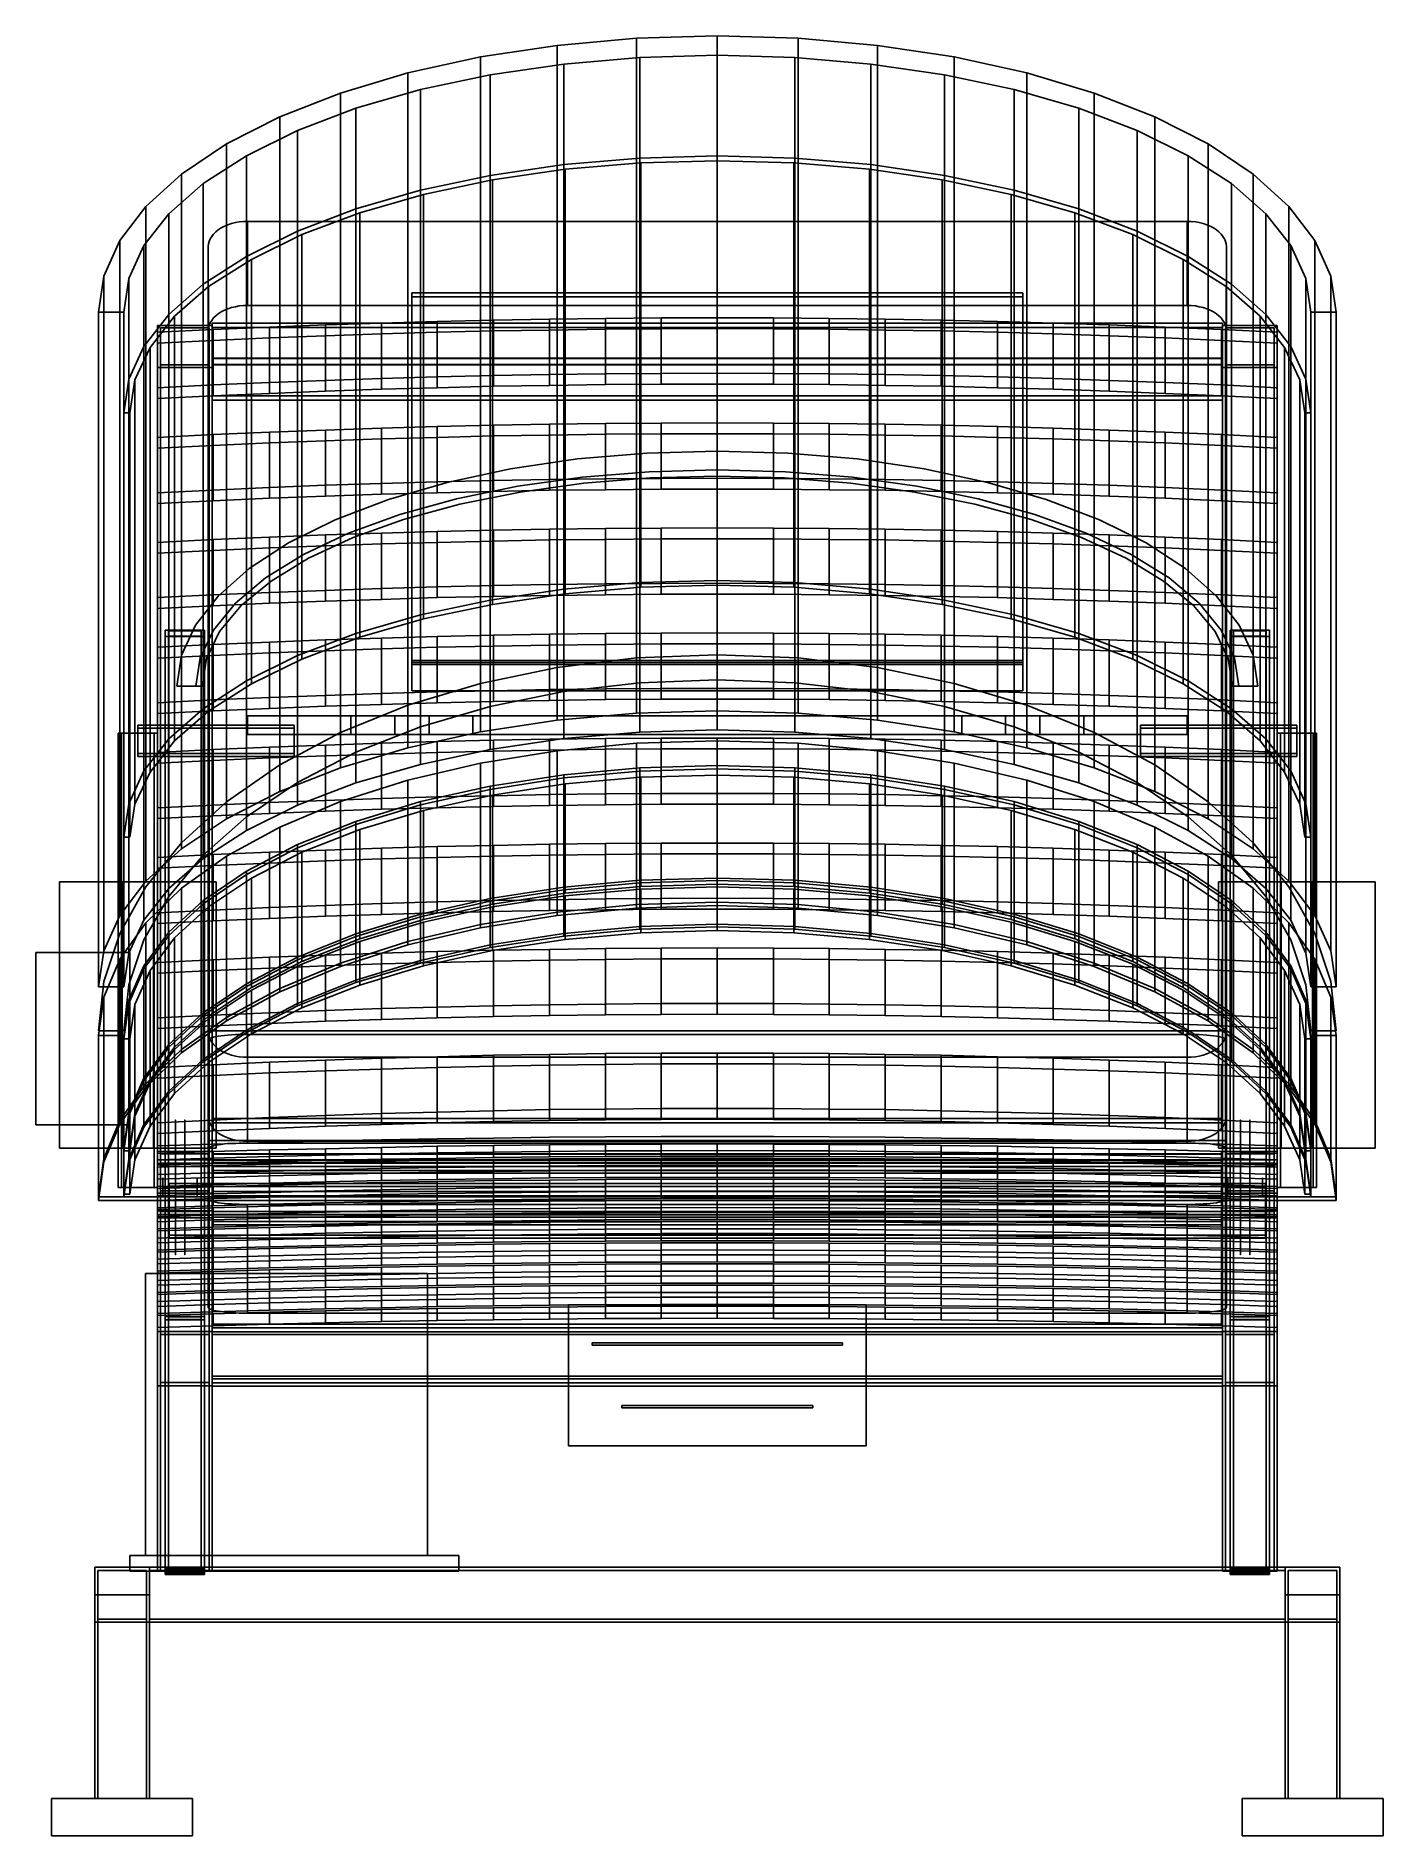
# Model space of a CAD drawing. Header units: millimetres. Extents: x -435 to 425, y 6 to 1155.
import ezdxf

# ---------------------------------------------------------------- set-up
doc = ezdxf.new("R2010")
doc.units = ezdxf.units.MM
for name, color, linetype in [('B01', 7, 'Continuous'), ('B02', 7, 'Continuous'), ('B10', 7, 'Continuous'), ('B11', 7, 'Continuous'), ('B12', 7, 'Continuous'), ('B200', 7, 'Continuous'), ('B201', 7, 'Continuous'), ('B210', 7, 'Continuous'), ('B211', 7, 'Continuous'), ('B220', 7, 'Continuous'), ('B221', 7, 'Continuous'), ('B300', 7, 'Continuous'), ('B301', 7, 'Continuous'), ('B310', 7, 'Continuous'), ('B311', 7, 'Continuous'), ('B320', 7, 'Continuous'), ('B321', 7, 'Continuous'), ('B400', 7, 'Continuous'), ('B401', 7, 'Continuous'), ('B410', 7, 'Continuous'), ('B411', 7, 'Continuous'), ('B50', 7, 'Continuous'), ('B51', 7, 'Continuous'), ('B60', 7, 'Continuous'), ('B61', 7, 'Continuous'), ('B62', 7, 'Continuous'), ('B63', 7, 'Continuous'), ('B64', 7, 'Continuous'), ('C1', 7, 'Continuous'), ('C2', 7, 'Continuous'), ('C3', 7, 'Continuous'), ('C31', 7, 'Continuous'), ('C40', 7, 'Continuous'), ('C41', 7, 'Continuous'), ('D00', 7, 'Continuous'), ('D01', 7, 'Continuous'), ('D10', 7, 'Continuous'), ('D11', 7, 'Continuous'), ('D20', 7, 'Continuous'), ('D21', 7, 'Continuous'), ('D22', 7, 'Continuous'), ('D23', 7, 'Continuous'), ('E09', 7, 'Continuous'), ('E10', 7, 'Continuous'), ('E11', 7, 'Continuous'), ('E12', 7, 'Continuous'), ('E13', 7, 'Continuous'), ('E14', 7, 'Continuous'), ('EH0', 7, 'Continuous'), ('EH1', 7, 'Continuous'), ('EH2', 7, 'Continuous'), ('EH3', 7, 'Continuous'), ('H000', 7, 'Continuous'), ('H001', 7, 'Continuous'), ('H010', 7, 'Continuous'), ('H011', 7, 'Continuous'), ('H100', 7, 'Continuous'), ('H101', 7, 'Continuous'), ('H110', 7, 'Continuous'), ('H111', 7, 'Continuous'), ('L010', 7, 'Continuous'), ('L011', 7, 'Continuous'), ('L020', 7, 'Continuous'), ('L021', 7, 'Continuous'), ('L1000', 7, 'Continuous'), ('L1001', 7, 'Continuous'), ('L1002', 7, 'Continuous'), ('L1003', 7, 'Continuous'), ('L1004', 7, 'Continuous'), ('L1005', 7, 'Continuous'), ('L1006', 7, 'Continuous'), ('L1007', 7, 'Continuous'), ('L200', 7, 'Continuous'), ('R010', 7, 'Continuous'), ('R011', 7, 'Continuous'), ('R020', 7, 'Continuous'), ('R021', 7, 'Continuous'), ('R1000', 7, 'Continuous'), ('R1001', 7, 'Continuous'), ('R1002', 7, 'Continuous'), ('R1003', 7, 'Continuous'), ('R1004', 7, 'Continuous'), ('R1005', 7, 'Continuous'), ('R1006', 7, 'Continuous'), ('R1007', 7, 'Continuous'), ('R200', 7, 'Continuous'), ('S010', 7, 'Continuous'), ('S011', 7, 'Continuous'), ('S020', 7, 'Continuous'), ('S021', 7, 'Continuous'), ('S1000', 7, 'Continuous'), ('S1001', 7, 'Continuous'), ('S1002', 7, 'Continuous'), ('S1003', 7, 'Continuous'), ('S1004', 7, 'Continuous'), ('S200', 7, 'Continuous'), ('T00', 7, 'Continuous'), ('T01', 7, 'Continuous'), ('T10', 7, 'Continuous'), ('T11', 7, 'Continuous')]:
    doc.layers.add(name, color=color, linetype=linetype)

msp = doc.modelspace()

# ---------------------------------------------------------------- linework, layer by layer
at = {"layer": 'B01'}
for points in [[(-397.5, 177.5), (-397.5, 177.5)], [(-362.5, 177.5), (-397.5, 177.5)], [(-397.5, 177.5), (-362.5, 177.5)], [(-397.5, 177.5), (-397.5, 142.5)], [(-397.5, 142.5), (-397.5, 177.5)], [(-395.5, 175.5), (-395.5, 175.5)], [(-395.5, 144.5), (-395.5, 175.5)], [(-395.5, 175.5), (-395.5, 144.5)], [(-395.5, 175.5), (-364.5, 175.5)], [(-364.5, 175.5), (-395.5, 175.5)], [(-364.5, 175.5), (-364.5, 175.5)], [(-364.5, 175.5), (-364.5, 144.5)], [(-364.5, 144.5), (-364.5, 175.5)], [(-362.5, 177.5), (-362.5, 177.5)], [(-362.5, 142.5), (-362.5, 177.5)], [(-362.5, 177.5), (-362.5, 142.5)], [(-397.5, 142.5), (-397.5, 142.5)], [(-397.5, 142.5), (-362.5, 142.5)], [(-362.5, 142.5), (-397.5, 142.5)], [(-395.5, 144.5), (-395.5, 144.5)], [(-364.5, 144.5), (-395.5, 144.5)], [(-395.5, 144.5), (-364.5, 144.5)], [(-364.5, 144.5), (-364.5, 144.5)], [(-362.5, 142.5), (-362.5, 142.5)]]:
    msp.add_lwpolyline(points, dxfattribs=at)
at = {"layer": 'B02'}
for points in [[(362.5, 177.5), (362.5, 177.5)], [(397.5, 177.5), (362.5, 177.5)], [(362.5, 177.5), (397.5, 177.5)], [(362.5, 177.5), (362.5, 142.5)], [(362.5, 142.5), (362.5, 177.5)], [(364.5, 175.5), (364.5, 175.5)], [(364.5, 144.5), (364.5, 175.5)], [(364.5, 175.5), (364.5, 144.5)], [(364.5, 175.5), (395.5, 175.5)], [(395.5, 175.5), (364.5, 175.5)], [(395.5, 175.5), (395.5, 175.5)], [(395.5, 175.5), (395.5, 144.5)], [(395.5, 144.5), (395.5, 175.5)], [(397.5, 177.5), (397.5, 177.5)], [(397.5, 142.5), (397.5, 177.5)], [(397.5, 177.5), (397.5, 142.5)], [(362.5, 142.5), (362.5, 142.5)], [(362.5, 142.5), (397.5, 142.5)], [(397.5, 142.5), (362.5, 142.5)], [(364.5, 144.5), (364.5, 144.5)], [(395.5, 144.5), (364.5, 144.5)], [(364.5, 144.5), (395.5, 144.5)], [(395.5, 144.5), (395.5, 144.5)], [(397.5, 142.5), (397.5, 142.5)]]:
    msp.add_lwpolyline(points, dxfattribs=at)
at = {"layer": 'B10'}
for points in [[(-362.5, 177.5), (362.5, 177.5)], [(-362.5, 142.5), (-362.5, 177.5)], [(-362.5, 177.5), (362.5, 177.5)], [(-362.5, 177.5), (-362.5, 177.5)], [(-362.5, 177.5), (-362.5, 142.5)], [(-362.5, 175.5), (362.5, 175.5)], [(-362.5, 144.5), (-362.5, 175.5)], [(-362.5, 175.5), (362.5, 175.5)], [(-362.5, 175.5), (-362.5, 175.5)], [(-362.5, 175.5), (-362.5, 144.5)], [(362.5, 177.5), (362.5, 142.5)], [(362.5, 177.5), (362.5, 177.5)], [(362.5, 142.5), (362.5, 177.5)], [(362.5, 175.5), (362.5, 144.5)], [(362.5, 175.5), (362.5, 175.5)], [(362.5, 144.5), (362.5, 175.5)], [(-362.5, 144.5), (362.5, 144.5)], [(362.5, 144.5), (-362.5, 144.5)], [(-362.5, 144.5), (-362.5, 144.5)], [(362.5, 142.5), (-362.5, 142.5)], [(-362.5, 142.5), (362.5, 142.5)], [(-362.5, 142.5), (-362.5, 142.5)], [(362.5, 144.5), (362.5, 144.5)], [(362.5, 142.5), (362.5, 142.5)]]:
    msp.add_lwpolyline(points, dxfattribs=at)
at = {"layer": 'B11'}
for points in [[(-362.5, 177.5), (362.5, 177.5)], [(-362.5, 142.5), (-362.5, 177.5)], [(-362.5, 177.5), (362.5, 177.5)], [(-362.5, 177.5), (-362.5, 177.5)], [(-362.5, 177.5), (-362.5, 142.5)], [(-362.5, 175.5), (362.5, 175.5)], [(-362.5, 144.5), (-362.5, 175.5)], [(-362.5, 175.5), (362.5, 175.5)], [(-362.5, 175.5), (-362.5, 175.5)], [(-362.5, 175.5), (-362.5, 144.5)], [(362.5, 177.5), (362.5, 142.5)], [(362.5, 177.5), (362.5, 177.5)], [(362.5, 142.5), (362.5, 177.5)], [(362.5, 175.5), (362.5, 144.5)], [(362.5, 175.5), (362.5, 175.5)], [(362.5, 144.5), (362.5, 175.5)], [(-362.5, 144.5), (362.5, 144.5)], [(362.5, 144.5), (-362.5, 144.5)], [(-362.5, 144.5), (-362.5, 144.5)], [(362.5, 142.5), (-362.5, 142.5)], [(-362.5, 142.5), (362.5, 142.5)], [(-362.5, 142.5), (-362.5, 142.5)], [(362.5, 144.5), (362.5, 144.5)], [(362.5, 142.5), (362.5, 142.5)]]:
    msp.add_lwpolyline(points, dxfattribs=at)
at = {"layer": 'B12'}
for points in [[(-362.5, 177.5), (362.5, 177.5)], [(-362.5, 142.5), (-362.5, 177.5)], [(-362.5, 177.5), (362.5, 177.5)], [(-362.5, 177.5), (-362.5, 177.5)], [(-362.5, 177.5), (-362.5, 142.5)], [(-362.5, 175.5), (362.5, 175.5)], [(-362.5, 144.5), (-362.5, 175.5)], [(-362.5, 175.5), (362.5, 175.5)], [(-362.5, 175.5), (-362.5, 175.5)], [(-362.5, 175.5), (-362.5, 144.5)], [(362.5, 177.5), (362.5, 142.5)], [(362.5, 177.5), (362.5, 177.5)], [(362.5, 142.5), (362.5, 177.5)], [(362.5, 175.5), (362.5, 144.5)], [(362.5, 175.5), (362.5, 175.5)], [(362.5, 144.5), (362.5, 175.5)], [(-362.5, 144.5), (362.5, 144.5)], [(362.5, 144.5), (-362.5, 144.5)], [(-362.5, 144.5), (-362.5, 144.5)], [(362.5, 142.5), (-362.5, 142.5)], [(-362.5, 142.5), (362.5, 142.5)], [(-362.5, 142.5), (-362.5, 142.5)], [(362.5, 144.5), (362.5, 144.5)], [(362.5, 142.5), (362.5, 142.5)]]:
    msp.add_lwpolyline(points, dxfattribs=at)
at = {"layer": 'B200'}
for points in [[(-397.5, 160), (-397.5, 30)], [(-397.5, 30), (-397.5, 160)], [(-397.5, 160), (-397.5, 160)], [(-362.5, 160), (-397.5, 160)], [(-397.5, 160), (-362.5, 160)], [(-395.5, 160), (-395.5, 30)], [(-364.5, 160), (-395.5, 160)], [(-395.5, 30), (-395.5, 160)], [(-395.5, 160), (-364.5, 160)], [(-395.5, 160), (-395.5, 160)], [(-364.5, 30), (-364.5, 160)], [(-364.5, 30), (-364.5, 160)], [(-364.5, 160), (-364.5, 160)], [(-362.5, 30), (-362.5, 160)], [(-362.5, 30), (-362.5, 160)], [(-362.5, 160), (-362.5, 160)], [(-397.5, 30), (-397.5, 30)], [(-397.5, 30), (-362.5, 30)], [(-362.5, 30), (-397.5, 30)], [(-395.5, 30), (-364.5, 30)], [(-364.5, 30), (-395.5, 30)], [(-395.5, 30), (-395.5, 30)], [(-364.5, 30), (-364.5, 30)], [(-362.5, 30), (-362.5, 30)]]:
    msp.add_lwpolyline(points, dxfattribs=at)
at = {"layer": 'B201'}
for points in [[(362.5, 160), (362.5, 30)], [(362.5, 30), (362.5, 160)], [(362.5, 160), (362.5, 160)], [(397.5, 160), (362.5, 160)], [(362.5, 160), (397.5, 160)], [(364.5, 160), (364.5, 30)], [(395.5, 160), (364.5, 160)], [(364.5, 30), (364.5, 160)], [(364.5, 160), (395.5, 160)], [(364.5, 160), (364.5, 160)], [(395.5, 30), (395.5, 160)], [(395.5, 30), (395.5, 160)], [(395.5, 160), (395.5, 160)], [(397.5, 30), (397.5, 160)], [(397.5, 30), (397.5, 160)], [(397.5, 160), (397.5, 160)], [(362.5, 30), (362.5, 30)], [(362.5, 30), (397.5, 30)], [(397.5, 30), (362.5, 30)], [(364.5, 30), (395.5, 30)], [(395.5, 30), (364.5, 30)], [(364.5, 30), (364.5, 30)], [(395.5, 30), (395.5, 30)], [(397.5, 30), (397.5, 30)]]:
    msp.add_lwpolyline(points, dxfattribs=at)
at = {"layer": 'B210'}
for points in [[(-397.5, 160), (-397.5, 30)], [(-397.5, 30), (-397.5, 160)], [(-397.5, 160), (-397.5, 160)], [(-362.5, 160), (-397.5, 160)], [(-397.5, 160), (-362.5, 160)], [(-395.5, 160), (-395.5, 30)], [(-364.5, 160), (-395.5, 160)], [(-395.5, 30), (-395.5, 160)], [(-395.5, 160), (-364.5, 160)], [(-395.5, 160), (-395.5, 160)], [(-364.5, 30), (-364.5, 160)], [(-364.5, 30), (-364.5, 160)], [(-364.5, 160), (-364.5, 160)], [(-362.5, 30), (-362.5, 160)], [(-362.5, 30), (-362.5, 160)], [(-362.5, 160), (-362.5, 160)], [(-397.5, 30), (-397.5, 30)], [(-397.5, 30), (-362.5, 30)], [(-362.5, 30), (-397.5, 30)], [(-395.5, 30), (-364.5, 30)], [(-364.5, 30), (-395.5, 30)], [(-395.5, 30), (-395.5, 30)], [(-364.5, 30), (-364.5, 30)], [(-362.5, 30), (-362.5, 30)]]:
    msp.add_lwpolyline(points, dxfattribs=at)
at = {"layer": 'B211'}
for points in [[(362.5, 160), (362.5, 30)], [(362.5, 30), (362.5, 160)], [(362.5, 160), (362.5, 160)], [(397.5, 160), (362.5, 160)], [(362.5, 160), (397.5, 160)], [(364.5, 160), (364.5, 30)], [(395.5, 160), (364.5, 160)], [(364.5, 30), (364.5, 160)], [(364.5, 160), (395.5, 160)], [(364.5, 160), (364.5, 160)], [(395.5, 30), (395.5, 160)], [(395.5, 30), (395.5, 160)], [(395.5, 160), (395.5, 160)], [(397.5, 30), (397.5, 160)], [(397.5, 30), (397.5, 160)], [(397.5, 160), (397.5, 160)], [(362.5, 30), (362.5, 30)], [(362.5, 30), (397.5, 30)], [(397.5, 30), (362.5, 30)], [(364.5, 30), (395.5, 30)], [(395.5, 30), (364.5, 30)], [(364.5, 30), (364.5, 30)], [(395.5, 30), (395.5, 30)], [(397.5, 30), (397.5, 30)]]:
    msp.add_lwpolyline(points, dxfattribs=at)
at = {"layer": 'B220'}
for points in [[(-397.5, 160), (-397.5, 30)], [(-397.5, 30), (-397.5, 160)], [(-397.5, 160), (-397.5, 160)], [(-362.5, 160), (-397.5, 160)], [(-397.5, 160), (-362.5, 160)], [(-395.5, 160), (-395.5, 30)], [(-364.5, 160), (-395.5, 160)], [(-395.5, 30), (-395.5, 160)], [(-395.5, 160), (-364.5, 160)], [(-395.5, 160), (-395.5, 160)], [(-364.5, 30), (-364.5, 160)], [(-364.5, 30), (-364.5, 160)], [(-364.5, 160), (-364.5, 160)], [(-362.5, 30), (-362.5, 160)], [(-362.5, 30), (-362.5, 160)], [(-362.5, 160), (-362.5, 160)], [(-397.5, 30), (-397.5, 30)], [(-397.5, 30), (-362.5, 30)], [(-362.5, 30), (-397.5, 30)], [(-395.5, 30), (-364.5, 30)], [(-364.5, 30), (-395.5, 30)], [(-395.5, 30), (-395.5, 30)], [(-364.5, 30), (-364.5, 30)], [(-362.5, 30), (-362.5, 30)]]:
    msp.add_lwpolyline(points, dxfattribs=at)
at = {"layer": 'B221'}
for points in [[(362.5, 160), (362.5, 30)], [(362.5, 30), (362.5, 160)], [(362.5, 160), (362.5, 160)], [(397.5, 160), (362.5, 160)], [(362.5, 160), (397.5, 160)], [(364.5, 160), (364.5, 30)], [(395.5, 160), (364.5, 160)], [(364.5, 30), (364.5, 160)], [(364.5, 160), (395.5, 160)], [(364.5, 160), (364.5, 160)], [(395.5, 30), (395.5, 160)], [(395.5, 30), (395.5, 160)], [(395.5, 160), (395.5, 160)], [(397.5, 30), (397.5, 160)], [(397.5, 30), (397.5, 160)], [(397.5, 160), (397.5, 160)], [(362.5, 30), (362.5, 30)], [(362.5, 30), (397.5, 30)], [(397.5, 30), (362.5, 30)], [(364.5, 30), (395.5, 30)], [(395.5, 30), (364.5, 30)], [(364.5, 30), (364.5, 30)], [(395.5, 30), (395.5, 30)], [(397.5, 30), (397.5, 30)]]:
    msp.add_lwpolyline(points, dxfattribs=at)
at = {"layer": 'B300'}
for points in [[(-425, 6), (-425, 30)], [(-425, 30), (-335, 30)], [(-425, 30), (-425, 6)], [(-335, 30), (-425, 30)], [(-425, 30), (-425, 30)], [(-335, 30), (-335, 6)], [(-335, 6), (-335, 30)], [(-335, 30), (-335, 30)], [(-335, 6), (-425, 6)], [(-425, 6), (-335, 6)], [(-425, 6), (-425, 6)], [(-335, 6), (-335, 6)]]:
    msp.add_lwpolyline(points, dxfattribs=at)
at = {"layer": 'B301'}
for points in [[(335, 6), (335, 30)], [(335, 30), (425, 30)], [(335, 30), (335, 6)], [(425, 30), (335, 30)], [(335, 30), (335, 30)], [(425, 30), (425, 6)], [(425, 6), (425, 30)], [(425, 30), (425, 30)], [(425, 6), (335, 6)], [(335, 6), (425, 6)], [(335, 6), (335, 6)], [(425, 6), (425, 6)]]:
    msp.add_lwpolyline(points, dxfattribs=at)
at = {"layer": 'B310'}
for points in [[(-425, 6), (-425, 30)], [(-425, 30), (-335, 30)], [(-425, 30), (-425, 6)], [(-335, 30), (-425, 30)], [(-425, 30), (-425, 30)], [(-335, 30), (-335, 6)], [(-335, 6), (-335, 30)], [(-335, 30), (-335, 30)], [(-335, 6), (-425, 6)], [(-425, 6), (-335, 6)], [(-425, 6), (-425, 6)], [(-335, 6), (-335, 6)]]:
    msp.add_lwpolyline(points, dxfattribs=at)
at = {"layer": 'B311'}
for points in [[(335, 6), (335, 30)], [(335, 30), (425, 30)], [(335, 30), (335, 6)], [(425, 30), (335, 30)], [(335, 30), (335, 30)], [(425, 30), (425, 6)], [(425, 6), (425, 30)], [(425, 30), (425, 30)], [(425, 6), (335, 6)], [(335, 6), (425, 6)], [(335, 6), (335, 6)], [(425, 6), (425, 6)]]:
    msp.add_lwpolyline(points, dxfattribs=at)
at = {"layer": 'B320'}
for points in [[(-425, 6), (-425, 30)], [(-425, 30), (-335, 30)], [(-425, 30), (-425, 6)], [(-335, 30), (-425, 30)], [(-425, 30), (-425, 30)], [(-335, 30), (-335, 6)], [(-335, 6), (-335, 30)], [(-335, 30), (-335, 30)], [(-335, 6), (-425, 6)], [(-425, 6), (-335, 6)], [(-425, 6), (-425, 6)], [(-335, 6), (-335, 6)]]:
    msp.add_lwpolyline(points, dxfattribs=at)
at = {"layer": 'B321'}
for points in [[(335, 6), (335, 30)], [(335, 30), (425, 30)], [(335, 30), (335, 6)], [(425, 30), (335, 30)], [(335, 30), (335, 30)], [(425, 30), (425, 6)], [(425, 6), (425, 30)], [(425, 30), (425, 30)], [(425, 6), (335, 6)], [(335, 6), (425, 6)], [(335, 6), (335, 6)], [(425, 6), (425, 6)]]:
    msp.add_lwpolyline(points, dxfattribs=at)
at = {"layer": 'B400'}
for points in [[(-357.5, 405), (-357.5, 175)], [(-357.5, 175), (-357.5, 405)], [(-357.5, 405), (-357.5, 405)], [(-322.5, 405), (-357.5, 405)], [(-357.5, 405), (-322.5, 405)], [(-355.5, 405), (-355.5, 175)], [(-324.5, 405), (-355.5, 405)], [(-355.5, 175), (-355.5, 405)], [(-355.5, 405), (-324.5, 405)], [(-355.5, 405), (-355.5, 405)], [(-324.5, 175), (-324.5, 405)], [(-324.5, 175), (-324.5, 405)], [(-324.5, 405), (-324.5, 405)], [(-322.5, 175), (-322.5, 405)], [(-322.5, 175), (-322.5, 405)], [(-322.5, 405), (-322.5, 405)], [(-357.5, 175), (-357.5, 175)], [(-357.5, 175), (-322.5, 175)], [(-322.5, 175), (-357.5, 175)], [(-355.5, 175), (-324.5, 175)], [(-324.5, 175), (-355.5, 175)], [(-355.5, 175), (-355.5, 175)], [(-324.5, 175), (-324.5, 175)], [(-322.5, 175), (-322.5, 175)]]:
    msp.add_lwpolyline(points, dxfattribs=at)
at = {"layer": 'B401'}
for points in [[(322.5, 405), (322.5, 175)], [(322.5, 175), (322.5, 405)], [(322.5, 405), (322.5, 405)], [(357.5, 405), (322.5, 405)], [(322.5, 405), (357.5, 405)], [(324.5, 405), (324.5, 175)], [(355.5, 405), (324.5, 405)], [(324.5, 175), (324.5, 405)], [(324.5, 405), (355.5, 405)], [(324.5, 405), (324.5, 405)], [(355.5, 175), (355.5, 405)], [(355.5, 175), (355.5, 405)], [(355.5, 405), (355.5, 405)], [(357.5, 175), (357.5, 405)], [(357.5, 175), (357.5, 405)], [(357.5, 405), (357.5, 405)], [(322.5, 175), (322.5, 175)], [(322.5, 175), (357.5, 175)], [(357.5, 175), (322.5, 175)], [(324.5, 175), (355.5, 175)], [(355.5, 175), (324.5, 175)], [(324.5, 175), (324.5, 175)], [(355.5, 175), (355.5, 175)], [(357.5, 175), (357.5, 175)]]:
    msp.add_lwpolyline(points, dxfattribs=at)
at = {"layer": 'B410'}
for points in [[(-357.5, 405), (-357.5, 175)], [(-357.5, 175), (-357.5, 405)], [(-357.5, 405), (-357.5, 405)], [(-322.5, 405), (-357.5, 405)], [(-357.5, 405), (-322.5, 405)], [(-355.5, 405), (-355.5, 175)], [(-324.5, 405), (-355.5, 405)], [(-355.5, 175), (-355.5, 405)], [(-355.5, 405), (-324.5, 405)], [(-355.5, 405), (-355.5, 405)], [(-324.5, 175), (-324.5, 405)], [(-324.5, 175), (-324.5, 405)], [(-324.5, 405), (-324.5, 405)], [(-322.5, 175), (-322.5, 405)], [(-322.5, 175), (-322.5, 405)], [(-322.5, 405), (-322.5, 405)], [(-357.5, 175), (-357.5, 175)], [(-357.5, 175), (-322.5, 175)], [(-322.5, 175), (-357.5, 175)], [(-355.5, 175), (-324.5, 175)], [(-324.5, 175), (-355.5, 175)], [(-355.5, 175), (-355.5, 175)], [(-324.5, 175), (-324.5, 175)], [(-322.5, 175), (-322.5, 175)]]:
    msp.add_lwpolyline(points, dxfattribs=at)
at = {"layer": 'B411'}
for points in [[(322.5, 405), (322.5, 175)], [(322.5, 175), (322.5, 405)], [(322.5, 405), (322.5, 405)], [(357.5, 405), (322.5, 405)], [(322.5, 405), (357.5, 405)], [(324.5, 405), (324.5, 175)], [(355.5, 405), (324.5, 405)], [(324.5, 175), (324.5, 405)], [(324.5, 405), (355.5, 405)], [(324.5, 405), (324.5, 405)], [(355.5, 175), (355.5, 405)], [(355.5, 175), (355.5, 405)], [(355.5, 405), (355.5, 405)], [(357.5, 175), (357.5, 405)], [(357.5, 175), (357.5, 405)], [(357.5, 405), (357.5, 405)], [(322.5, 175), (322.5, 175)], [(322.5, 175), (357.5, 175)], [(357.5, 175), (322.5, 175)], [(324.5, 175), (355.5, 175)], [(355.5, 175), (324.5, 175)], [(324.5, 175), (324.5, 175)], [(355.5, 175), (355.5, 175)], [(357.5, 175), (357.5, 175)]]:
    msp.add_lwpolyline(points, dxfattribs=at)
at = {"layer": 'B50'}
for points in [[(-350, 422.5), (350, 422.5)], [(-350, 387.5), (-350, 422.5)], [(-350, 422.5), (350, 422.5)], [(-350, 422.5), (-350, 422.5)], [(-350, 422.5), (-350, 387.5)], [(-350, 420.5), (350, 420.5)], [(-350, 389.5), (-350, 420.5)], [(-350, 420.5), (350, 420.5)], [(-350, 420.5), (-350, 420.5)], [(-350, 420.5), (-350, 389.5)], [(350, 422.5), (350, 387.5)], [(350, 422.5), (350, 422.5)], [(350, 387.5), (350, 422.5)], [(350, 420.5), (350, 389.5)], [(350, 420.5), (350, 420.5)], [(350, 389.5), (350, 420.5)], [(-350, 389.5), (350, 389.5)], [(350, 389.5), (-350, 389.5)], [(-350, 389.5), (-350, 389.5)], [(350, 387.5), (-350, 387.5)], [(-350, 387.5), (350, 387.5)], [(-350, 387.5), (-350, 387.5)], [(350, 389.5), (350, 389.5)], [(350, 387.5), (350, 387.5)]]:
    msp.add_lwpolyline(points, dxfattribs=at)
at = {"layer": 'B51'}
for points in [[(-350, 422.5), (350, 422.5)], [(-350, 387.5), (-350, 422.5)], [(-350, 422.5), (350, 422.5)], [(-350, 422.5), (-350, 422.5)], [(-350, 422.5), (-350, 387.5)], [(-350, 420.5), (350, 420.5)], [(-350, 389.5), (-350, 420.5)], [(-350, 420.5), (350, 420.5)], [(-350, 420.5), (-350, 420.5)], [(-350, 420.5), (-350, 389.5)], [(350, 422.5), (350, 387.5)], [(350, 422.5), (350, 422.5)], [(350, 387.5), (350, 422.5)], [(350, 420.5), (350, 389.5)], [(350, 420.5), (350, 420.5)], [(350, 389.5), (350, 420.5)], [(-350, 389.5), (350, 389.5)], [(350, 389.5), (-350, 389.5)], [(-350, 389.5), (-350, 389.5)], [(350, 387.5), (-350, 387.5)], [(-350, 387.5), (350, 387.5)], [(-350, 387.5), (-350, 387.5)], [(350, 389.5), (350, 389.5)], [(350, 387.5), (350, 387.5)]]:
    msp.add_lwpolyline(points, dxfattribs=at)
at = {"layer": 'B60'}
for points in [[(-362.5, 177.5), (362.5, 177.5)], [(-362.5, 142.5), (-362.5, 177.5)], [(-362.5, 177.5), (362.5, 177.5)], [(-362.5, 177.5), (-362.5, 177.5)], [(-362.5, 177.5), (-362.5, 142.5)], [(-362.5, 175.5), (362.5, 175.5)], [(-362.5, 144.5), (-362.5, 175.5)], [(-362.5, 175.5), (362.5, 175.5)], [(-362.5, 175.5), (-362.5, 175.5)], [(-362.5, 175.5), (-362.5, 144.5)], [(362.5, 177.5), (362.5, 142.5)], [(362.5, 177.5), (362.5, 177.5)], [(362.5, 142.5), (362.5, 177.5)], [(362.5, 175.5), (362.5, 144.5)], [(362.5, 175.5), (362.5, 175.5)], [(362.5, 144.5), (362.5, 175.5)], [(-362.5, 144.5), (362.5, 144.5)], [(362.5, 144.5), (-362.5, 144.5)], [(-362.5, 144.5), (-362.5, 144.5)], [(362.5, 142.5), (-362.5, 142.5)], [(-362.5, 142.5), (362.5, 142.5)], [(-362.5, 142.5), (-362.5, 142.5)], [(362.5, 144.5), (362.5, 144.5)], [(362.5, 142.5), (362.5, 142.5)]]:
    msp.add_lwpolyline(points, dxfattribs=at)
at = {"layer": 'B61'}
for points in [[(-362.5, 177.5), (362.5, 177.5)], [(-362.5, 142.5), (-362.5, 177.5)], [(-362.5, 177.5), (362.5, 177.5)], [(-362.5, 177.5), (-362.5, 177.5)], [(-362.5, 177.5), (-362.5, 142.5)], [(-362.5, 175.5), (362.5, 175.5)], [(-362.5, 144.5), (-362.5, 175.5)], [(-362.5, 175.5), (362.5, 175.5)], [(-362.5, 175.5), (-362.5, 175.5)], [(-362.5, 175.5), (-362.5, 144.5)], [(362.5, 177.5), (362.5, 142.5)], [(362.5, 177.5), (362.5, 177.5)], [(362.5, 142.5), (362.5, 177.5)], [(362.5, 175.5), (362.5, 144.5)], [(362.5, 175.5), (362.5, 175.5)], [(362.5, 144.5), (362.5, 175.5)], [(-362.5, 144.5), (362.5, 144.5)], [(362.5, 144.5), (-362.5, 144.5)], [(-362.5, 144.5), (-362.5, 144.5)], [(362.5, 142.5), (-362.5, 142.5)], [(-362.5, 142.5), (362.5, 142.5)], [(-362.5, 142.5), (-362.5, 142.5)], [(362.5, 144.5), (362.5, 144.5)], [(362.5, 142.5), (362.5, 142.5)]]:
    msp.add_lwpolyline(points, dxfattribs=at)
at = {"layer": 'B62'}
for points in [[(-362.5, 177.5), (362.5, 177.5)], [(-362.5, 142.5), (-362.5, 177.5)], [(-362.5, 177.5), (362.5, 177.5)], [(-362.5, 177.5), (-362.5, 177.5)], [(-362.5, 177.5), (-362.5, 142.5)], [(-362.5, 175.5), (362.5, 175.5)], [(-362.5, 144.5), (-362.5, 175.5)], [(-362.5, 175.5), (362.5, 175.5)], [(-362.5, 175.5), (-362.5, 175.5)], [(-362.5, 175.5), (-362.5, 144.5)], [(362.5, 177.5), (362.5, 142.5)], [(362.5, 177.5), (362.5, 177.5)], [(362.5, 142.5), (362.5, 177.5)], [(362.5, 175.5), (362.5, 144.5)], [(362.5, 175.5), (362.5, 175.5)], [(362.5, 144.5), (362.5, 175.5)], [(-362.5, 144.5), (362.5, 144.5)], [(362.5, 144.5), (-362.5, 144.5)], [(-362.5, 144.5), (-362.5, 144.5)], [(362.5, 142.5), (-362.5, 142.5)], [(-362.5, 142.5), (362.5, 142.5)], [(-362.5, 142.5), (-362.5, 142.5)], [(362.5, 144.5), (362.5, 144.5)], [(362.5, 142.5), (362.5, 142.5)]]:
    msp.add_lwpolyline(points, dxfattribs=at)
at = {"layer": 'B63'}
for points in [[(-362.5, 177.5), (362.5, 177.5)], [(-362.5, 142.5), (-362.5, 177.5)], [(-362.5, 177.5), (362.5, 177.5)], [(-362.5, 177.5), (-362.5, 177.5)], [(-362.5, 177.5), (-362.5, 142.5)], [(-362.5, 175.5), (362.5, 175.5)], [(-362.5, 144.5), (-362.5, 175.5)], [(-362.5, 175.5), (362.5, 175.5)], [(-362.5, 175.5), (-362.5, 175.5)], [(-362.5, 175.5), (-362.5, 144.5)], [(362.5, 177.5), (362.5, 142.5)], [(362.5, 177.5), (362.5, 177.5)], [(362.5, 142.5), (362.5, 177.5)], [(362.5, 175.5), (362.5, 144.5)], [(362.5, 175.5), (362.5, 175.5)], [(362.5, 144.5), (362.5, 175.5)], [(-362.5, 144.5), (362.5, 144.5)], [(362.5, 144.5), (-362.5, 144.5)], [(-362.5, 144.5), (-362.5, 144.5)], [(362.5, 142.5), (-362.5, 142.5)], [(-362.5, 142.5), (362.5, 142.5)], [(-362.5, 142.5), (-362.5, 142.5)], [(362.5, 144.5), (362.5, 144.5)], [(362.5, 142.5), (362.5, 142.5)]]:
    msp.add_lwpolyline(points, dxfattribs=at)
at = {"layer": 'B64'}
for points in [[(-362.5, 177.5), (362.5, 177.5)], [(-362.5, 142.5), (-362.5, 177.5)], [(-362.5, 177.5), (362.5, 177.5)], [(-362.5, 177.5), (-362.5, 177.5)], [(-362.5, 177.5), (-362.5, 142.5)], [(-362.5, 175.5), (362.5, 175.5)], [(-362.5, 144.5), (-362.5, 175.5)], [(-362.5, 175.5), (362.5, 175.5)], [(-362.5, 175.5), (-362.5, 175.5)], [(-362.5, 175.5), (-362.5, 144.5)], [(362.5, 177.5), (362.5, 142.5)], [(362.5, 177.5), (362.5, 177.5)], [(362.5, 142.5), (362.5, 177.5)], [(362.5, 175.5), (362.5, 144.5)], [(362.5, 175.5), (362.5, 175.5)], [(362.5, 144.5), (362.5, 175.5)], [(-362.5, 144.5), (362.5, 144.5)], [(362.5, 144.5), (-362.5, 144.5)], [(-362.5, 144.5), (-362.5, 144.5)], [(362.5, 142.5), (-362.5, 142.5)], [(-362.5, 142.5), (362.5, 142.5)], [(-362.5, 142.5), (-362.5, 142.5)], [(362.5, 144.5), (362.5, 144.5)], [(362.5, 142.5), (362.5, 142.5)]]:
    msp.add_lwpolyline(points, dxfattribs=at)
at = {"layer": 'C1'}
for points in [[(-51.6, 1153.4), (-102.2, 1148.9)], [(0, 1154.9), (-51.6, 1153.4)], [(-51.6, 722.7), (-51.6, 1153.4)], [(0, 724.2), (0, 1154.9)], [(51.6, 1153.4), (0, 1154.9)], [(51.6, 722.7), (51.6, 1153.4)], [(102.2, 1148.9), (51.6, 1153.4)], [(-151.2, 1141.5), (-197.5, 1131.3)], [(-102.2, 1148.9), (-151.2, 1141.5)], [(-151.2, 710.8), (-151.2, 1141.5)], [(-102.2, 718.2), (-102.2, 1148.9)], [(-98.1, 1137), (-49.5, 1141.2)], [(-49.5, 1141.2), (0, 1142.6)], [(-49.5, 710.6), (-49.5, 1141.2)], [(0, 712), (0, 1142.6)], [(0, 1142.6), (49.5, 1141.2)], [(49.5, 710.6), (49.5, 1141.2)], [(49.5, 1141.2), (98.1, 1137)], [(102.2, 718.2), (102.2, 1148.9)], [(151.2, 1141.5), (102.2, 1148.9)], [(151.2, 710.8), (151.2, 1141.5)], [(197.5, 1131.3), (151.2, 1141.5)], [(-197.5, 1131.3), (-240.5, 1118.5)], [(-197.5, 700.6), (-197.5, 1131.3)], [(-189.5, 1120.7), (-145, 1130.1)], [(-145, 1130.1), (-98.1, 1137)], [(-145, 699.5), (-145, 1130.1)], [(-98.1, 706.4), (-98.1, 1137)], [(98.1, 706.4), (98.1, 1137)], [(98.1, 1137), (145, 1130.1)], [(145, 699.5), (145, 1130.1)], [(145, 1130.1), (189.5, 1120.7)], [(197.5, 700.6), (197.5, 1131.3)], [(240.5, 1118.5), (197.5, 1131.3)], [(-240.5, 1118.5), (-279.3, 1103.3)], [(-240.5, 687.8), (-240.5, 1118.5)], [(-230.7, 1108.8), (-189.5, 1120.7)], [(-189.5, 690), (-189.5, 1120.7)], [(189.5, 690), (189.5, 1120.7)], [(189.5, 1120.7), (230.7, 1108.8)], [(240.5, 687.8), (240.5, 1118.5)], [(279.3, 1103.3), (240.5, 1118.5)], [(-279.3, 1103.3), (-313.4, 1086)], [(-279.3, 672.6), (-279.3, 1103.3)], [(-268, 1094.6), (-230.7, 1108.8)], [(-230.7, 678.1), (-230.7, 1108.8)], [(230.7, 678.1), (230.7, 1108.8)], [(230.7, 1108.8), (268, 1094.6)], [(279.3, 672.6), (279.3, 1103.3)], [(313.4, 1086), (279.3, 1103.3)], [(-300.7, 1078.5), (-268, 1094.6)], [(-268, 663.9), (-268, 1094.6)], [(268, 663.9), (268, 1094.6)], [(268, 1094.6), (300.7, 1078.5)], [(-313.4, 1086), (-342.1, 1066.8)], [(-313.4, 655.3), (-313.4, 1086)], [(313.4, 655.3), (313.4, 1086)], [(342.1, 1066.8), (313.4, 1086)], [(-328.2, 1060.7), (-300.7, 1078.5)], [(-300.7, 647.8), (-300.7, 1078.5)], [(300.7, 647.8), (300.7, 1078.5)], [(300.7, 1078.5), (328.2, 1060.7)], [(-342.1, 1066.8), (-364.9, 1046.1)], [(-350.2, 1041.4), (-328.2, 1060.7)], [(-342.1, 636.1), (-342.1, 1066.8)], [(-328.2, 630), (-328.2, 1060.7)], [(328.2, 630), (328.2, 1060.7)], [(328.2, 1060.7), (350.2, 1041.4)], [(342.1, 636.1), (342.1, 1066.8)], [(364.9, 1046.1), (342.1, 1066.8)], [(-364.9, 1046.1), (-381.5, 1024.3)], [(-364.9, 615.5), (-364.9, 1046.1)], [(364.9, 615.5), (364.9, 1046.1)], [(381.5, 1024.3), (364.9, 1046.1)], [(-366.1, 1021.1), (-350.2, 1041.4)], [(-350.2, 610.8), (-350.2, 1041.4)], [(350.2, 610.8), (350.2, 1041.4)], [(350.2, 1041.4), (366.1, 1021.1)], [(-381.5, 1024.3), (-391.6, 1001.7)], [(-381.5, 593.6), (-381.5, 1024.3)], [(381.5, 593.6), (381.5, 1024.3)], [(391.6, 1001.7), (381.5, 1024.3)], [(-375.8, 1000.1), (-366.1, 1021.1)], [(-366.1, 590.5), (-366.1, 1021.1)], [(366.1, 590.5), (366.1, 1021.1)], [(366.1, 1021.1), (375.8, 1000.1)], [(-391.6, 1001.7), (-395, 978.7)], [(-391.6, 571), (-391.6, 1001.7)], [(-379, 978.7), (-375.8, 1000.1)], [(-375.8, 569.4), (-375.8, 1000.1)], [(375.8, 569.4), (375.8, 1000.1)], [(375.8, 1000.1), (379, 978.7)], [(391.6, 571), (391.6, 1001.7)], [(395, 978.7), (391.6, 1001.7)], [(-395, 978.7), (-395, 548)], [(-395, 978.7), (-379, 978.7)], [(-379, 548), (-379, 978.7)], [(379, 548), (379, 978.7)], [(379, 978.7), (395, 978.7)], [(395, 548), (395, 978.7)], [(-51.6, 722.7), (0, 724.2)], [(0, 724.2), (51.6, 722.7)], [(-151.2, 710.8), (-102.2, 718.2)], [(-102.2, 718.2), (-51.6, 722.7)], [(51.6, 722.7), (102.2, 718.2)], [(102.2, 718.2), (151.2, 710.8)], [(-197.5, 700.6), (-151.2, 710.8)], [(-98.1, 706.4), (-145, 699.5)], [(-49.5, 710.6), (-98.1, 706.4)], [(0, 712), (-49.5, 710.6)], [(49.5, 710.6), (0, 712)], [(98.1, 706.4), (49.5, 710.6)], [(145, 699.5), (98.1, 706.4)], [(151.2, 710.8), (197.5, 700.6)], [(-240.5, 687.8), (-197.5, 700.6)], [(-189.5, 690), (-230.7, 678.1)], [(-145, 699.5), (-189.5, 690)], [(189.5, 690), (145, 699.5)], [(230.7, 678.1), (189.5, 690)], [(197.5, 700.6), (240.5, 687.8)], [(-279.3, 672.6), (-240.5, 687.8)], [(-230.7, 678.1), (-268, 663.9)], [(268, 663.9), (230.7, 678.1)], [(240.5, 687.8), (279.3, 672.6)], [(-313.4, 655.3), (-279.3, 672.6)], [(279.3, 672.6), (313.4, 655.3)], [(-342.1, 636.1), (-313.4, 655.3)], [(-268, 663.9), (-300.7, 647.8)], [(300.7, 647.8), (268, 663.9)], [(313.4, 655.3), (342.1, 636.1)], [(-300.7, 647.8), (-328.2, 630)], [(328.2, 630), (300.7, 647.8)], [(-364.9, 615.5), (-342.1, 636.1)], [(342.1, 636.1), (364.9, 615.5)], [(-328.2, 630), (-350.2, 610.8)], [(350.2, 610.8), (328.2, 630)], [(-381.5, 593.6), (-364.9, 615.5)], [(-350.2, 610.8), (-366.1, 590.5)], [(366.1, 590.5), (350.2, 610.8)], [(364.9, 615.5), (381.5, 593.6)], [(-391.6, 571), (-381.5, 593.6)], [(-366.1, 590.5), (-375.8, 569.4)], [(375.8, 569.4), (366.1, 590.5)], [(381.5, 593.6), (391.6, 571)], [(-395, 548), (-391.6, 571)], [(-375.8, 569.4), (-379, 548)], [(379, 548), (375.8, 569.4)], [(391.6, 571), (395, 548)], [(-379, 548), (-395, 548)], [(395, 548), (379, 548)]]:
    msp.add_lwpolyline(points, dxfattribs=at)
at = {"layer": 'C2'}
for points in [[(0, 760), (-51.6, 757.9)], [(-51.6, 757.9), (0, 760)], [(0, 760), (0, 760)], [(51.6, 757.9), (0, 760)], [(0, 760), (51.6, 757.9)], [(-102.2, 751.8), (-151.2, 741.7)], [(-151.2, 741.7), (-102.2, 751.8)], [(-51.6, 757.9), (-102.2, 751.8)], [(-102.2, 751.8), (-51.6, 757.9)], [(-102.2, 751.8), (-102.2, 751.8)], [(-51.6, 757.9), (-51.6, 757.9)], [(51.6, 757.9), (51.6, 757.9)], [(102.2, 751.8), (51.6, 757.9)], [(51.6, 757.9), (102.2, 751.8)], [(102.2, 751.8), (102.2, 751.8)], [(151.2, 741.7), (102.2, 751.8)], [(102.2, 751.8), (151.2, 741.7)], [(-151.2, 741.7), (-197.5, 727.8)], [(-197.5, 727.8), (-151.2, 741.7)], [(-151.2, 741.7), (-151.2, 741.7)], [(-145, 726.9), (-98.1, 736.4)], [(-98.1, 736.4), (-145, 726.9)], [(-98.1, 736.4), (-49.5, 742.1)], [(-49.5, 742.1), (-98.1, 736.4)], [(-98.1, 736.4), (-98.1, 736.4)], [(-49.5, 742.1), (0, 744)], [(0, 744), (-49.5, 742.1)], [(-49.5, 742.1), (-49.5, 742.1)], [(0, 744), (0, 744)], [(0, 744), (49.5, 742.1)], [(49.5, 742.1), (0, 744)], [(49.5, 742.1), (49.5, 742.1)], [(49.5, 742.1), (98.1, 736.4)], [(98.1, 736.4), (49.5, 742.1)], [(98.1, 736.4), (98.1, 736.4)], [(98.1, 736.4), (145, 726.9)], [(145, 726.9), (98.1, 736.4)], [(151.2, 741.7), (151.2, 741.7)], [(197.5, 727.8), (151.2, 741.7)], [(151.2, 741.7), (197.5, 727.8)], [(-197.5, 727.8), (-240.5, 710.4)], [(-240.5, 710.4), (-197.5, 727.8)], [(-197.5, 727.8), (-197.5, 727.8)], [(-189.5, 714), (-145, 726.9)], [(-145, 726.9), (-189.5, 714)], [(-145, 726.9), (-145, 726.9)], [(145, 726.9), (145, 726.9)], [(145, 726.9), (189.5, 714)], [(189.5, 714), (145, 726.9)], [(197.5, 727.8), (197.5, 727.8)], [(240.5, 710.4), (197.5, 727.8)], [(197.5, 727.8), (240.5, 710.4)], [(-230.7, 697.7), (-189.5, 714)], [(-189.5, 714), (-230.7, 697.7)], [(-189.5, 714), (-189.5, 714)], [(189.5, 714), (189.5, 714)], [(189.5, 714), (230.7, 697.7)], [(230.7, 697.7), (189.5, 714)], [(-240.5, 710.4), (-279.3, 689.7)], [(-279.3, 689.7), (-240.5, 710.4)], [(-240.5, 710.4), (-240.5, 710.4)], [(240.5, 710.4), (240.5, 710.4)], [(279.3, 689.7), (240.5, 710.4)], [(240.5, 710.4), (279.3, 689.7)], [(-279.3, 689.7), (-313.4, 666.1)], [(-313.4, 666.1), (-279.3, 689.7)], [(-279.3, 689.7), (-279.3, 689.7)], [(-268, 678.4), (-230.7, 697.7)], [(-230.7, 697.7), (-268, 678.4)], [(-230.7, 697.7), (-230.7, 697.7)], [(230.7, 697.7), (230.7, 697.7)], [(230.7, 697.7), (268, 678.4)], [(268, 678.4), (230.7, 697.7)], [(279.3, 689.7), (279.3, 689.7)], [(313.4, 666.1), (279.3, 689.7)], [(279.3, 689.7), (313.4, 666.1)], [(-300.7, 656.4), (-268, 678.4)], [(-268, 678.4), (-300.7, 656.4)], [(-268, 678.4), (-268, 678.4)], [(268, 678.4), (268, 678.4)], [(268, 678.4), (300.7, 656.4)], [(300.7, 656.4), (268, 678.4)], [(-313.4, 666.1), (-342.1, 640)], [(-342.1, 640), (-313.4, 666.1)], [(-328.2, 632), (-300.7, 656.4)], [(-300.7, 656.4), (-328.2, 632)], [(-313.4, 666.1), (-313.4, 666.1)], [(-300.7, 656.4), (-300.7, 656.4)], [(300.7, 656.4), (300.7, 656.4)], [(300.7, 656.4), (328.2, 632)], [(328.2, 632), (300.7, 656.4)], [(313.4, 666.1), (313.4, 666.1)], [(342.1, 640), (313.4, 666.1)], [(313.4, 666.1), (342.1, 640)], [(-342.1, 640), (-364.9, 611.8)], [(-364.9, 611.8), (-342.1, 640)], [(-350.2, 605.7), (-328.2, 632)], [(-328.2, 632), (-350.2, 605.7)], [(-342.1, 640), (-342.1, 640)], [(-328.2, 632), (-328.2, 632)], [(328.2, 632), (328.2, 632)], [(328.2, 632), (350.2, 605.7)], [(350.2, 605.7), (328.2, 632)], [(342.1, 640), (342.1, 640)], [(364.9, 611.8), (342.1, 640)], [(342.1, 640), (364.9, 611.8)], [(-364.9, 611.8), (-381.5, 582.1)], [(-381.5, 582.1), (-364.9, 611.8)], [(-364.9, 611.8), (-364.9, 611.8)], [(364.9, 611.8), (364.9, 611.8)], [(381.5, 582.1), (364.9, 611.8)], [(364.9, 611.8), (381.5, 582.1)], [(-366.1, 578), (-350.2, 605.7)], [(-350.2, 605.7), (-366.1, 578)], [(-350.2, 605.7), (-350.2, 605.7)], [(350.2, 605.7), (350.2, 605.7)], [(350.2, 605.7), (366.1, 578)], [(366.1, 578), (350.2, 605.7)], [(-381.5, 582.1), (-391.6, 551.3)], [(-391.6, 551.3), (-381.5, 582.1)], [(-381.5, 582.1), (-381.5, 582.1)], [(-375.8, 549.2), (-366.1, 578)], [(-366.1, 578), (-375.8, 549.2)], [(-366.1, 578), (-366.1, 578)], [(366.1, 578), (366.1, 578)], [(366.1, 578), (375.8, 549.2)], [(375.8, 549.2), (366.1, 578)], [(381.5, 582.1), (381.5, 582.1)], [(391.6, 551.3), (381.5, 582.1)], [(381.5, 582.1), (391.6, 551.3)], [(-391.6, 551.3), (-395, 520)], [(-395, 520), (-391.6, 551.3)], [(-391.6, 551.3), (-391.6, 551.3)], [(-379, 520), (-375.8, 549.2)], [(-375.8, 549.2), (-379, 520)], [(-375.8, 549.2), (-375.8, 549.2)], [(375.8, 549.2), (375.8, 549.2)], [(375.8, 549.2), (379, 520)], [(379, 520), (375.8, 549.2)], [(391.6, 551.3), (391.6, 551.3)], [(395, 520), (391.6, 551.3)], [(391.6, 551.3), (395, 520)], [(-395, 520), (-395, 520)], [(-395, 520), (-379, 520)], [(-379, 520), (-395, 520)], [(-379, 520), (-379, 520)], [(379, 520), (379, 520)], [(379, 520), (395, 520)], [(395, 520), (379, 520)], [(395, 520), (395, 520)]]:
    msp.add_lwpolyline(points, dxfattribs=at)
at = {"layer": 'C3'}
for points in [[(-51.6, 703.5), (-102.2, 698.7)], [(0, 705.1), (-51.6, 703.5)], [(-51.6, 600.5), (-51.6, 703.5)], [(0, 602.1), (0, 705.1)], [(51.6, 703.5), (0, 705.1)], [(51.6, 600.5), (51.6, 703.5)], [(102.2, 698.7), (51.6, 703.5)], [(-151.2, 690.8), (-197.5, 679.9)], [(-102.2, 698.7), (-151.2, 690.8)], [(-151.2, 587.8), (-151.2, 690.8)], [(-102.2, 595.7), (-102.2, 698.7)], [(102.2, 595.7), (102.2, 698.7)], [(151.2, 690.8), (102.2, 698.7)], [(151.2, 587.8), (151.2, 690.8)], [(197.5, 679.9), (151.2, 690.8)], [(-197.5, 679.9), (-240.5, 666.2)], [(-197.5, 576.9), (-197.5, 679.9)], [(-145, 676.1), (-98.1, 683.4)], [(-98.1, 683.4), (-49.5, 687.8)], [(-98.1, 580.4), (-98.1, 683.4)], [(-49.5, 687.8), (0, 689.2)], [(-49.5, 584.8), (-49.5, 687.8)], [(0, 586.3), (0, 689.2)], [(0, 689.2), (49.5, 687.8)], [(49.5, 584.8), (49.5, 687.8)], [(49.5, 687.8), (98.1, 683.4)], [(98.1, 580.4), (98.1, 683.4)], [(98.1, 683.4), (145, 676.1)], [(197.5, 576.9), (197.5, 679.9)], [(240.5, 666.2), (197.5, 679.9)], [(-189.5, 666.2), (-145, 676.1)], [(-145, 573.1), (-145, 676.1)], [(145, 573.1), (145, 676.1)], [(145, 676.1), (189.5, 666.2)], [(-240.5, 666.2), (-279.3, 650)], [(-240.5, 563.2), (-240.5, 666.2)], [(-230.7, 653.6), (-189.5, 666.2)], [(-189.5, 563.2), (-189.5, 666.2)], [(189.5, 563.2), (189.5, 666.2)], [(189.5, 666.2), (230.7, 653.6)], [(240.5, 563.2), (240.5, 666.2)], [(279.3, 650), (240.5, 666.2)], [(-279.3, 650), (-313.4, 631.5)], [(-279.3, 547), (-279.3, 650)], [(-268, 638.8), (-230.7, 653.6)], [(-230.7, 550.7), (-230.7, 653.6)], [(230.7, 550.7), (230.7, 653.6)], [(230.7, 653.6), (268, 638.8)], [(279.3, 547), (279.3, 650)], [(313.4, 631.5), (279.3, 650)], [(-300.7, 621.8), (-268, 638.8)], [(-268, 535.8), (-268, 638.8)], [(268, 535.8), (268, 638.8)], [(268, 638.8), (300.7, 621.8)], [(-313.4, 631.5), (-342.1, 611)], [(-328.2, 603.1), (-300.7, 621.8)], [(-313.4, 528.5), (-313.4, 631.5)], [(-300.7, 518.8), (-300.7, 621.8)], [(300.7, 518.8), (300.7, 621.8)], [(300.7, 621.8), (328.2, 603.1)], [(313.4, 528.5), (313.4, 631.5)], [(342.1, 611), (313.4, 631.5)], [(-342.1, 611), (-364.9, 588.9)], [(-342.1, 508), (-342.1, 611)], [(342.1, 508), (342.1, 611)], [(364.9, 588.9), (342.1, 611)], [(-350.2, 582.9), (-328.2, 603.1)], [(-328.2, 500.1), (-328.2, 603.1)], [(-102.2, 595.7), (-51.6, 600.5)], [(-51.6, 600.5), (0, 602.1)], [(0, 602.1), (51.6, 600.5)], [(51.6, 600.5), (102.2, 595.7)], [(328.2, 500.1), (328.2, 603.1)], [(328.2, 603.1), (350.2, 582.9)], [(-364.9, 588.9), (-381.5, 565.6)], [(-364.9, 486), (-364.9, 588.9)], [(-197.5, 576.9), (-151.2, 587.8)], [(-151.2, 587.8), (-102.2, 595.7)], [(0, 586.3), (-49.5, 584.8)], [(49.5, 584.8), (0, 586.3)], [(102.2, 595.7), (151.2, 587.8)], [(151.2, 587.8), (197.5, 576.9)], [(364.9, 486), (364.9, 588.9)], [(381.5, 565.6), (364.9, 588.9)], [(-366.1, 561.5), (-350.2, 582.9)], [(-350.2, 479.9), (-350.2, 582.9)], [(-240.5, 563.2), (-197.5, 576.9)], [(-98.1, 580.4), (-145, 573.1)], [(-49.5, 584.8), (-98.1, 580.4)], [(98.1, 580.4), (49.5, 584.8)], [(145, 573.1), (98.1, 580.4)], [(197.5, 576.9), (240.5, 563.2)], [(350.2, 479.9), (350.2, 582.9)], [(350.2, 582.9), (366.1, 561.5)], [(-381.5, 565.6), (-391.6, 541.5)], [(-381.5, 462.6), (-381.5, 565.6)], [(-279.3, 547), (-240.5, 563.2)], [(-189.5, 563.2), (-230.7, 550.7)], [(-145, 573.1), (-189.5, 563.2)], [(189.5, 563.2), (145, 573.1)], [(230.7, 550.7), (189.5, 563.2)], [(240.5, 563.2), (279.3, 547)], [(381.5, 462.6), (381.5, 565.6)], [(391.6, 541.5), (381.5, 565.6)], [(-375.8, 539.4), (-366.1, 561.5)], [(-366.1, 458.5), (-366.1, 561.5)], [(366.1, 458.5), (366.1, 561.5)], [(366.1, 561.5), (375.8, 539.4)], [(-391.6, 541.5), (-395, 516.9)], [(-391.6, 438.5), (-391.6, 541.5)], [(-313.4, 528.5), (-279.3, 547)], [(-230.7, 550.7), (-268, 535.8)], [(268, 535.8), (230.7, 550.7)], [(279.3, 547), (313.4, 528.5)], [(391.6, 438.5), (391.6, 541.5)], [(395, 516.9), (391.6, 541.5)], [(-379, 516.9), (-375.8, 539.4)], [(-375.8, 436.4), (-375.8, 539.4)], [(-342.1, 508), (-313.4, 528.5)], [(-268, 535.8), (-300.7, 518.8)], [(300.7, 518.8), (268, 535.8)], [(313.4, 528.5), (342.1, 508)], [(375.8, 436.4), (375.8, 539.4)], [(375.8, 539.4), (379, 516.9)], [(-300.7, 518.8), (-328.2, 500.1)], [(328.2, 500.1), (300.7, 518.8)], [(-395, 516.9), (-395, 414)], [(-395, 516.9), (-379, 516.9)], [(-379, 414), (-379, 516.9)], [(-364.9, 486), (-342.1, 508)], [(342.1, 508), (364.9, 486)], [(379, 414), (379, 516.9)], [(379, 516.9), (395, 516.9)], [(395, 414), (395, 516.9)], [(-328.2, 500.1), (-350.2, 479.9)], [(350.2, 479.9), (328.2, 500.1)], [(-381.5, 462.6), (-364.9, 486)], [(364.9, 486), (381.5, 462.6)], [(-350.2, 479.9), (-366.1, 458.5)], [(366.1, 458.5), (350.2, 479.9)], [(-391.6, 438.5), (-381.5, 462.6)], [(381.5, 462.6), (391.6, 438.5)], [(-366.1, 458.5), (-375.8, 436.4)], [(375.8, 436.4), (366.1, 458.5)], [(-395, 414), (-391.6, 438.5)], [(391.6, 438.5), (395, 414)], [(-375.8, 436.4), (-379, 414)], [(379, 414), (375.8, 436.4)], [(-379, 414), (-395, 414)], [(395, 414), (379, 414)]]:
    msp.add_lwpolyline(points, dxfattribs=at)
at = {"layer": 'C31'}
for points in [[(-51.6, 600.5), (-102.2, 595.7)], [(-102.2, 593.5), (-51.6, 598.3)], [(0, 602.1), (-51.6, 600.5)], [(-51.6, 598.3), (-51.6, 600.5)], [(-51.6, 598.3), (0, 599.9)], [(0, 599.9), (0, 602.1)], [(51.6, 600.5), (0, 602.1)], [(0, 599.9), (51.6, 598.3)], [(51.6, 598.3), (51.6, 600.5)], [(102.2, 595.7), (51.6, 600.5)], [(51.6, 598.3), (102.2, 593.5)], [(-151.2, 587.8), (-197.5, 576.9)], [(-102.2, 595.7), (-151.2, 587.8)], [(-151.2, 585.6), (-102.2, 593.5)], [(-151.2, 585.6), (-151.2, 587.8)], [(-102.2, 593.5), (-102.2, 595.7)], [(102.2, 593.5), (102.2, 595.7)], [(151.2, 587.8), (102.2, 595.7)], [(102.2, 593.5), (151.2, 585.6)], [(151.2, 585.6), (151.2, 587.8)], [(197.5, 576.9), (151.2, 587.8)], [(-197.5, 576.9), (-240.5, 563.2)], [(-240.5, 561), (-197.5, 574.7)], [(-197.5, 574.7), (-151.2, 585.6)], [(-197.5, 574.7), (-197.5, 576.9)], [(151.2, 585.6), (197.5, 574.7)], [(197.5, 574.7), (197.5, 576.9)], [(240.5, 563.2), (197.5, 576.9)], [(197.5, 574.7), (240.5, 561)], [(-240.5, 563.2), (-279.3, 547)], [(-240.5, 561), (-240.5, 563.2)], [(240.5, 561), (240.5, 563.2)], [(279.3, 547), (240.5, 563.2)], [(-279.3, 544.8), (-240.5, 561)], [(240.5, 561), (279.3, 544.8)], [(-279.3, 547), (-313.4, 528.5)], [(-313.4, 526.3), (-279.3, 544.8)], [(-279.3, 544.8), (-279.3, 547)], [(279.3, 544.8), (279.3, 547)], [(313.4, 528.5), (279.3, 547)], [(279.3, 544.8), (313.4, 526.3)], [(-313.4, 528.5), (-342.1, 508)], [(-313.4, 526.3), (-313.4, 528.5)], [(313.4, 526.3), (313.4, 528.5)], [(342.1, 508), (313.4, 528.5)], [(-342.1, 505.8), (-313.4, 526.3)], [(313.4, 526.3), (342.1, 505.8)], [(-342.1, 508), (-364.9, 486)], [(-364.9, 483.7), (-342.1, 505.8)], [(-342.1, 505.8), (-342.1, 508)], [(342.1, 505.8), (342.1, 508)], [(364.9, 486), (342.1, 508)], [(342.1, 505.8), (364.9, 483.7)], [(-364.9, 486), (-381.5, 462.6)], [(-381.5, 460.4), (-364.9, 483.7)], [(-364.9, 483.7), (-364.9, 486)], [(364.9, 483.7), (364.9, 486)], [(381.5, 462.6), (364.9, 486)], [(364.9, 483.7), (381.5, 460.4)], [(-381.5, 462.6), (-391.6, 438.5)], [(-391.6, 436.3), (-381.5, 460.4)], [(-381.5, 460.4), (-381.5, 462.6)], [(381.5, 460.4), (381.5, 462.6)], [(391.6, 438.5), (381.5, 462.6)], [(381.5, 460.4), (391.6, 436.3)], [(-391.6, 438.5), (-395, 414)], [(-391.6, 436.3), (-391.6, 438.5)], [(391.6, 436.3), (391.6, 438.5)], [(395, 414), (391.6, 438.5)], [(-395, 411.7), (-391.6, 436.3)], [(391.6, 436.3), (395, 411.7)], [(-395, 414), (-395, 411.7)], [(-395, 414), (395, 414)], [(395, 411.7), (395, 414)], [(395, 411.7), (-395, 411.7)]]:
    msp.add_lwpolyline(points, dxfattribs=at)
at = {"layer": 'C40'}
for points in [[(-380, 615), (-384.2, 615), (-388.3, 615), (-392.4, 615), (-396.3, 615), (-400, 615), (-403.5, 615), (-406.8, 615), (-409.7, 615), (-412.4, 615), (-414.6, 615), (-416.5, 615), (-418, 615), (-419.1, 615), (-419.8, 615), (-420, 615)], [(-420, 615), (-420, 615)], [(-380, 615), (-384.2, 615), (-388.3, 615), (-392.4, 615), (-396.3, 615), (-400, 615), (-403.5, 615), (-406.8, 615), (-409.7, 615), (-412.4, 615), (-414.6, 615), (-416.5, 615), (-418, 615), (-419.1, 615), (-419.8, 615), (-420, 615)], [(-420, 445), (-420, 615)], [(-420, 445), (-420, 615)], [(-380, 615), (-360, 615)], [(-380, 445), (-380, 615)], [(-380, 615), (-360, 615)], [(-380, 445), (-380, 615)], [(-360, 615), (-360, 445)], [(-360, 615), (-355.8, 615), (-351.7, 615), (-347.6, 615), (-343.7, 615), (-340, 615), (-336.5, 615), (-333.2, 615), (-330.3, 615), (-327.6, 615), (-325.4, 615), (-323.5, 615), (-322, 615), (-320.9, 615), (-320.2, 615), (-320, 615)], [(-360, 615), (-355.8, 615), (-351.7, 615), (-347.6, 615), (-343.7, 615), (-340, 615), (-336.5, 615), (-333.2, 615), (-330.3, 615), (-327.6, 615), (-325.4, 615), (-323.5, 615), (-322, 615), (-320.9, 615), (-320.2, 615), (-320, 615)], [(-360, 615), (-360, 445)], [(-320, 615), (-320, 615)], [(-320, 615), (-320, 445)], [(-320, 615), (-320, 445)], [(-380, 445), (-384.2, 445), (-388.3, 445), (-392.4, 445), (-396.3, 445), (-400, 445), (-403.5, 445), (-406.8, 445), (-409.7, 445), (-412.4, 445), (-414.6, 445), (-416.5, 445), (-418, 445), (-419.1, 445), (-419.8, 445), (-420, 445)], [(-420, 445), (-420, 445)], [(-380, 445), (-384.2, 445), (-388.3, 445), (-392.4, 445), (-396.3, 445), (-400, 445), (-403.5, 445), (-406.8, 445), (-409.7, 445), (-412.4, 445), (-414.6, 445), (-416.5, 445), (-418, 445), (-419.1, 445), (-419.8, 445), (-420, 445)], [(-360, 445), (-380, 445)], [(-360, 445), (-380, 445)], [(-360, 445), (-355.8, 445), (-351.7, 445), (-347.6, 445), (-343.7, 445), (-340, 445), (-336.5, 445), (-333.2, 445), (-330.3, 445), (-327.6, 445), (-325.4, 445), (-323.5, 445), (-322, 445), (-320.9, 445), (-320.2, 445), (-320, 445)], [(-360, 445), (-355.8, 445), (-351.7, 445), (-347.6, 445), (-343.7, 445), (-340, 445), (-336.5, 445), (-333.2, 445), (-330.3, 445), (-327.6, 445), (-325.4, 445), (-323.5, 445), (-322, 445), (-320.9, 445), (-320.2, 445), (-320, 445)], [(-320, 445), (-320, 445)]]:
    msp.add_lwpolyline(points, dxfattribs=at)
at = {"layer": 'C41'}
for points in [[(360, 615), (355.8, 615), (351.7, 615), (347.6, 615), (343.7, 615), (340, 615), (336.5, 615), (333.2, 615), (330.3, 615), (327.6, 615), (325.4, 615), (323.5, 615), (322, 615), (320.9, 615), (320.2, 615), (320, 615)], [(320, 615), (320, 615)], [(360, 615), (355.8, 615), (351.7, 615), (347.6, 615), (343.7, 615), (340, 615), (336.5, 615), (333.2, 615), (330.3, 615), (327.6, 615), (325.4, 615), (323.5, 615), (322, 615), (320.9, 615), (320.2, 615), (320, 615)], [(320, 445), (320, 615)], [(320, 445), (320, 615)], [(360, 615), (380, 615)], [(360, 445), (360, 615)], [(360, 615), (380, 615)], [(360, 445), (360, 615)], [(380, 615), (380, 445)], [(380, 615), (384.2, 615), (388.3, 615), (392.4, 615), (396.3, 615), (400, 615), (403.5, 615), (406.8, 615), (409.7, 615), (412.4, 615), (414.6, 615), (416.5, 615), (418, 615), (419.1, 615), (419.8, 615), (420, 615)], [(380, 615), (384.2, 615), (388.3, 615), (392.4, 615), (396.3, 615), (400, 615), (403.5, 615), (406.8, 615), (409.7, 615), (412.4, 615), (414.6, 615), (416.5, 615), (418, 615), (419.1, 615), (419.8, 615), (420, 615)], [(380, 615), (380, 445)], [(420, 615), (420, 615)], [(420, 615), (420, 445)], [(420, 615), (420, 445)], [(360, 445), (355.8, 445), (351.7, 445), (347.6, 445), (343.7, 445), (340, 445), (336.5, 445), (333.2, 445), (330.3, 445), (327.6, 445), (325.4, 445), (323.5, 445), (322, 445), (320.9, 445), (320.2, 445), (320, 445)], [(320, 445), (320, 445)], [(360, 445), (355.8, 445), (351.7, 445), (347.6, 445), (343.7, 445), (340, 445), (336.5, 445), (333.2, 445), (330.3, 445), (327.6, 445), (325.4, 445), (323.5, 445), (322, 445), (320.9, 445), (320.2, 445), (320, 445)], [(380, 445), (360, 445)], [(380, 445), (360, 445)], [(380, 445), (384.2, 445), (388.3, 445), (392.4, 445), (396.3, 445), (400, 445), (403.5, 445), (406.8, 445), (409.7, 445), (412.4, 445), (414.6, 445), (416.5, 445), (418, 445), (419.1, 445), (419.8, 445), (420, 445)], [(380, 445), (384.2, 445), (388.3, 445), (392.4, 445), (396.3, 445), (400, 445), (403.5, 445), (406.8, 445), (409.7, 445), (412.4, 445), (414.6, 445), (416.5, 445), (418, 445), (419.1, 445), (419.8, 445), (420, 445)], [(420, 445), (420, 445)]]:
    msp.add_lwpolyline(points, dxfattribs=at)
at = {"layer": 'D00'}
for points in [[(-382.5, 710), (-382.5, 420)], [(-382.5, 420), (-382.5, 710)], [(-382.5, 710), (-382.5, 710)], [(-357.5, 710), (-382.5, 710)], [(-382.5, 710), (-357.5, 710)], [(-380.5, 710), (-380.5, 420)], [(-359.5, 710), (-380.5, 710)], [(-380.5, 420), (-380.5, 710)], [(-380.5, 710), (-359.5, 710)], [(-380.5, 710), (-380.5, 710)], [(-359.5, 420), (-359.5, 710)], [(-359.5, 420), (-359.5, 710)], [(-359.5, 710), (-359.5, 710)], [(-357.5, 420), (-357.5, 710)], [(-357.5, 420), (-357.5, 710)], [(-357.5, 710), (-357.5, 710)], [(-382.5, 420), (-382.5, 420)], [(-382.5, 420), (-357.5, 420)], [(-357.5, 420), (-382.5, 420)], [(-380.5, 420), (-359.5, 420)], [(-359.5, 420), (-380.5, 420)], [(-380.5, 420), (-380.5, 420)], [(-359.5, 420), (-359.5, 420)], [(-357.5, 420), (-357.5, 420)]]:
    msp.add_lwpolyline(points, dxfattribs=at)
at = {"layer": 'D01'}
for points in [[(357.5, 710), (357.5, 420)], [(357.5, 420), (357.5, 710)], [(357.5, 710), (357.5, 710)], [(382.5, 710), (357.5, 710)], [(357.5, 710), (382.5, 710)], [(359.5, 710), (359.5, 420)], [(380.5, 710), (359.5, 710)], [(359.5, 420), (359.5, 710)], [(359.5, 710), (380.5, 710)], [(359.5, 710), (359.5, 710)], [(380.5, 420), (380.5, 710)], [(380.5, 420), (380.5, 710)], [(380.5, 710), (380.5, 710)], [(382.5, 420), (382.5, 710)], [(382.5, 420), (382.5, 710)], [(382.5, 710), (382.5, 710)], [(357.5, 420), (357.5, 420)], [(357.5, 420), (382.5, 420)], [(382.5, 420), (357.5, 420)], [(359.5, 420), (380.5, 420)], [(380.5, 420), (359.5, 420)], [(359.5, 420), (359.5, 420)], [(380.5, 420), (380.5, 420)], [(382.5, 420), (382.5, 420)]]:
    msp.add_lwpolyline(points, dxfattribs=at)
at = {"layer": 'D10'}
for points in [[(-370, 715), (-270.1, 715)], [(-370, 695), (-370, 715)], [(-370, 715), (-270.1, 715)], [(-370, 715), (-370, 715)], [(-370, 715), (-370, 695)], [(-370, 713), (-270.1, 713)], [(-370, 697), (-370, 713)], [(-370, 713), (-270.1, 713)], [(-370, 713), (-370, 713)], [(-370, 713), (-370, 697)], [(-270.1, 715), (-270.1, 695)], [(-270.1, 715), (-270.1, 715)], [(-270.1, 695), (-270.1, 715)], [(-270.1, 713), (-270.1, 697)], [(-270.1, 713), (-270.1, 713)], [(-270.1, 697), (-270.1, 713)], [(-370, 697), (-270.1, 697)], [(-270.1, 697), (-370, 697)], [(-370, 697), (-370, 697)], [(-270.1, 695), (-370, 695)], [(-370, 695), (-270.1, 695)], [(-370, 695), (-370, 695)], [(-270.1, 697), (-270.1, 697)], [(-270.1, 695), (-270.1, 695)]]:
    msp.add_lwpolyline(points, dxfattribs=at)
at = {"layer": 'D11'}
for points in [[(270.1, 715), (370, 715)], [(270.1, 695), (270.1, 715)], [(370, 715), (270.1, 715)], [(270.1, 715), (270.1, 695)], [(270.1, 715), (270.1, 715)], [(370, 713), (270.1, 713)], [(270.1, 713), (370, 713)], [(270.1, 713), (270.1, 713)], [(270.1, 697), (270.1, 713)], [(270.1, 713), (270.1, 697)], [(370, 715), (370, 695)], [(370, 695), (370, 715)], [(370, 715), (370, 715)], [(370, 713), (370, 713)], [(370, 713), (370, 697)], [(370, 697), (370, 713)], [(370, 697), (270.1, 697)], [(370, 697), (270.1, 697)], [(270.1, 697), (270.1, 697)], [(370, 695), (270.1, 695)], [(370, 695), (270.1, 695)], [(270.1, 695), (270.1, 695)], [(370, 697), (370, 697)], [(370, 695), (370, 695)]]:
    msp.add_lwpolyline(points, dxfattribs=at)
at = {"layer": 'D20'}
for points in [[(-300, 709), (-300, 721)], [(-300, 721), (300, 721)], [(-300, 709), (-300, 721)], [(-300, 721), (-300, 721)], [(-300, 721), (300, 721)], [(-234, 721), (-234, 721)], [(-206, 721), (-234, 721)], [(-234, 721), (-206, 721)], [(-234, 721), (-234, 709)], [(-234, 709), (-234, 721)], [(-206, 721), (-206, 721)], [(-206, 721), (-206, 709)], [(-206, 709), (-206, 721)], [(-184, 721), (-184, 721)], [(-156, 721), (-184, 721)], [(-184, 721), (-156, 721)], [(-184, 721), (-184, 709)], [(-184, 709), (-184, 721)], [(-156, 721), (-156, 721)], [(-156, 721), (-156, 709)], [(-156, 709), (-156, 721)], [(156, 721), (156, 721)], [(184, 721), (156, 721)], [(156, 721), (184, 721)], [(156, 721), (156, 709)], [(156, 709), (156, 721)], [(184, 721), (184, 721)], [(184, 721), (184, 709)], [(184, 709), (184, 721)], [(206, 721), (206, 721)], [(234, 721), (206, 721)], [(206, 721), (234, 721)], [(206, 721), (206, 709)], [(206, 709), (206, 721)], [(234, 721), (234, 721)], [(234, 721), (234, 709)], [(234, 721), (234, 709)], [(300, 721), (300, 709)], [(300, 721), (300, 721)], [(300, 721), (300, 709)], [(300, 709), (-300, 709)], [(-300, 709), (-300, 709)], [(300, 709), (-300, 709)], [(-234, 709), (-234, 709)], [(-234, 709), (-206, 709)], [(-206, 709), (-234, 709)], [(-206, 709), (-206, 709)], [(-184, 709), (-184, 709)], [(-184, 709), (-156, 709)], [(-156, 709), (-184, 709)], [(-156, 709), (-156, 709)], [(156, 709), (156, 709)], [(156, 709), (184, 709)], [(184, 709), (156, 709)], [(184, 709), (184, 709)], [(206, 709), (206, 709)], [(206, 709), (234, 709)], [(234, 709), (206, 709)], [(234, 709), (234, 709)], [(300, 709), (300, 709)]]:
    msp.add_lwpolyline(points, dxfattribs=at)
at = {"layer": 'D21'}
for points in [[(-195, 737), (-195, 755)], [(-195, 755), (195, 755)], [(-195, 755), (-195, 737)], [(195, 755), (-195, 755)], [(-195, 755), (-195, 755)], [(195, 755), (195, 737)], [(195, 737), (195, 755)], [(195, 755), (195, 755)], [(195, 737), (-195, 737)], [(-195, 737), (195, 737)], [(-195, 737), (-195, 737)], [(195, 737), (195, 737)]]:
    msp.add_lwpolyline(points, dxfattribs=at)
at = {"layer": 'D22'}
for points in [[(-195, 991), (-195, 756.2)], [(195, 991), (-195, 991)], [(-195, 991), (-195, 988.5)], [(-195, 753.8), (-195, 988.5)], [(-195, 988.5), (195, 988.5)], [(195, 756.2), (195, 991)], [(195, 988.5), (195, 991)], [(195, 988.5), (195, 753.8)], [(-195, 756.2), (195, 756.2)], [(-195, 753.8), (-195, 756.2)], [(195, 753.8), (-195, 753.8)], [(195, 756.2), (195, 753.8)]]:
    msp.add_lwpolyline(points, dxfattribs=at)
at = {"layer": 'D23'}
for points in [[(-89.3, 884.9), (-132, 878.6)], [(-132, 878.6), (-89.3, 884.9)], [(-45, 888.7), (-89.3, 884.9)], [(-89.3, 884.9), (-45, 888.7)], [(-89.3, 884.9), (-89.3, 884.9)], [(0, 890), (-45, 888.7)], [(-45, 888.7), (0, 890)], [(-45, 888.7), (-45, 888.7)], [(0, 890), (0, 890)], [(45, 888.7), (0, 890)], [(0, 890), (45, 888.7)], [(45, 888.7), (45, 888.7)], [(89.3, 884.9), (45, 888.7)], [(45, 888.7), (89.3, 884.9)], [(89.3, 884.9), (89.3, 884.9)], [(132, 878.6), (89.3, 884.9)], [(89.3, 884.9), (132, 878.6)], [(-132, 878.6), (-172.5, 869.9)], [(-172.5, 869.9), (-132, 878.6)], [(-132, 878.6), (-132, 878.6)], [(-127.4, 867.5), (-86.2, 873.3)], [(-86.2, 873.3), (-127.4, 867.5)], [(-86.2, 873.3), (-43.5, 876.8)], [(-43.5, 876.8), (-86.2, 873.3)], [(-86.2, 873.3), (-86.2, 873.3)], [(-43.5, 876.8), (0, 878)], [(0, 878), (-43.5, 876.8)], [(-43.5, 876.8), (-43.5, 876.8)], [(0, 878), (0, 878)], [(0, 878), (43.5, 876.8)], [(43.5, 876.8), (0, 878)], [(43.5, 876.8), (43.5, 876.8)], [(43.5, 876.8), (86.2, 873.3)], [(86.2, 873.3), (43.5, 876.8)], [(86.2, 873.3), (86.2, 873.3)], [(86.2, 873.3), (127.4, 867.5)], [(127.4, 867.5), (86.2, 873.3)], [(132, 878.6), (132, 878.6)], [(172.5, 869.9), (132, 878.6)], [(132, 878.6), (172.5, 869.9)], [(-172.5, 869.9), (-210, 859)], [(-210, 859), (-172.5, 869.9)], [(-172.5, 869.9), (-172.5, 869.9)], [(-166.5, 859.5), (-127.4, 867.5)], [(-127.4, 867.5), (-166.5, 859.5)], [(-127.4, 867.5), (-127.4, 867.5)], [(127.4, 867.5), (127.4, 867.5)], [(127.4, 867.5), (166.5, 859.5)], [(166.5, 859.5), (127.4, 867.5)], [(172.5, 869.9), (172.5, 869.9)], [(210, 859), (172.5, 869.9)], [(172.5, 869.9), (210, 859)], [(-210, 859), (-244, 846.1)], [(-244, 846.1), (-210, 859)], [(-210, 859), (-210, 859)], [(-202.7, 849.5), (-166.5, 859.5)], [(-166.5, 859.5), (-202.7, 849.5)], [(-166.5, 859.5), (-166.5, 859.5)], [(166.5, 859.5), (166.5, 859.5)], [(166.5, 859.5), (202.7, 849.5)], [(202.7, 849.5), (166.5, 859.5)], [(210, 859), (210, 859)], [(244, 846.1), (210, 859)], [(210, 859), (244, 846.1)], [(-244, 846.1), (-273.7, 831.3)], [(-273.7, 831.3), (-244, 846.1)], [(-244, 846.1), (-244, 846.1)], [(-235.5, 837.6), (-202.7, 849.5)], [(-202.7, 849.5), (-235.5, 837.6)], [(-202.7, 849.5), (-202.7, 849.5)], [(202.7, 849.5), (202.7, 849.5)], [(202.7, 849.5), (235.5, 837.6)], [(235.5, 837.6), (202.7, 849.5)], [(244, 846.1), (244, 846.1)], [(273.7, 831.3), (244, 846.1)], [(244, 846.1), (273.7, 831.3)], [(-273.7, 831.3), (-298.8, 815)], [(-298.8, 815), (-273.7, 831.3)], [(-273.7, 831.3), (-273.7, 831.3)], [(-264.2, 824), (-235.5, 837.6)], [(-235.5, 837.6), (-264.2, 824)], [(-235.5, 837.6), (-235.5, 837.6)], [(235.5, 837.6), (235.5, 837.6)], [(235.5, 837.6), (264.2, 824)], [(264.2, 824), (235.5, 837.6)], [(273.7, 831.3), (273.7, 831.3)], [(298.8, 815), (273.7, 831.3)], [(273.7, 831.3), (298.8, 815)], [(-288.4, 809), (-264.2, 824)], [(-264.2, 824), (-288.4, 809)], [(-264.2, 824), (-264.2, 824)], [(264.2, 824), (264.2, 824)], [(264.2, 824), (288.4, 809)], [(288.4, 809), (264.2, 824)], [(-298.8, 815), (-318.7, 797.4)], [(-318.7, 797.4), (-298.8, 815)], [(-307.7, 792.8), (-288.4, 809)], [(-288.4, 809), (-307.7, 792.8)], [(-298.8, 815), (-298.8, 815)], [(-288.4, 809), (-288.4, 809)], [(288.4, 809), (288.4, 809)], [(288.4, 809), (307.7, 792.8)], [(307.7, 792.8), (288.4, 809)], [(298.8, 815), (298.8, 815)], [(318.7, 797.4), (298.8, 815)], [(298.8, 815), (318.7, 797.4)], [(-318.7, 797.4), (-333.2, 778.8)], [(-333.2, 778.8), (-318.7, 797.4)], [(-321.7, 775.7), (-307.7, 792.8)], [(-307.7, 792.8), (-321.7, 775.7)], [(-318.7, 797.4), (-318.7, 797.4)], [(-307.7, 792.8), (-307.7, 792.8)], [(307.7, 792.8), (307.7, 792.8)], [(307.7, 792.8), (321.7, 775.7)], [(321.7, 775.7), (307.7, 792.8)], [(318.7, 797.4), (318.7, 797.4)], [(333.2, 778.8), (318.7, 797.4)], [(318.7, 797.4), (333.2, 778.8)], [(-333.2, 778.8), (-342, 759.6)], [(-342, 759.6), (-333.2, 778.8)], [(-333.2, 778.8), (-333.2, 778.8)], [(-330.2, 758), (-321.7, 775.7)], [(-321.7, 775.7), (-330.2, 758)], [(-321.7, 775.7), (-321.7, 775.7)], [(321.7, 775.7), (321.7, 775.7)], [(321.7, 775.7), (330.2, 758)], [(330.2, 758), (321.7, 775.7)], [(333.2, 778.8), (333.2, 778.8)], [(342, 759.6), (333.2, 778.8)], [(333.2, 778.8), (342, 759.6)], [(-342, 759.6), (-345, 740)], [(-345, 740), (-342, 759.6)], [(-342, 759.6), (-342, 759.6)], [(342, 759.6), (342, 759.6)], [(345, 740), (342, 759.6)], [(342, 759.6), (345, 740)], [(-333, 740), (-330.2, 758)], [(-330.2, 758), (-333, 740)], [(-330.2, 758), (-330.2, 758)], [(330.2, 758), (330.2, 758)], [(330.2, 758), (333, 740)], [(333, 740), (330.2, 758)], [(-345, 740), (-345, 740)], [(-345, 740), (-333, 740)], [(-333, 740), (-345, 740)], [(-333, 740), (-333, 740)], [(333, 740), (333, 740)], [(333, 740), (345, 740)], [(345, 740), (333, 740)], [(345, 740), (345, 740)]]:
    msp.add_lwpolyline(points, dxfattribs=at)
at = {"layer": 'E09'}
for points in [[(-375, 175), (-375, 185)], [(-375, 185), (-165, 185)], [(-375, 185), (-375, 175)], [(-165, 185), (-375, 185)], [(-375, 185), (-375, 185)], [(-165, 185), (-165, 175)], [(-165, 175), (-165, 185)], [(-165, 185), (-165, 185)], [(-165, 175), (-375, 175)], [(-375, 175), (-165, 175)], [(-375, 175), (-375, 175)], [(-165, 175), (-165, 175)]]:
    msp.add_lwpolyline(points, dxfattribs=at)
at = {"layer": 'E10'}
for points in [[(-365, 185), (-365, 365)], [(-365, 365), (-185, 365)], [(-365, 365), (-365, 185)], [(-185, 365), (-365, 365)], [(-365, 365), (-365, 365)], [(-185, 365), (-185, 185)], [(-185, 185), (-185, 365)], [(-185, 365), (-185, 365)], [(-185, 185), (-365, 185)], [(-365, 185), (-185, 185)], [(-365, 185), (-365, 185)], [(-185, 185), (-185, 185)]]:
    msp.add_lwpolyline(points, dxfattribs=at)
at = {"layer": 'E11'}
for points in [[(-435, 460), (-435, 570)], [(-435, 570), (-375, 570)], [(-435, 570), (-435, 460)], [(-375, 570), (-435, 570)], [(-435, 570), (-435, 570)], [(-375, 570), (-375, 460)], [(-375, 460), (-375, 570)], [(-375, 570), (-375, 570)], [(-375, 460), (-435, 460)], [(-435, 460), (-375, 460)], [(-435, 460), (-435, 460)], [(-375, 460), (-375, 460)]]:
    msp.add_lwpolyline(points, dxfattribs=at)
at = {"layer": 'E12'}
for points in [[(-95, 255), (-95, 345)], [(-95, 345), (95, 345)], [(-95, 345), (-95, 255)], [(95, 345), (-95, 345)], [(-95, 345), (-95, 345)], [(95, 345), (95, 255)], [(95, 255), (95, 345)], [(95, 345), (95, 345)], [(95, 255), (-95, 255)], [(-95, 255), (95, 255)], [(-95, 255), (-95, 255)], [(95, 255), (95, 255)]]:
    msp.add_lwpolyline(points, dxfattribs=at)
at = {"layer": 'E13'}
for points in [[(-80, 319.2), (-80, 320.8)], [(-80, 320.8), (80, 320.8)], [(-80, 320.8), (-80, 319.2)], [(80, 320.8), (-80, 320.8)], [(-80, 320.8), (-80, 320.8)], [(80, 319.2), (-80, 319.2)], [(-80, 319.2), (80, 319.2)], [(-80, 319.2), (-80, 319.2)], [(80, 320.8), (80, 319.2)], [(80, 319.2), (80, 320.8)], [(80, 320.8), (80, 320.8)], [(80, 319.2), (80, 319.2)]]:
    msp.add_lwpolyline(points, dxfattribs=at)
at = {"layer": 'E14'}
for points in [[(-61, 279.2), (-61, 280.8)], [(-61, 280.8), (61, 280.8)], [(-61, 280.8), (-61, 279.2)], [(61, 280.8), (-61, 280.8)], [(-61, 280.8), (-61, 280.8)], [(61, 279.2), (-61, 279.2)], [(-61, 279.2), (61, 279.2)], [(-61, 279.2), (-61, 279.2)], [(61, 280.8), (61, 279.2)], [(61, 279.2), (61, 280.8)], [(61, 280.8), (61, 280.8)], [(61, 279.2), (61, 279.2)]]:
    msp.add_lwpolyline(points, dxfattribs=at)
at = {"layer": 'EH0'}
for points in [[(-98.1, 1072.8), (-145, 1065.9)], [(-143.5, 1063), (-97.1, 1069.8)], [(-49.5, 1076.9), (-98.1, 1072.8)], [(-98.1, 801.8), (-98.1, 1072.8)], [(-97.1, 1069.8), (-48.9, 1073.9)], [(-97.1, 798.8), (-97.1, 1069.8)], [(0, 1078.3), (-49.5, 1076.9)], [(-49.5, 806), (-49.5, 1076.9)], [(-48.9, 1073.9), (0, 1075.3)], [(-48.9, 803), (-48.9, 1073.9)], [(0, 807.4), (0, 1078.3)], [(49.5, 1076.9), (0, 1078.3)], [(0, 804.3), (0, 1075.3)], [(0, 1075.3), (48.9, 1073.9)], [(48.9, 803), (48.9, 1073.9)], [(48.9, 1073.9), (97.1, 1069.8)], [(49.5, 806), (49.5, 1076.9)], [(98.1, 1072.8), (49.5, 1076.9)], [(97.1, 798.8), (97.1, 1069.8)], [(97.1, 1069.8), (143.5, 1063)], [(98.1, 801.8), (98.1, 1072.8)], [(145, 1065.9), (98.1, 1072.8)], [(-145, 1065.9), (-189.5, 1056.4)], [(-187.5, 1053.7), (-143.5, 1063)], [(-145, 794.9), (-145, 1065.9)], [(-143.5, 792.1), (-143.5, 1063)], [(143.5, 792.1), (143.5, 1063)], [(143.5, 1063), (187.5, 1053.7)], [(145, 794.9), (145, 1065.9)], [(189.5, 1056.4), (145, 1065.9)], [(-189.5, 1056.4), (-230.7, 1044.5)], [(-228.3, 1042), (-187.5, 1053.7)], [(-189.5, 785.4), (-189.5, 1056.4)], [(-187.5, 782.8), (-187.5, 1053.7)], [(187.5, 782.8), (187.5, 1053.7)], [(187.5, 1053.7), (228.3, 1042)], [(189.5, 785.4), (189.5, 1056.4)], [(230.7, 1044.5), (189.5, 1056.4)], [(-230.7, 1044.5), (-268, 1030.3)], [(-265.2, 1028.2), (-228.3, 1042)], [(-230.7, 773.5), (-230.7, 1044.5)], [(-228.3, 771.1), (-228.3, 1042)], [(228.3, 771.1), (228.3, 1042)], [(228.3, 1042), (265.2, 1028.2)], [(230.7, 773.5), (230.7, 1044.5)], [(268, 1030.3), (230.7, 1044.5)], [(-268, 1030.3), (-300.7, 1014.2)], [(-297.5, 1012.3), (-265.2, 1028.2)], [(-268, 759.4), (-268, 1030.3)], [(-265.2, 757.2), (-265.2, 1028.2)], [(265.2, 757.2), (265.2, 1028.2)], [(265.2, 1028.2), (297.5, 1012.3)], [(268, 759.4), (268, 1030.3)], [(300.7, 1014.2), (268, 1030.3)], [(-300.7, 1014.2), (-328.2, 996.4)], [(-324.8, 994.9), (-297.5, 1012.3)], [(-300.7, 743.3), (-300.7, 1014.2)], [(-297.5, 741.4), (-297.5, 1012.3)], [(297.5, 741.4), (297.5, 1012.3)], [(297.5, 1012.3), (324.8, 994.9)], [(300.7, 743.3), (300.7, 1014.2)], [(328.2, 996.4), (300.7, 1014.2)], [(-328.2, 996.4), (-350.2, 977.2)], [(-346.5, 976), (-324.8, 994.9)], [(-328.2, 725.4), (-328.2, 996.4)], [(-324.8, 723.9), (-324.8, 994.9)], [(324.8, 723.9), (324.8, 994.9)], [(324.8, 994.9), (346.5, 976)], [(328.2, 725.4), (328.2, 996.4)], [(350.2, 977.2), (328.2, 996.4)], [(-350.2, 977.2), (-366.1, 956.8)], [(-350.2, 706.2), (-350.2, 977.2)], [(350.2, 706.2), (350.2, 977.2)], [(366.1, 956.8), (350.2, 977.2)], [(-362.2, 956.1), (-346.5, 976)], [(-346.5, 705), (-346.5, 976)], [(346.5, 705), (346.5, 976)], [(346.5, 976), (362.2, 956.1)], [(-366.1, 956.8), (-375.8, 935.8)], [(-371.8, 935.4), (-362.2, 956.1)], [(-366.1, 685.9), (-366.1, 956.8)], [(-362.2, 685.1), (-362.2, 956.1)], [(362.2, 685.1), (362.2, 956.1)], [(362.2, 956.1), (371.8, 935.4)], [(366.1, 685.9), (366.1, 956.8)], [(375.8, 935.8), (366.1, 956.8)], [(-375.8, 935.8), (-379, 914.4)], [(-375.8, 664.9), (-375.8, 935.8)], [(-375, 914.4), (-371.8, 935.4)], [(-371.8, 664.5), (-371.8, 935.4)], [(371.8, 664.5), (371.8, 935.4)], [(371.8, 935.4), (375, 914.4)], [(375.8, 664.9), (375.8, 935.8)], [(379, 914.4), (375.8, 935.8)], [(-379, 914.4), (-379, 643.5)], [(-379, 914.4), (-375, 914.4)], [(-375, 643.5), (-375, 914.4)], [(375, 643.5), (375, 914.4)], [(375, 914.4), (379, 914.4)], [(379, 643.5), (379, 914.4)], [(-98.1, 801.8), (-49.5, 806)], [(-49.5, 806), (0, 807.4)], [(0, 804.3), (-48.9, 803)], [(0, 807.4), (49.5, 806)], [(48.9, 803), (0, 804.3)], [(49.5, 806), (98.1, 801.8)], [(-189.5, 785.4), (-145, 794.9)], [(-145, 794.9), (-98.1, 801.8)], [(-97.1, 798.8), (-143.5, 792.1)], [(-48.9, 803), (-97.1, 798.8)], [(97.1, 798.8), (48.9, 803)], [(143.5, 792.1), (97.1, 798.8)], [(98.1, 801.8), (145, 794.9)], [(145, 794.9), (189.5, 785.4)], [(-230.7, 773.5), (-189.5, 785.4)], [(-187.5, 782.8), (-228.3, 771.1)], [(-143.5, 792.1), (-187.5, 782.8)], [(187.5, 782.8), (143.5, 792.1)], [(228.3, 771.1), (187.5, 782.8)], [(189.5, 785.4), (230.7, 773.5)], [(-268, 759.4), (-230.7, 773.5)], [(-228.3, 771.1), (-265.2, 757.2)], [(265.2, 757.2), (228.3, 771.1)], [(230.7, 773.5), (268, 759.4)], [(-300.7, 743.3), (-268, 759.4)], [(268, 759.4), (300.7, 743.3)], [(-265.2, 757.2), (-297.5, 741.4)], [(297.5, 741.4), (265.2, 757.2)], [(-328.2, 725.4), (-300.7, 743.3)], [(-297.5, 741.4), (-324.8, 723.9)], [(324.8, 723.9), (297.5, 741.4)], [(300.7, 743.3), (328.2, 725.4)], [(-350.2, 706.2), (-328.2, 725.4)], [(-324.8, 723.9), (-346.5, 705)], [(346.5, 705), (324.8, 723.9)], [(328.2, 725.4), (350.2, 706.2)], [(-366.1, 685.9), (-350.2, 706.2)], [(-346.5, 705), (-362.2, 685.1)], [(362.2, 685.1), (346.5, 705)], [(350.2, 706.2), (366.1, 685.9)], [(-375.8, 664.9), (-366.1, 685.9)], [(-362.2, 685.1), (-371.8, 664.5)], [(371.8, 664.5), (362.2, 685.1)], [(366.1, 685.9), (375.8, 664.9)], [(-379, 643.5), (-375.8, 664.9)], [(-371.8, 664.5), (-375, 643.5)], [(375, 643.5), (371.8, 664.5)], [(375.8, 664.9), (379, 643.5)], [(-375, 643.5), (-379, 643.5)], [(379, 643.5), (375, 643.5)]]:
    msp.add_lwpolyline(points, dxfattribs=at)
at = {"layer": 'EH1'}
for points in [[(-98.1, 681.3), (-145, 674)], [(-49.5, 685.7), (-98.1, 681.3)], [(-98.1, 611.6), (-98.1, 681.3)], [(-97.1, 677.5), (-48.9, 681.8)], [(0, 687.2), (-49.5, 685.7)], [(-49.5, 616), (-49.5, 685.7)], [(-48.9, 681.8), (0, 683.2)], [(-48.9, 612), (-48.9, 681.8)], [(0, 617.4), (0, 687.2)], [(49.5, 685.7), (0, 687.2)], [(0, 613.5), (0, 683.2)], [(0, 683.2), (48.9, 681.8)], [(48.9, 612), (48.9, 681.8)], [(48.9, 681.8), (97.1, 677.5)], [(49.5, 616), (49.5, 685.7)], [(98.1, 681.3), (49.5, 685.7)], [(98.1, 611.6), (98.1, 681.3)], [(145, 674), (98.1, 681.3)], [(-145, 674), (-189.5, 664.1)], [(-187.5, 660.6), (-143.5, 670.4)], [(-145, 604.3), (-145, 674)], [(-143.5, 670.4), (-97.1, 677.5)], [(-143.5, 600.7), (-143.5, 670.4)], [(-97.1, 607.7), (-97.1, 677.5)], [(97.1, 607.7), (97.1, 677.5)], [(97.1, 677.5), (143.5, 670.4)], [(143.5, 600.7), (143.5, 670.4)], [(143.5, 670.4), (187.5, 660.6)], [(145, 604.3), (145, 674)], [(189.5, 664.1), (145, 674)], [(-189.5, 664.1), (-230.7, 651.6)], [(-228.3, 648.4), (-187.5, 660.6)], [(-189.5, 594.3), (-189.5, 664.1)], [(-187.5, 590.9), (-187.5, 660.6)], [(187.5, 590.9), (187.5, 660.6)], [(187.5, 660.6), (228.3, 648.4)], [(189.5, 594.3), (189.5, 664.1)], [(230.7, 651.6), (189.5, 664.1)], [(-230.7, 651.6), (-268, 636.7)], [(-265.2, 633.9), (-228.3, 648.4)], [(-230.7, 581.8), (-230.7, 651.6)], [(-228.3, 578.7), (-228.3, 648.4)], [(228.3, 578.7), (228.3, 648.4)], [(228.3, 648.4), (265.2, 633.9)], [(230.7, 581.8), (230.7, 651.6)], [(268, 636.7), (230.7, 651.6)], [(-268, 636.7), (-300.7, 619.7)], [(-297.5, 617.3), (-265.2, 633.9)], [(-268, 567), (-268, 636.7)], [(-265.2, 564.2), (-265.2, 633.9)], [(265.2, 564.2), (265.2, 633.9)], [(265.2, 633.9), (297.5, 617.3)], [(268, 567), (268, 636.7)], [(300.7, 619.7), (268, 636.7)], [(-300.7, 619.7), (-328.2, 601)], [(-324.8, 599), (-297.5, 617.3)], [(-300.7, 550), (-300.7, 619.7)], [(-297.5, 547.6), (-297.5, 617.3)], [(-145, 604.3), (-98.1, 611.6)], [(-98.1, 611.6), (-49.5, 616)], [(-48.9, 612), (-97.1, 607.7)], [(-49.5, 616), (0, 617.4)], [(0, 613.5), (-48.9, 612)], [(0, 617.4), (49.5, 616)], [(48.9, 612), (0, 613.5)], [(97.1, 607.7), (48.9, 612)], [(49.5, 616), (98.1, 611.6)], [(98.1, 611.6), (145, 604.3)], [(297.5, 547.6), (297.5, 617.3)], [(297.5, 617.3), (324.8, 599)], [(300.7, 550), (300.7, 619.7)], [(328.2, 601), (300.7, 619.7)], [(-328.2, 601), (-350.2, 580.8)], [(-346.5, 579.3), (-324.8, 599)], [(-328.2, 531.3), (-328.2, 601)], [(-324.8, 529.3), (-324.8, 599)], [(-189.5, 594.3), (-145, 604.3)], [(-143.5, 600.7), (-187.5, 590.9)], [(-97.1, 607.7), (-143.5, 600.7)], [(143.5, 600.7), (97.1, 607.7)], [(187.5, 590.9), (143.5, 600.7)], [(145, 604.3), (189.5, 594.3)], [(324.8, 529.3), (324.8, 599)], [(324.8, 599), (346.5, 579.3)], [(328.2, 531.3), (328.2, 601)], [(350.2, 580.8), (328.2, 601)], [(-230.7, 581.8), (-189.5, 594.3)], [(-187.5, 590.9), (-228.3, 578.7)], [(228.3, 578.7), (187.5, 590.9)], [(189.5, 594.3), (230.7, 581.8)], [(-350.2, 580.8), (-366.1, 559.4)], [(-362.2, 558.4), (-346.5, 579.3)], [(-350.2, 511.1), (-350.2, 580.8)], [(-346.5, 509.5), (-346.5, 579.3)], [(-268, 567), (-230.7, 581.8)], [(-228.3, 578.7), (-265.2, 564.2)], [(265.2, 564.2), (228.3, 578.7)], [(230.7, 581.8), (268, 567)], [(346.5, 509.5), (346.5, 579.3)], [(346.5, 579.3), (362.2, 558.4)], [(350.2, 511.1), (350.2, 580.8)], [(366.1, 559.4), (350.2, 580.8)], [(-300.7, 550), (-268, 567)], [(-265.2, 564.2), (-297.5, 547.6)], [(297.5, 547.6), (265.2, 564.2)], [(268, 567), (300.7, 550)], [(-366.1, 559.4), (-375.8, 537.3)], [(-371.8, 536.8), (-362.2, 558.4)], [(-366.1, 489.7), (-366.1, 559.4)], [(-362.2, 488.7), (-362.2, 558.4)], [(362.2, 488.7), (362.2, 558.4)], [(362.2, 558.4), (371.8, 536.8)], [(366.1, 489.7), (366.1, 559.4)], [(375.8, 537.3), (366.1, 559.4)], [(-328.2, 531.3), (-300.7, 550)], [(-297.5, 547.6), (-324.8, 529.3)], [(324.8, 529.3), (297.5, 547.6)], [(300.7, 550), (328.2, 531.3)], [(-375.8, 537.3), (-379, 514.9)], [(-375.8, 467.6), (-375.8, 537.3)], [(-375, 514.9), (-371.8, 536.8)], [(-371.8, 467.1), (-371.8, 536.8)], [(-350.2, 511.1), (-328.2, 531.3)], [(-324.8, 529.3), (-346.5, 509.5)], [(346.5, 509.5), (324.8, 529.3)], [(328.2, 531.3), (350.2, 511.1)], [(371.8, 467.1), (371.8, 536.8)], [(371.8, 536.8), (375, 514.9)], [(375.8, 467.6), (375.8, 537.3)], [(379, 514.9), (375.8, 537.3)], [(-379, 514.9), (-379, 445.1)], [(-379, 514.9), (-375, 514.9)], [(-375, 445.1), (-375, 514.9)], [(-366.1, 489.7), (-350.2, 511.1)], [(-346.5, 509.5), (-362.2, 488.7)], [(362.2, 488.7), (346.5, 509.5)], [(350.2, 511.1), (366.1, 489.7)], [(375, 445.1), (375, 514.9)], [(375, 514.9), (379, 514.9)], [(379, 445.1), (379, 514.9)], [(-375.8, 467.6), (-366.1, 489.7)], [(-362.2, 488.7), (-371.8, 467.1)], [(371.8, 467.1), (362.2, 488.7)], [(366.1, 489.7), (375.8, 467.6)], [(-379, 445.1), (-375.8, 467.6)], [(-371.8, 467.1), (-375, 445.1)], [(375, 445.1), (371.8, 467.1)], [(375.8, 467.6), (379, 445.1)], [(-375, 445.1), (-379, 445.1)], [(379, 445.1), (375, 445.1)]]:
    msp.add_lwpolyline(points, dxfattribs=at)
at = {"layer": 'EH2'}
for points in [[(-98.1, 609.9), (-145, 602.6)], [(-49.5, 614.3), (-98.1, 609.9)], [(-98.1, 582), (-98.1, 609.9)], [(-97.1, 606.1), (-48.9, 610.4)], [(0, 615.8), (-49.5, 614.3)], [(-49.5, 586.4), (-49.5, 614.3)], [(-48.9, 610.4), (0, 611.8)], [(-48.9, 582.5), (-48.9, 610.4)], [(0, 587.9), (0, 615.8)], [(49.5, 614.3), (0, 615.8)], [(0, 583.9), (0, 611.8)], [(0, 611.8), (48.9, 610.4)], [(48.9, 582.5), (48.9, 610.4)], [(48.9, 610.4), (97.1, 606.1)], [(49.5, 586.4), (49.5, 614.3)], [(98.1, 609.9), (49.5, 614.3)], [(98.1, 582), (98.1, 609.9)], [(145, 602.6), (98.1, 609.9)], [(-145, 602.6), (-189.5, 592.7)], [(-187.5, 589.2), (-143.5, 599)], [(-145, 574.7), (-145, 602.6)], [(-143.5, 599), (-97.1, 606.1)], [(-143.5, 571.1), (-143.5, 599)], [(-97.1, 578.2), (-97.1, 606.1)], [(97.1, 578.2), (97.1, 606.1)], [(97.1, 606.1), (143.5, 599)], [(143.5, 571.1), (143.5, 599)], [(143.5, 599), (187.5, 589.2)], [(145, 574.7), (145, 602.6)], [(189.5, 592.7), (145, 602.6)], [(-189.5, 592.7), (-230.7, 580.1)], [(-228.3, 577), (-187.5, 589.2)], [(-189.5, 564.8), (-189.5, 592.7)], [(-187.5, 561.3), (-187.5, 589.2)], [(-98.1, 582), (-49.5, 586.4)], [(-49.5, 586.4), (0, 587.9)], [(0, 587.9), (49.5, 586.4)], [(49.5, 586.4), (98.1, 582)], [(187.5, 561.3), (187.5, 589.2)], [(187.5, 589.2), (228.3, 577)], [(189.5, 564.8), (189.5, 592.7)], [(230.7, 580.1), (189.5, 592.7)], [(-230.7, 580.1), (-268, 565.3)], [(-265.2, 562.5), (-228.3, 577)], [(-230.7, 552.3), (-230.7, 580.1)], [(-228.3, 549.1), (-228.3, 577)], [(-189.5, 564.8), (-145, 574.7)], [(-145, 574.7), (-98.1, 582)], [(-97.1, 578.2), (-143.5, 571.1)], [(-48.9, 582.5), (-97.1, 578.2)], [(0, 583.9), (-48.9, 582.5)], [(48.9, 582.5), (0, 583.9)], [(97.1, 578.2), (48.9, 582.5)], [(143.5, 571.1), (97.1, 578.2)], [(98.1, 582), (145, 574.7)], [(145, 574.7), (189.5, 564.8)], [(228.3, 549.1), (228.3, 577)], [(228.3, 577), (265.2, 562.5)], [(230.7, 552.3), (230.7, 580.1)], [(268, 565.3), (230.7, 580.1)], [(-268, 565.3), (-300.7, 548.3)], [(-268, 537.4), (-268, 565.3)], [(-230.7, 552.3), (-189.5, 564.8)], [(-143.5, 571.1), (-187.5, 561.3)], [(187.5, 561.3), (143.5, 571.1)], [(189.5, 564.8), (230.7, 552.3)], [(268, 537.4), (268, 565.3)], [(300.7, 548.3), (268, 565.3)], [(-297.5, 545.9), (-265.2, 562.5)], [(-268, 537.4), (-230.7, 552.3)], [(-265.2, 534.6), (-265.2, 562.5)], [(-187.5, 561.3), (-228.3, 549.1)], [(228.3, 549.1), (187.5, 561.3)], [(230.7, 552.3), (268, 537.4)], [(265.2, 534.6), (265.2, 562.5)], [(265.2, 562.5), (297.5, 545.9)], [(-300.7, 548.3), (-328.2, 529.6)], [(-324.8, 527.6), (-297.5, 545.9)], [(-300.7, 520.4), (-300.7, 548.3)], [(-297.5, 518), (-297.5, 545.9)], [(-228.3, 549.1), (-265.2, 534.6)], [(265.2, 534.6), (228.3, 549.1)], [(297.5, 518), (297.5, 545.9)], [(297.5, 545.9), (324.8, 527.6)], [(300.7, 520.4), (300.7, 548.3)], [(328.2, 529.6), (300.7, 548.3)], [(-328.2, 529.6), (-350.2, 509.4)], [(-328.2, 501.7), (-328.2, 529.6)], [(-300.7, 520.4), (-268, 537.4)], [(-265.2, 534.6), (-297.5, 518)], [(297.5, 518), (265.2, 534.6)], [(268, 537.4), (300.7, 520.4)], [(328.2, 501.7), (328.2, 529.6)], [(350.2, 509.4), (328.2, 529.6)], [(-346.5, 507.9), (-324.8, 527.6)], [(-328.2, 501.7), (-300.7, 520.4)], [(-324.8, 499.7), (-324.8, 527.6)], [(-297.5, 518), (-324.8, 499.7)], [(324.8, 499.7), (297.5, 518)], [(300.7, 520.4), (328.2, 501.7)], [(324.8, 499.7), (324.8, 527.6)], [(324.8, 527.6), (346.5, 507.9)], [(-350.2, 509.4), (-366.1, 488)], [(-362.2, 487), (-346.5, 507.9)], [(-350.2, 481.5), (-350.2, 509.4)], [(-346.5, 480), (-346.5, 507.9)], [(346.5, 480), (346.5, 507.9)], [(346.5, 507.9), (362.2, 487)], [(350.2, 481.5), (350.2, 509.4)], [(366.1, 488), (350.2, 509.4)], [(-350.2, 481.5), (-328.2, 501.7)], [(-324.8, 499.7), (-346.5, 480)], [(346.5, 480), (324.8, 499.7)], [(328.2, 501.7), (350.2, 481.5)], [(-366.1, 488), (-375.8, 465.9)], [(-371.8, 465.4), (-362.2, 487)], [(-366.1, 460.2), (-366.1, 488)], [(-362.2, 459.1), (-362.2, 487)], [(362.2, 459.1), (362.2, 487)], [(362.2, 487), (371.8, 465.4)], [(366.1, 460.2), (366.1, 488)], [(375.8, 465.9), (366.1, 488)], [(-366.1, 460.2), (-350.2, 481.5)], [(-346.5, 480), (-362.2, 459.1)], [(362.2, 459.1), (346.5, 480)], [(350.2, 481.5), (366.1, 460.2)], [(-375.8, 465.9), (-379, 443.4)], [(-375.8, 438), (-375.8, 465.9)], [(-375.8, 438), (-366.1, 460.2)], [(-375, 443.4), (-371.8, 465.4)], [(-371.8, 437.5), (-371.8, 465.4)], [(366.1, 460.2), (375.8, 438)], [(371.8, 437.5), (371.8, 465.4)], [(371.8, 465.4), (375, 443.4)], [(375.8, 438), (375.8, 465.9)], [(379, 443.4), (375.8, 465.9)], [(-362.2, 459.1), (-371.8, 437.5)], [(371.8, 437.5), (362.2, 459.1)], [(-379, 443.4), (-379, 415.6)], [(-379, 443.4), (-375, 443.4)], [(-379, 415.6), (-375.8, 438)], [(-375, 415.6), (-375, 443.4)], [(-371.8, 437.5), (-375, 415.6)], [(375, 415.6), (371.8, 437.5)], [(375, 415.6), (375, 443.4)], [(375, 443.4), (379, 443.4)], [(375.8, 438), (379, 415.6)], [(379, 415.6), (379, 443.4)], [(-375, 415.6), (-379, 415.6)], [(379, 415.6), (375, 415.6)]]:
    msp.add_lwpolyline(points, dxfattribs=at)
at = {"layer": 'EH3'}
for points in [[(-86.2, 873.3), (-127.4, 867.5)], [(-127.4, 867.5), (-86.2, 873.3)], [(-43.5, 876.8), (-86.2, 873.3)], [(-86.2, 873.3), (-43.5, 876.8)], [(-86.2, 873.3), (-86.2, 873.3)], [(0, 878), (-43.5, 876.8)], [(-43.5, 876.8), (0, 878)], [(-43.5, 876.8), (-43.5, 876.8)], [(-42.9, 872.9), (0, 874)], [(0, 874), (-42.9, 872.9)], [(0, 878), (0, 878)], [(43.5, 876.8), (0, 878)], [(0, 878), (43.5, 876.8)], [(0, 874), (0, 874)], [(0, 874), (42.9, 872.9)], [(42.9, 872.9), (0, 874)], [(43.5, 876.8), (43.5, 876.8)], [(86.2, 873.3), (43.5, 876.8)], [(43.5, 876.8), (86.2, 873.3)], [(86.2, 873.3), (86.2, 873.3)], [(127.4, 867.5), (86.2, 873.3)], [(86.2, 873.3), (127.4, 867.5)], [(-127.4, 867.5), (-166.5, 859.5)], [(-166.5, 859.5), (-127.4, 867.5)], [(-164.5, 856), (-125.9, 863.8)], [(-125.9, 863.8), (-164.5, 856)], [(-127.4, 867.5), (-127.4, 867.5)], [(-125.9, 863.8), (-85.2, 869.4)], [(-85.2, 869.4), (-125.9, 863.8)], [(-125.9, 863.8), (-125.9, 863.8)], [(-85.2, 869.4), (-42.9, 872.9)], [(-42.9, 872.9), (-85.2, 869.4)], [(-85.2, 869.4), (-85.2, 869.4)], [(-42.9, 872.9), (-42.9, 872.9)], [(42.9, 872.9), (42.9, 872.9)], [(42.9, 872.9), (85.2, 869.4)], [(85.2, 869.4), (42.9, 872.9)], [(85.2, 869.4), (85.2, 869.4)], [(85.2, 869.4), (125.9, 863.8)], [(125.9, 863.8), (85.2, 869.4)], [(125.9, 863.8), (125.9, 863.8)], [(125.9, 863.8), (164.5, 856)], [(164.5, 856), (125.9, 863.8)], [(127.4, 867.5), (127.4, 867.5)], [(166.5, 859.5), (127.4, 867.5)], [(127.4, 867.5), (166.5, 859.5)], [(-166.5, 859.5), (-202.7, 849.5)], [(-202.7, 849.5), (-166.5, 859.5)], [(-200.3, 846.3), (-164.5, 856)], [(-164.5, 856), (-200.3, 846.3)], [(-166.5, 859.5), (-166.5, 859.5)], [(-164.5, 856), (-164.5, 856)], [(164.5, 856), (164.5, 856)], [(164.5, 856), (200.3, 846.3)], [(200.3, 846.3), (164.5, 856)], [(166.5, 859.5), (166.5, 859.5)], [(202.7, 849.5), (166.5, 859.5)], [(166.5, 859.5), (202.7, 849.5)], [(-202.7, 849.5), (-235.5, 837.6)], [(-235.5, 837.6), (-202.7, 849.5)], [(-232.6, 834.8), (-200.3, 846.3)], [(-200.3, 846.3), (-232.6, 834.8)], [(-202.7, 849.5), (-202.7, 849.5)], [(-200.3, 846.3), (-200.3, 846.3)], [(200.3, 846.3), (200.3, 846.3)], [(200.3, 846.3), (232.6, 834.8)], [(232.6, 834.8), (200.3, 846.3)], [(202.7, 849.5), (202.7, 849.5)], [(235.5, 837.6), (202.7, 849.5)], [(202.7, 849.5), (235.5, 837.6)], [(-235.5, 837.6), (-264.2, 824)], [(-264.2, 824), (-235.5, 837.6)], [(-261, 821.6), (-232.6, 834.8)], [(-232.6, 834.8), (-261, 821.6)], [(-235.5, 837.6), (-235.5, 837.6)], [(-232.6, 834.8), (-232.6, 834.8)], [(232.6, 834.8), (232.6, 834.8)], [(232.6, 834.8), (261, 821.6)], [(261, 821.6), (232.6, 834.8)], [(235.5, 837.6), (235.5, 837.6)], [(264.2, 824), (235.5, 837.6)], [(235.5, 837.6), (264.2, 824)], [(-264.2, 824), (-288.4, 809)], [(-288.4, 809), (-264.2, 824)], [(-284.9, 807), (-261, 821.6)], [(-261, 821.6), (-284.9, 807)], [(-264.2, 824), (-264.2, 824)], [(-261, 821.6), (-261, 821.6)], [(261, 821.6), (261, 821.6)], [(261, 821.6), (284.9, 807)], [(284.9, 807), (261, 821.6)], [(264.2, 824), (264.2, 824)], [(288.4, 809), (264.2, 824)], [(264.2, 824), (288.4, 809)], [(-288.4, 809), (-307.7, 792.8)], [(-307.7, 792.8), (-288.4, 809)], [(-304, 791.3), (-284.9, 807)], [(-284.9, 807), (-304, 791.3)], [(-288.4, 809), (-288.4, 809)], [(-284.9, 807), (-284.9, 807)], [(284.9, 807), (284.9, 807)], [(284.9, 807), (304, 791.3)], [(304, 791.3), (284.9, 807)], [(288.4, 809), (288.4, 809)], [(307.7, 792.8), (288.4, 809)], [(288.4, 809), (307.7, 792.8)], [(-307.7, 792.8), (-321.7, 775.7)], [(-321.7, 775.7), (-307.7, 792.8)], [(-307.7, 792.8), (-307.7, 792.8)], [(307.7, 792.8), (307.7, 792.8)], [(321.7, 775.7), (307.7, 792.8)], [(307.7, 792.8), (321.7, 775.7)], [(-317.8, 774.7), (-304, 791.3)], [(-304, 791.3), (-317.8, 774.7)], [(-304, 791.3), (-304, 791.3)], [(304, 791.3), (304, 791.3)], [(304, 791.3), (317.8, 774.7)], [(317.8, 774.7), (304, 791.3)], [(-321.7, 775.7), (-330.2, 758)], [(-330.2, 758), (-321.7, 775.7)], [(-326.2, 757.5), (-317.8, 774.7)], [(-317.8, 774.7), (-326.2, 757.5)], [(-321.7, 775.7), (-321.7, 775.7)], [(-317.8, 774.7), (-317.8, 774.7)], [(317.8, 774.7), (317.8, 774.7)], [(317.8, 774.7), (326.2, 757.5)], [(326.2, 757.5), (317.8, 774.7)], [(321.7, 775.7), (321.7, 775.7)], [(330.2, 758), (321.7, 775.7)], [(321.7, 775.7), (330.2, 758)], [(-330.2, 758), (-333, 740)], [(-333, 740), (-330.2, 758)], [(-330.2, 758), (-330.2, 758)], [(-329, 740), (-326.2, 757.5)], [(-326.2, 757.5), (-329, 740)], [(-326.2, 757.5), (-326.2, 757.5)], [(326.2, 757.5), (326.2, 757.5)], [(326.2, 757.5), (329, 740)], [(329, 740), (326.2, 757.5)], [(330.2, 758), (330.2, 758)], [(333, 740), (330.2, 758)], [(330.2, 758), (333, 740)], [(-333, 740), (-333, 740)], [(-333, 740), (-329, 740)], [(-329, 740), (-333, 740)], [(-329, 740), (-329, 740)], [(329, 740), (329, 740)], [(329, 740), (333, 740)], [(333, 740), (329, 740)], [(333, 740), (333, 740)]]:
    msp.add_lwpolyline(points, dxfattribs=at)
at = {"layer": 'H000'}
for points in [[(-346, 420), (-346, 436.5), (-346, 450.4), (-346, 459.7), (-346, 463), (-346, 459.7), (-346, 450.4), (-346, 436.5), (-346, 420), (-346, 403.5), (-346, 389.6), (-346, 380.3), (-346, 377), (-346, 380.3), (-346, 389.6), (-346, 403.5)], [(-340, 420), (-340, 436.5), (-340, 450.4), (-340, 459.7), (-340, 463), (-340, 459.7), (-340, 450.4), (-340, 436.5), (-340, 420), (-340, 403.5), (-340, 389.6), (-340, 380.3), (-340, 377), (-340, 380.3), (-340, 389.6), (-340, 403.5)], [(-346, 420), (-346, 422.4), (-346, 424.4), (-346, 425.7), (-346, 426.2), (-346, 425.7), (-346, 424.4), (-346, 422.4), (-346, 420), (-346, 417.6), (-346, 415.6), (-346, 414.3), (-346, 413.8), (-346, 414.3), (-346, 415.6), (-346, 417.6)], [(-340, 420), (-340, 422.4), (-340, 424.4), (-340, 425.7), (-340, 426.2), (-340, 425.7), (-340, 424.4), (-340, 422.4), (-340, 420), (-340, 417.6), (-340, 415.6), (-340, 414.3), (-340, 413.8), (-340, 414.3), (-340, 415.6), (-340, 417.6)], [(-346, 420), (-340, 420)], [(-340, 420), (-346, 420)]]:
    msp.add_lwpolyline(points, dxfattribs=at)
at = {"layer": 'H001'}
for points in [[(334, 420), (334, 436.5), (334, 450.4), (334, 459.7), (334, 463), (334, 459.7), (334, 450.4), (334, 436.5), (334, 420), (334, 403.5), (334, 389.6), (334, 380.3), (334, 377), (334, 380.3), (334, 389.6), (334, 403.5)], [(340, 420), (340, 436.5), (340, 450.4), (340, 459.7), (340, 463), (340, 459.7), (340, 450.4), (340, 436.5), (340, 420), (340, 403.5), (340, 389.6), (340, 380.3), (340, 377), (340, 380.3), (340, 389.6), (340, 403.5)], [(334, 420), (334, 422.4), (334, 424.4), (334, 425.7), (334, 426.2), (334, 425.7), (334, 424.4), (334, 422.4), (334, 420), (334, 417.6), (334, 415.6), (334, 414.3), (334, 413.8), (334, 414.3), (334, 415.6), (334, 417.6)], [(340, 420), (340, 422.4), (340, 424.4), (340, 425.7), (340, 426.2), (340, 425.7), (340, 424.4), (340, 422.4), (340, 420), (340, 417.6), (340, 415.6), (340, 414.3), (340, 413.8), (340, 414.3), (340, 415.6), (340, 417.6)], [(334, 420), (340, 420)], [(340, 420), (334, 420)]]:
    msp.add_lwpolyline(points, dxfattribs=at)
at = {"layer": 'H010'}
for points in [[(-346, 420), (-346, 436.5), (-346, 450.4), (-346, 459.7), (-346, 463), (-346, 459.7), (-346, 450.4), (-346, 436.5), (-346, 420), (-346, 403.5), (-346, 389.6), (-346, 380.3), (-346, 377), (-346, 380.3), (-346, 389.6), (-346, 403.5)], [(-340, 420), (-340, 436.5), (-340, 450.4), (-340, 459.7), (-340, 463), (-340, 459.7), (-340, 450.4), (-340, 436.5), (-340, 420), (-340, 403.5), (-340, 389.6), (-340, 380.3), (-340, 377), (-340, 380.3), (-340, 389.6), (-340, 403.5)], [(-346, 420), (-346, 422.4), (-346, 424.4), (-346, 425.7), (-346, 426.2), (-346, 425.7), (-346, 424.4), (-346, 422.4), (-346, 420), (-346, 417.6), (-346, 415.6), (-346, 414.3), (-346, 413.8), (-346, 414.3), (-346, 415.6), (-346, 417.6)], [(-340, 420), (-340, 422.4), (-340, 424.4), (-340, 425.7), (-340, 426.2), (-340, 425.7), (-340, 424.4), (-340, 422.4), (-340, 420), (-340, 417.6), (-340, 415.6), (-340, 414.3), (-340, 413.8), (-340, 414.3), (-340, 415.6), (-340, 417.6)], [(-346, 420), (-340, 420)], [(-340, 420), (-346, 420)]]:
    msp.add_lwpolyline(points, dxfattribs=at)
at = {"layer": 'H011'}
for points in [[(334, 420), (334, 436.5), (334, 450.4), (334, 459.7), (334, 463), (334, 459.7), (334, 450.4), (334, 436.5), (334, 420), (334, 403.5), (334, 389.6), (334, 380.3), (334, 377), (334, 380.3), (334, 389.6), (334, 403.5)], [(340, 420), (340, 436.5), (340, 450.4), (340, 459.7), (340, 463), (340, 459.7), (340, 450.4), (340, 436.5), (340, 420), (340, 403.5), (340, 389.6), (340, 380.3), (340, 377), (340, 380.3), (340, 389.6), (340, 403.5)], [(334, 420), (334, 422.4), (334, 424.4), (334, 425.7), (334, 426.2), (334, 425.7), (334, 424.4), (334, 422.4), (334, 420), (334, 417.6), (334, 415.6), (334, 414.3), (334, 413.8), (334, 414.3), (334, 415.6), (334, 417.6)], [(340, 420), (340, 422.4), (340, 424.4), (340, 425.7), (340, 426.2), (340, 425.7), (340, 424.4), (340, 422.4), (340, 420), (340, 417.6), (340, 415.6), (340, 414.3), (340, 413.8), (340, 414.3), (340, 415.6), (340, 417.6)], [(334, 420), (340, 420)], [(340, 420), (334, 420)]]:
    msp.add_lwpolyline(points, dxfattribs=at)
at = {"layer": 'H100'}
for points in [[(-354, 420), (-354, 422.3), (-354, 424.2), (-354, 425.5), (-354, 426), (-354, 425.5), (-354, 424.2), (-354, 422.3), (-354, 420), (-354, 417.7), (-354, 415.8), (-354, 414.5), (-354, 414), (-354, 414.5), (-354, 415.8), (-354, 417.7)], [(-332, 420), (-332, 422.3), (-332, 424.2), (-332, 425.5), (-332, 426), (-332, 425.5), (-332, 424.2), (-332, 422.3), (-332, 420), (-332, 417.7), (-332, 415.8), (-332, 414.5), (-332, 414), (-332, 414.5), (-332, 415.8), (-332, 417.7)], [(-354, 420), (-332, 420)]]:
    msp.add_lwpolyline(points, dxfattribs=at)
at = {"layer": 'H101'}
for points in [[(326, 420), (326, 422.3), (326, 424.2), (326, 425.5), (326, 426), (326, 425.5), (326, 424.2), (326, 422.3), (326, 420), (326, 417.7), (326, 415.8), (326, 414.5), (326, 414), (326, 414.5), (326, 415.8), (326, 417.7)], [(348, 420), (348, 422.3), (348, 424.2), (348, 425.5), (348, 426), (348, 425.5), (348, 424.2), (348, 422.3), (348, 420), (348, 417.7), (348, 415.8), (348, 414.5), (348, 414), (348, 414.5), (348, 415.8), (348, 417.7)], [(326, 420), (348, 420)]]:
    msp.add_lwpolyline(points, dxfattribs=at)
at = {"layer": 'H110'}
for points in [[(-354, 420), (-354, 422.3), (-354, 424.2), (-354, 425.5), (-354, 426), (-354, 425.5), (-354, 424.2), (-354, 422.3), (-354, 420), (-354, 417.7), (-354, 415.8), (-354, 414.5), (-354, 414), (-354, 414.5), (-354, 415.8), (-354, 417.7)], [(-332, 420), (-332, 422.3), (-332, 424.2), (-332, 425.5), (-332, 426), (-332, 425.5), (-332, 424.2), (-332, 422.3), (-332, 420), (-332, 417.7), (-332, 415.8), (-332, 414.5), (-332, 414), (-332, 414.5), (-332, 415.8), (-332, 417.7)], [(-354, 420), (-332, 420)]]:
    msp.add_lwpolyline(points, dxfattribs=at)
at = {"layer": 'H111'}
for points in [[(326, 420), (326, 422.3), (326, 424.2), (326, 425.5), (326, 426), (326, 425.5), (326, 424.2), (326, 422.3), (326, 420), (326, 417.7), (326, 415.8), (326, 414.5), (326, 414), (326, 414.5), (326, 415.8), (326, 417.7)], [(348, 420), (348, 422.3), (348, 424.2), (348, 425.5), (348, 426), (348, 425.5), (348, 424.2), (348, 422.3), (348, 420), (348, 417.7), (348, 415.8), (348, 414.5), (348, 414), (348, 414.5), (348, 415.8), (348, 417.7)], [(326, 420), (348, 420)]]:
    msp.add_lwpolyline(points, dxfattribs=at)
at = {"layer": 'L010'}
for points in [[(-357.5, 435.2), (-357.5, 328.1)], [(-322.5, 435.2), (-357.5, 435.2)], [(-357.5, 435.2), (-357.5, 400.6)], [(-355.5, 433.3), (-355.5, 326.1)], [(-355.5, 402.6), (-355.5, 433.3)], [(-355.5, 433.3), (-324.5, 433.3)], [(-324.5, 433.3), (-324.5, 326.1)], [(-324.5, 433.3), (-324.5, 402.6)], [(-322.5, 435.2), (-322.5, 328.1)], [(-322.5, 400.6), (-322.5, 435.2)], [(-355.5, 402.6), (-355.5, 295.4)], [(-324.5, 402.6), (-355.5, 402.6)], [(-324.5, 295.4), (-324.5, 402.6)], [(-357.5, 400.6), (-357.5, 293.4)], [(-357.5, 400.6), (-322.5, 400.6)], [(-322.5, 293.4), (-322.5, 400.6)], [(-357.5, 328.1), (-322.5, 328.1)], [(-357.5, 293.4), (-357.5, 328.1)], [(-355.5, 326.1), (-355.5, 295.4)], [(-324.5, 326.1), (-355.5, 326.1)], [(-324.5, 295.4), (-324.5, 326.1)], [(-322.5, 328.1), (-322.5, 293.4)], [(-322.5, 293.4), (-357.5, 293.4)], [(-355.5, 295.4), (-324.5, 295.4)]]:
    msp.add_lwpolyline(points, dxfattribs=at)
at = {"layer": 'L011'}
for points in [[(322.5, 435.2), (322.5, 328.1)], [(357.5, 435.2), (322.5, 435.2)], [(322.5, 435.2), (322.5, 400.6)], [(324.5, 433.3), (324.5, 326.1)], [(324.5, 402.6), (324.5, 433.3)], [(324.5, 433.3), (355.5, 433.3)], [(355.5, 433.3), (355.5, 326.1)], [(355.5, 433.3), (355.5, 402.6)], [(357.5, 435.2), (357.5, 328.1)], [(357.5, 400.6), (357.5, 435.2)], [(324.5, 402.6), (324.5, 295.4)], [(355.5, 402.6), (324.5, 402.6)], [(355.5, 295.4), (355.5, 402.6)], [(322.5, 400.6), (322.5, 293.4)], [(322.5, 400.6), (357.5, 400.6)], [(357.5, 293.4), (357.5, 400.6)], [(322.5, 328.1), (357.5, 328.1)], [(322.5, 293.4), (322.5, 328.1)], [(324.5, 326.1), (324.5, 295.4)], [(355.5, 326.1), (324.5, 326.1)], [(355.5, 295.4), (355.5, 326.1)], [(357.5, 328.1), (357.5, 293.4)], [(357.5, 293.4), (322.5, 293.4)], [(324.5, 295.4), (355.5, 295.4)]]:
    msp.add_lwpolyline(points, dxfattribs=at)
at = {"layer": 'L020'}
for points in [[(-322.5, 435.6), (322.5, 435.6)], [(-322.5, 400.9), (-322.5, 435.6)], [(-322.5, 435.6), (-322.5, 430.7)], [(-322.5, 433.3), (322.5, 433.3)], [(-322.5, 429), (-322.5, 433.3)], [(-322.5, 433.3), (-322.5, 402.6)], [(-322.5, 430.7), (322.5, 430.7)], [(-322.5, 430.7), (-322.5, 396.1)], [(-322.5, 429), (322.5, 429)], [(-322.5, 398.3), (-322.5, 429)], [(322.5, 435.6), (322.5, 400.9)], [(322.5, 430.7), (322.5, 435.6)], [(322.5, 433.3), (322.5, 429)], [(322.5, 402.6), (322.5, 433.3)], [(322.5, 396.1), (322.5, 430.7)], [(322.5, 429), (322.5, 398.3)], [(322.5, 402.6), (-322.5, 402.6)], [(-322.5, 402.6), (-322.5, 398.3)], [(322.5, 398.3), (322.5, 402.6)], [(322.5, 400.9), (-322.5, 400.9)], [(-322.5, 396.1), (-322.5, 400.9)], [(-322.5, 398.3), (322.5, 398.3)], [(-322.5, 396.1), (322.5, 396.1)], [(322.5, 400.9), (322.5, 396.1)]]:
    msp.add_lwpolyline(points, dxfattribs=at)
at = {"layer": 'L021'}
for points in [[(-322.5, 332.6), (322.5, 332.6)], [(-322.5, 297.9), (-322.5, 332.6)], [(-322.5, 332.6), (-322.5, 327.7)], [(-322.5, 330.3), (322.5, 330.3)], [(-322.5, 326), (-322.5, 330.3)], [(-322.5, 330.3), (-322.5, 299.6)], [(-322.5, 327.7), (322.5, 327.7)], [(-322.5, 327.7), (-322.5, 293.1)], [(-322.5, 326), (322.5, 326)], [(-322.5, 295.3), (-322.5, 326)], [(322.5, 332.6), (322.5, 297.9)], [(322.5, 327.7), (322.5, 332.6)], [(322.5, 330.3), (322.5, 326)], [(322.5, 299.6), (322.5, 330.3)], [(322.5, 293.1), (322.5, 327.7)], [(322.5, 326), (322.5, 295.3)], [(322.5, 299.6), (-322.5, 299.6)], [(-322.5, 299.6), (-322.5, 295.3)], [(322.5, 295.3), (322.5, 299.6)], [(322.5, 297.9), (-322.5, 297.9)], [(-322.5, 293.1), (-322.5, 297.9)], [(-322.5, 295.3), (322.5, 295.3)], [(-322.5, 293.1), (322.5, 293.1)], [(322.5, 297.9), (322.5, 293.1)]]:
    msp.add_lwpolyline(points, dxfattribs=at)
at = {"layer": 'L1000'}
for points in [[(-321.8, 442.8), (-357.5, 441.7)], [(-357.5, 441.7), (-357.5, 434.1)], [(-357.5, 441.7), (-357.5, 432.8)], [(-286, 443.9), (-321.8, 442.8)], [(-321.8, 442.8), (-321.8, 435.2)], [(-250.2, 444.7), (-286, 443.9)], [(-286, 443.9), (-286, 436.2)], [(-286, 436.2), (-250.2, 437.1)], [(-214.5, 445.5), (-250.2, 444.7)], [(-250.2, 444.7), (-250.2, 437.1)], [(-250.2, 437.1), (-214.5, 437.9)], [(-250.2, 435.8), (-214.5, 436.6)], [(-178.8, 446.2), (-214.5, 445.5)], [(-214.5, 445.5), (-214.5, 437.9)], [(-214.5, 437.9), (-178.8, 438.5)], [(-214.5, 436.6), (-178.8, 437.3)], [(-214.5, 436.6), (-214.5, 429)], [(-143, 446.7), (-178.8, 446.2)], [(-178.8, 446.2), (-178.8, 438.5)], [(-178.8, 438.5), (-143, 439.1)], [(-178.8, 437.3), (-143, 437.8)], [(-178.8, 437.3), (-178.8, 429.6)], [(-107.2, 447.1), (-143, 446.7)], [(-143, 446.7), (-143, 439.1)], [(-143, 439.1), (-107.2, 439.5)], [(-143, 437.8), (-107.2, 438.2)], [(-143, 437.8), (-143, 430.1)], [(-71.5, 447.4), (-107.2, 447.1)], [(-107.2, 447.1), (-107.2, 439.5)], [(-107.2, 439.5), (-71.5, 439.8)], [(-107.2, 438.2), (-71.5, 438.5)], [(-107.2, 438.2), (-107.2, 430.6)], [(-35.8, 447.6), (-71.5, 447.4)], [(-71.5, 447.4), (-71.5, 439.8)], [(-71.5, 439.8), (-35.8, 439.9)], [(-71.5, 438.5), (-35.8, 438.7)], [(-71.5, 438.5), (-71.5, 430.9)], [(0, 447.7), (-35.8, 447.6)], [(-35.8, 447.6), (-35.8, 439.9)], [(-35.8, 439.9), (0, 440)], [(-35.8, 438.7), (-35.8, 431)], [(-35.8, 438.7), (0, 438.7)], [(0, 447.7), (0, 440)], [(35.8, 447.6), (0, 447.7)], [(0, 440), (35.8, 439.9)], [(0, 438.7), (0, 431.1)], [(0, 438.7), (35.8, 438.7)], [(35.8, 447.6), (35.8, 439.9)], [(71.5, 447.4), (35.8, 447.6)], [(35.8, 439.9), (71.5, 439.8)], [(35.8, 438.7), (35.8, 431)], [(35.8, 438.7), (71.5, 438.5)], [(71.5, 447.4), (71.5, 439.8)], [(107.2, 447.1), (71.5, 447.4)], [(71.5, 439.8), (107.2, 439.5)], [(71.5, 438.5), (71.5, 430.9)], [(71.5, 438.5), (107.2, 438.2)], [(107.2, 447.1), (107.2, 439.5)], [(143, 446.7), (107.2, 447.1)], [(107.2, 439.5), (143, 439.1)], [(107.2, 438.2), (107.2, 430.6)], [(107.2, 438.2), (143, 437.8)], [(143, 446.7), (143, 439.1)], [(178.8, 446.2), (143, 446.7)], [(143, 439.1), (178.8, 438.5)], [(143, 437.8), (143, 430.1)], [(143, 437.8), (178.8, 437.3)], [(178.8, 446.2), (178.8, 438.5)], [(214.5, 445.5), (178.8, 446.2)], [(178.8, 438.5), (214.5, 437.9)], [(178.8, 437.3), (178.8, 429.6)], [(178.8, 437.3), (214.5, 436.6)], [(214.5, 445.5), (214.5, 437.9)], [(250.2, 444.7), (214.5, 445.5)], [(214.5, 437.9), (250.2, 437.1)], [(214.5, 436.6), (214.5, 429)], [(214.5, 436.6), (250.2, 435.8)], [(250.2, 444.7), (250.2, 437.1)], [(286, 443.9), (250.2, 444.7)], [(250.2, 437.1), (286, 436.2)], [(286, 443.9), (286, 436.2)], [(321.8, 442.8), (286, 443.9)], [(321.8, 442.8), (321.8, 435.2)], [(357.5, 441.7), (321.8, 442.8)], [(357.5, 441.7), (357.5, 434.1)], [(357.5, 432.8), (357.5, 441.7)], [(-357.5, 434.1), (-321.8, 435.2)], [(-357.5, 425.2), (-357.5, 434.1)], [(-357.5, 432.8), (-321.8, 433.9)], [(-357.5, 425.2), (-357.5, 432.8)], [(-321.8, 426.3), (-357.5, 425.2)], [(-321.8, 435.2), (-286, 436.2)], [(-321.8, 433.9), (-286, 434.9)], [(-321.8, 433.9), (-321.8, 426.3)], [(-286, 427.3), (-321.8, 426.3)], [(-286, 434.9), (-250.2, 435.8)], [(-286, 434.9), (-286, 427.3)], [(-250.2, 428.2), (-286, 427.3)], [(-250.2, 435.8), (-250.2, 428.2)], [(-214.5, 429), (-250.2, 428.2)], [(-178.8, 429.6), (-214.5, 429)], [(-143, 430.1), (-178.8, 429.6)], [(-107.2, 430.6), (-143, 430.1)], [(-71.5, 430.9), (-107.2, 430.6)], [(-35.8, 431), (-71.5, 430.9)], [(0, 431.1), (-35.8, 431)], [(35.8, 431), (0, 431.1)], [(71.5, 430.9), (35.8, 431)], [(107.2, 430.6), (71.5, 430.9)], [(143, 430.1), (107.2, 430.6)], [(178.8, 429.6), (143, 430.1)], [(214.5, 429), (178.8, 429.6)], [(250.2, 428.2), (214.5, 429)], [(250.2, 435.8), (250.2, 428.2)], [(250.2, 435.8), (286, 434.9)], [(286, 427.3), (250.2, 428.2)], [(286, 436.2), (321.8, 435.2)], [(286, 434.9), (286, 427.3)], [(286, 434.9), (321.8, 433.9)], [(321.8, 426.3), (286, 427.3)], [(321.8, 435.2), (357.5, 434.1)], [(321.8, 433.9), (321.8, 426.3)], [(321.8, 433.9), (357.5, 432.8)], [(357.5, 425.2), (321.8, 426.3)], [(357.5, 434.1), (357.5, 425.2)], [(357.5, 432.8), (357.5, 425.2)]]:
    msp.add_lwpolyline(points, dxfattribs=at)
at = {"layer": 'L1001'}
for points in [[(-321.8, 429.3), (-357.5, 428.2)], [(-357.5, 428.2), (-357.5, 420.5)], [(-357.5, 428.2), (-357.5, 419.3)], [(-286, 430.3), (-321.8, 429.3)], [(-321.8, 429.3), (-321.8, 421.7)], [(-250.2, 431.2), (-286, 430.3)], [(-286, 430.3), (-286, 422.7)], [(-214.5, 432), (-250.2, 431.2)], [(-250.2, 431.2), (-250.2, 423.6)], [(-178.8, 432.7), (-214.5, 432)], [(-214.5, 432), (-214.5, 424.3)], [(-143, 433.2), (-178.8, 432.7)], [(-178.8, 432.7), (-178.8, 425)], [(-178.8, 425), (-143, 425.5)], [(-107.2, 433.6), (-143, 433.2)], [(-143, 433.2), (-143, 425.5)], [(-143, 425.5), (-107.2, 426)], [(-71.5, 433.9), (-107.2, 433.6)], [(-107.2, 433.6), (-107.2, 426)], [(-107.2, 426), (-71.5, 426.2)], [(-35.8, 434.1), (-71.5, 433.9)], [(-71.5, 433.9), (-71.5, 426.2)], [(-71.5, 426.2), (-35.8, 426.4)], [(-71.5, 425), (-35.8, 425.2)], [(-35.8, 434.1), (-35.8, 426.4)], [(0, 434.1), (-35.8, 434.1)], [(-35.8, 426.4), (0, 426.5)], [(-35.8, 425.2), (-35.8, 417.5)], [(-35.8, 425.2), (0, 425.2)], [(0, 434.1), (0, 426.5)], [(35.8, 434.1), (0, 434.1)], [(0, 426.5), (35.8, 426.4)], [(0, 425.2), (0, 417.6)], [(0, 425.2), (35.8, 425.2)], [(35.8, 434.1), (35.8, 426.4)], [(71.5, 433.9), (35.8, 434.1)], [(35.8, 426.4), (71.5, 426.2)], [(35.8, 425.2), (35.8, 417.5)], [(35.8, 425.2), (71.5, 425)], [(71.5, 433.9), (71.5, 426.2)], [(107.2, 433.6), (71.5, 433.9)], [(71.5, 426.2), (107.2, 426)], [(107.2, 433.6), (107.2, 426)], [(143, 433.2), (107.2, 433.6)], [(107.2, 426), (143, 425.5)], [(143, 433.2), (143, 425.5)], [(178.8, 432.7), (143, 433.2)], [(143, 425.5), (178.8, 425)], [(178.8, 432.7), (178.8, 425)], [(214.5, 432), (178.8, 432.7)], [(214.5, 432), (214.5, 424.3)], [(250.2, 431.2), (214.5, 432)], [(250.2, 431.2), (250.2, 423.6)], [(286, 430.3), (250.2, 431.2)], [(286, 430.3), (286, 422.7)], [(321.8, 429.3), (286, 430.3)], [(321.8, 429.3), (321.8, 421.7)], [(357.5, 428.2), (321.8, 429.3)], [(357.5, 428.2), (357.5, 420.5)], [(357.5, 419.3), (357.5, 428.2)], [(-357.5, 420.5), (-321.8, 421.7)], [(-357.5, 411.6), (-357.5, 420.5)], [(-357.5, 419.3), (-321.8, 420.4)], [(-357.5, 411.6), (-357.5, 419.3)], [(-321.8, 421.7), (-286, 422.7)], [(-321.8, 420.4), (-286, 421.4)], [(-321.8, 420.4), (-321.8, 412.8)], [(-286, 413.8), (-321.8, 412.8)], [(-286, 422.7), (-250.2, 423.6)], [(-286, 421.4), (-250.2, 422.3)], [(-286, 421.4), (-286, 413.8)], [(-250.2, 414.7), (-286, 413.8)], [(-250.2, 423.6), (-214.5, 424.3)], [(-250.2, 422.3), (-214.5, 423.1)], [(-250.2, 422.3), (-250.2, 414.7)], [(-214.5, 415.4), (-250.2, 414.7)], [(-214.5, 424.3), (-178.8, 425)], [(-214.5, 423.1), (-178.8, 423.7)], [(-214.5, 423.1), (-214.5, 415.4)], [(-178.8, 416.1), (-214.5, 415.4)], [(-178.8, 423.7), (-143, 424.3)], [(-178.8, 423.7), (-178.8, 416.1)], [(-143, 416.6), (-178.8, 416.1)], [(-143, 424.3), (-107.2, 424.7)], [(-143, 424.3), (-143, 416.6)], [(-107.2, 417), (-143, 416.6)], [(-107.2, 424.7), (-71.5, 425)], [(-107.2, 424.7), (-107.2, 417)], [(-71.5, 417.3), (-107.2, 417)], [(-71.5, 425), (-71.5, 417.3)], [(-35.8, 417.5), (-71.5, 417.3)], [(0, 417.6), (-35.8, 417.5)], [(35.8, 417.5), (0, 417.6)], [(71.5, 417.3), (35.8, 417.5)], [(71.5, 425), (71.5, 417.3)], [(71.5, 425), (107.2, 424.7)], [(107.2, 417), (71.5, 417.3)], [(107.2, 424.7), (107.2, 417)], [(107.2, 424.7), (143, 424.3)], [(143, 416.6), (107.2, 417)], [(143, 424.3), (143, 416.6)], [(143, 424.3), (178.8, 423.7)], [(178.8, 416.1), (143, 416.6)], [(178.8, 425), (214.5, 424.3)], [(178.8, 423.7), (178.8, 416.1)], [(178.8, 423.7), (214.5, 423.1)], [(214.5, 415.4), (178.8, 416.1)], [(214.5, 424.3), (250.2, 423.6)], [(214.5, 423.1), (214.5, 415.4)], [(214.5, 423.1), (250.2, 422.3)], [(250.2, 414.7), (214.5, 415.4)], [(250.2, 423.6), (286, 422.7)], [(250.2, 422.3), (250.2, 414.7)], [(250.2, 422.3), (286, 421.4)], [(286, 413.8), (250.2, 414.7)], [(286, 422.7), (321.8, 421.7)], [(286, 421.4), (286, 413.8)], [(286, 421.4), (321.8, 420.4)], [(321.8, 412.8), (286, 413.8)], [(321.8, 421.7), (357.5, 420.5)], [(321.8, 420.4), (321.8, 412.8)], [(321.8, 420.4), (357.5, 419.3)], [(357.5, 420.5), (357.5, 411.6)], [(357.5, 419.3), (357.5, 411.6)], [(-321.8, 412.8), (-357.5, 411.6)], [(357.5, 411.6), (321.8, 412.8)]]:
    msp.add_lwpolyline(points, dxfattribs=at)
at = {"layer": 'L1002'}
for points in [[(-321.8, 415.8), (-357.5, 414.7)], [(-357.5, 414.7), (-357.5, 407)], [(-357.5, 414.7), (-357.5, 405.8)], [(-286, 416.8), (-321.8, 415.8)], [(-321.8, 415.8), (-321.8, 408.2)], [(-250.2, 417.7), (-286, 416.8)], [(-286, 416.8), (-286, 409.2)], [(-214.5, 418.5), (-250.2, 417.7)], [(-250.2, 417.7), (-250.2, 410.1)], [(-178.8, 419.1), (-214.5, 418.5)], [(-214.5, 418.5), (-214.5, 410.8)], [(-143, 419.7), (-178.8, 419.1)], [(-178.8, 419.1), (-178.8, 411.5)], [(-107.2, 420.1), (-143, 419.7)], [(-143, 419.7), (-143, 412)], [(-71.5, 420.4), (-107.2, 420.1)], [(-107.2, 420.1), (-107.2, 412.4)], [(-35.8, 420.6), (-71.5, 420.4)], [(-71.5, 420.4), (-71.5, 412.7)], [(-35.8, 420.6), (-35.8, 412.9)], [(0, 420.6), (-35.8, 420.6)], [(0, 420.6), (0, 413)], [(35.8, 420.6), (0, 420.6)], [(35.8, 420.6), (35.8, 412.9)], [(71.5, 420.4), (35.8, 420.6)], [(71.5, 420.4), (71.5, 412.7)], [(107.2, 420.1), (71.5, 420.4)], [(107.2, 420.1), (107.2, 412.4)], [(143, 419.7), (107.2, 420.1)], [(143, 419.7), (143, 412)], [(178.8, 419.1), (143, 419.7)], [(178.8, 419.1), (178.8, 411.5)], [(214.5, 418.5), (178.8, 419.1)], [(214.5, 418.5), (214.5, 410.8)], [(250.2, 417.7), (214.5, 418.5)], [(250.2, 417.7), (250.2, 410.1)], [(286, 416.8), (250.2, 417.7)], [(286, 416.8), (286, 409.2)], [(321.8, 415.8), (286, 416.8)], [(321.8, 415.8), (321.8, 408.2)], [(357.5, 414.7), (321.8, 415.8)], [(357.5, 414.7), (357.5, 407)], [(357.5, 405.8), (357.5, 414.7)], [(-357.5, 407), (-321.8, 408.2)], [(-357.5, 398.1), (-357.5, 407)], [(-357.5, 405.8), (-321.8, 406.9)], [(-357.5, 398.1), (-357.5, 405.8)], [(-321.8, 408.2), (-286, 409.2)], [(-321.8, 406.9), (-286, 407.9)], [(-321.8, 406.9), (-321.8, 399.2)], [(-286, 409.2), (-250.2, 410.1)], [(-286, 407.9), (-250.2, 408.8)], [(-286, 407.9), (-286, 400.3)], [(-250.2, 410.1), (-214.5, 410.8)], [(-250.2, 408.8), (-214.5, 409.6)], [(-250.2, 408.8), (-250.2, 401.1)], [(-214.5, 410.8), (-178.8, 411.5)], [(-214.5, 409.6), (-178.8, 410.2)], [(-214.5, 409.6), (-214.5, 401.9)], [(-178.8, 402.6), (-214.5, 401.9)], [(-178.8, 411.5), (-143, 412)], [(-178.8, 410.2), (-143, 410.8)], [(-178.8, 410.2), (-178.8, 402.6)], [(-143, 403.1), (-178.8, 402.6)], [(-143, 412), (-107.2, 412.4)], [(-143, 410.8), (-107.2, 411.2)], [(-143, 410.8), (-143, 403.1)], [(-107.2, 403.5), (-143, 403.1)], [(-107.2, 412.4), (-71.5, 412.7)], [(-107.2, 411.2), (-71.5, 411.5)], [(-107.2, 411.2), (-107.2, 403.5)], [(-71.5, 403.8), (-107.2, 403.5)], [(-71.5, 412.7), (-35.8, 412.9)], [(-71.5, 411.5), (-35.8, 411.6)], [(-71.5, 411.5), (-71.5, 403.8)], [(-35.8, 404), (-71.5, 403.8)], [(-35.8, 412.9), (0, 413)], [(-35.8, 411.6), (0, 411.7)], [(-35.8, 411.6), (-35.8, 404)], [(0, 404.1), (-35.8, 404)], [(0, 413), (35.8, 412.9)], [(0, 411.7), (0, 404.1)], [(0, 411.7), (35.8, 411.6)], [(35.8, 404), (0, 404.1)], [(35.8, 412.9), (71.5, 412.7)], [(35.8, 411.6), (35.8, 404)], [(35.8, 411.6), (71.5, 411.5)], [(71.5, 403.8), (35.8, 404)], [(71.5, 412.7), (107.2, 412.4)], [(71.5, 411.5), (71.5, 403.8)], [(71.5, 411.5), (107.2, 411.2)], [(107.2, 403.5), (71.5, 403.8)], [(107.2, 412.4), (143, 412)], [(107.2, 411.2), (107.2, 403.5)], [(107.2, 411.2), (143, 410.8)], [(143, 403.1), (107.2, 403.5)], [(143, 412), (178.8, 411.5)], [(143, 410.8), (143, 403.1)], [(143, 410.8), (178.8, 410.2)], [(178.8, 402.6), (143, 403.1)], [(178.8, 411.5), (214.5, 410.8)], [(178.8, 410.2), (178.8, 402.6)], [(178.8, 410.2), (214.5, 409.6)], [(214.5, 401.9), (178.8, 402.6)], [(214.5, 410.8), (250.2, 410.1)], [(214.5, 409.6), (214.5, 401.9)], [(214.5, 409.6), (250.2, 408.8)], [(250.2, 410.1), (286, 409.2)], [(250.2, 408.8), (250.2, 401.1)], [(250.2, 408.8), (286, 407.9)], [(286, 409.2), (321.8, 408.2)], [(286, 407.9), (286, 400.3)], [(286, 407.9), (321.8, 406.9)], [(321.8, 408.2), (357.5, 407)], [(321.8, 406.9), (321.8, 399.2)], [(321.8, 406.9), (357.5, 405.8)], [(357.5, 407), (357.5, 398.1)], [(357.5, 405.8), (357.5, 398.1)], [(-321.8, 399.2), (-357.5, 398.1)], [(-286, 400.3), (-321.8, 399.2)], [(-250.2, 401.1), (-286, 400.3)], [(-214.5, 401.9), (-250.2, 401.1)], [(250.2, 401.1), (214.5, 401.9)], [(286, 400.3), (250.2, 401.1)], [(321.8, 399.2), (286, 400.3)], [(357.5, 398.1), (321.8, 399.2)]]:
    msp.add_lwpolyline(points, dxfattribs=at)
at = {"layer": 'L1003'}
for points in [[(-321.8, 402.3), (-357.5, 401.2)], [(-286, 403.3), (-321.8, 402.3)], [(-321.8, 402.3), (-321.8, 394.6)], [(-250.2, 404.2), (-286, 403.3)], [(-286, 403.3), (-286, 395.6)], [(-214.5, 405), (-250.2, 404.2)], [(-250.2, 404.2), (-250.2, 396.5)], [(-178.8, 405.6), (-214.5, 405)], [(-214.5, 405), (-214.5, 397.3)], [(-143, 406.2), (-178.8, 405.6)], [(-178.8, 405.6), (-178.8, 398)], [(-107.2, 406.6), (-143, 406.2)], [(-143, 406.2), (-143, 398.5)], [(-71.5, 406.9), (-107.2, 406.6)], [(-107.2, 406.6), (-107.2, 398.9)], [(-35.8, 407), (-71.5, 406.9)], [(-71.5, 406.9), (-71.5, 399.2)], [(0, 407.1), (-35.8, 407)], [(-35.8, 407), (-35.8, 399.4)], [(0, 407.1), (0, 399.4)], [(35.8, 407), (0, 407.1)], [(35.8, 407), (35.8, 399.4)], [(71.5, 406.9), (35.8, 407)], [(71.5, 406.9), (71.5, 399.2)], [(107.2, 406.6), (71.5, 406.9)], [(107.2, 406.6), (107.2, 398.9)], [(143, 406.2), (107.2, 406.6)], [(143, 406.2), (143, 398.5)], [(178.8, 405.6), (143, 406.2)], [(178.8, 405.6), (178.8, 398)], [(214.5, 405), (178.8, 405.6)], [(214.5, 405), (214.5, 397.3)], [(250.2, 404.2), (214.5, 405)], [(250.2, 404.2), (250.2, 396.5)], [(286, 403.3), (250.2, 404.2)], [(286, 403.3), (286, 395.6)], [(321.8, 402.3), (286, 403.3)], [(321.8, 402.3), (321.8, 394.6)], [(357.5, 401.2), (321.8, 402.3)], [(-357.5, 401.2), (-357.5, 393.5)], [(-357.5, 401.2), (-357.5, 392.2)], [(-357.5, 393.5), (-321.8, 394.6)], [(-357.5, 384.6), (-357.5, 393.5)], [(-357.5, 392.2), (-321.8, 393.4)], [(-357.5, 384.6), (-357.5, 392.2)], [(-321.8, 394.6), (-286, 395.6)], [(-321.8, 393.4), (-286, 394.4)], [(-321.8, 393.4), (-321.8, 385.7)], [(-286, 395.6), (-250.2, 396.5)], [(-286, 394.4), (-250.2, 395.3)], [(-286, 394.4), (-286, 386.7)], [(-250.2, 396.5), (-214.5, 397.3)], [(-250.2, 395.3), (-214.5, 396.1)], [(-250.2, 395.3), (-250.2, 387.6)], [(-214.5, 397.3), (-178.8, 398)], [(-214.5, 396.1), (-178.8, 396.7)], [(-214.5, 396.1), (-214.5, 388.4)], [(-178.8, 398), (-143, 398.5)], [(-178.8, 396.7), (-143, 397.2)], [(-178.8, 396.7), (-178.8, 389)], [(-143, 398.5), (-107.2, 398.9)], [(-143, 397.2), (-107.2, 397.7)], [(-143, 397.2), (-143, 389.6)], [(-107.2, 398.9), (-71.5, 399.2)], [(-107.2, 397.7), (-71.5, 398)], [(-107.2, 397.7), (-107.2, 390)], [(-71.5, 399.2), (-35.8, 399.4)], [(-71.5, 398), (-35.8, 398.1)], [(-71.5, 398), (-71.5, 390.3)], [(-35.8, 399.4), (0, 399.4)], [(-35.8, 398.1), (0, 398.2)], [(-35.8, 398.1), (-35.8, 390.5)], [(0, 399.4), (35.8, 399.4)], [(0, 398.2), (0, 390.5)], [(0, 398.2), (35.8, 398.1)], [(35.8, 399.4), (71.5, 399.2)], [(35.8, 398.1), (35.8, 390.5)], [(35.8, 398.1), (71.5, 398)], [(71.5, 399.2), (107.2, 398.9)], [(71.5, 398), (71.5, 390.3)], [(71.5, 398), (107.2, 397.7)], [(107.2, 398.9), (143, 398.5)], [(107.2, 397.7), (107.2, 390)], [(107.2, 397.7), (143, 397.2)], [(143, 398.5), (178.8, 398)], [(143, 397.2), (143, 389.6)], [(143, 397.2), (178.8, 396.7)], [(178.8, 398), (214.5, 397.3)], [(178.8, 396.7), (178.8, 389)], [(178.8, 396.7), (214.5, 396.1)], [(214.5, 397.3), (250.2, 396.5)], [(214.5, 396.1), (214.5, 388.4)], [(214.5, 396.1), (250.2, 395.3)], [(250.2, 396.5), (286, 395.6)], [(250.2, 395.3), (250.2, 387.6)], [(250.2, 395.3), (286, 394.4)], [(286, 395.6), (321.8, 394.6)], [(286, 394.4), (286, 386.7)], [(286, 394.4), (321.8, 393.4)], [(321.8, 394.6), (357.5, 393.5)], [(321.8, 393.4), (321.8, 385.7)], [(321.8, 393.4), (357.5, 392.2)], [(357.5, 401.2), (357.5, 393.5)], [(357.5, 392.2), (357.5, 401.2)], [(357.5, 393.5), (357.5, 384.6)], [(357.5, 392.2), (357.5, 384.6)], [(-321.8, 385.7), (-357.5, 384.6)], [(-286, 386.7), (-321.8, 385.7)], [(-250.2, 387.6), (-286, 386.7)], [(-214.5, 388.4), (-250.2, 387.6)], [(-178.8, 389), (-214.5, 388.4)], [(-143, 389.6), (-178.8, 389)], [(-107.2, 390), (-143, 389.6)], [(-71.5, 390.3), (-107.2, 390)], [(-35.8, 390.5), (-71.5, 390.3)], [(0, 390.5), (-35.8, 390.5)], [(35.8, 390.5), (0, 390.5)], [(71.5, 390.3), (35.8, 390.5)], [(107.2, 390), (71.5, 390.3)], [(143, 389.6), (107.2, 390)], [(178.8, 389), (143, 389.6)], [(214.5, 388.4), (178.8, 389)], [(250.2, 387.6), (214.5, 388.4)], [(286, 386.7), (250.2, 387.6)], [(321.8, 385.7), (286, 386.7)], [(357.5, 384.6), (321.8, 385.7)]]:
    msp.add_lwpolyline(points, dxfattribs=at)
at = {"layer": 'L1004'}
for points in [[(-250.2, 390.7), (-286, 389.8)], [(-214.5, 391.4), (-250.2, 390.7)], [(-250.2, 390.7), (-250.2, 383)], [(-178.8, 392.1), (-214.5, 391.4)], [(-214.5, 391.4), (-214.5, 383.8)], [(-143, 392.6), (-178.8, 392.1)], [(-178.8, 392.1), (-178.8, 384.4)], [(-107.2, 393), (-143, 392.6)], [(-143, 392.6), (-143, 385)], [(-71.5, 393.3), (-107.2, 393)], [(-107.2, 393), (-107.2, 385.4)], [(-35.8, 393.5), (-71.5, 393.3)], [(-71.5, 393.3), (-71.5, 385.7)], [(0, 393.6), (-35.8, 393.5)], [(-35.8, 393.5), (-35.8, 385.9)], [(0, 393.6), (0, 385.9)], [(35.8, 393.5), (0, 393.6)], [(35.8, 393.5), (35.8, 385.9)], [(71.5, 393.3), (35.8, 393.5)], [(71.5, 393.3), (71.5, 385.7)], [(107.2, 393), (71.5, 393.3)], [(107.2, 393), (107.2, 385.4)], [(143, 392.6), (107.2, 393)], [(143, 392.6), (143, 385)], [(178.8, 392.1), (143, 392.6)], [(178.8, 392.1), (178.8, 384.4)], [(214.5, 391.4), (178.8, 392.1)], [(214.5, 391.4), (214.5, 383.8)], [(250.2, 390.7), (214.5, 391.4)], [(250.2, 390.7), (250.2, 383)], [(286, 389.8), (250.2, 390.7)], [(-321.8, 388.8), (-357.5, 387.6)], [(-357.5, 387.6), (-357.5, 380)], [(-357.5, 387.6), (-357.5, 378.7)], [(-357.5, 380), (-321.8, 381.1)], [(-357.5, 371.1), (-357.5, 380)], [(-357.5, 378.7), (-321.8, 379.9)], [(-286, 389.8), (-321.8, 388.8)], [(-321.8, 388.8), (-321.8, 381.1)], [(-321.8, 381.1), (-286, 382.1)], [(-321.8, 379.9), (-286, 380.9)], [(-321.8, 379.9), (-321.8, 372.2)], [(-286, 389.8), (-286, 382.1)], [(-286, 382.1), (-250.2, 383)], [(-286, 380.9), (-250.2, 381.8)], [(-286, 380.9), (-286, 373.2)], [(-250.2, 383), (-214.5, 383.8)], [(-250.2, 381.8), (-214.5, 382.5)], [(-250.2, 381.8), (-250.2, 374.1)], [(-214.5, 383.8), (-178.8, 384.4)], [(-214.5, 382.5), (-178.8, 383.2)], [(-214.5, 382.5), (-214.5, 374.9)], [(-178.8, 384.4), (-143, 385)], [(-178.8, 383.2), (-143, 383.7)], [(-178.8, 383.2), (-178.8, 375.5)], [(-143, 385), (-107.2, 385.4)], [(-143, 383.7), (-107.2, 384.1)], [(-143, 383.7), (-143, 376.1)], [(-107.2, 385.4), (-71.5, 385.7)], [(-107.2, 384.1), (-71.5, 384.4)], [(-107.2, 384.1), (-107.2, 376.5)], [(-71.5, 385.7), (-35.8, 385.9)], [(-71.5, 384.4), (-35.8, 384.6)], [(-71.5, 384.4), (-71.5, 376.8)], [(-35.8, 385.9), (0, 385.9)], [(-35.8, 384.6), (0, 384.7)], [(-35.8, 384.6), (-35.8, 377)], [(0, 385.9), (35.8, 385.9)], [(0, 384.7), (0, 377)], [(0, 384.7), (35.8, 384.6)], [(35.8, 385.9), (71.5, 385.7)], [(35.8, 384.6), (35.8, 377)], [(35.8, 384.6), (71.5, 384.4)], [(71.5, 385.7), (107.2, 385.4)], [(71.5, 384.4), (71.5, 376.8)], [(71.5, 384.4), (107.2, 384.1)], [(107.2, 385.4), (143, 385)], [(107.2, 384.1), (107.2, 376.5)], [(107.2, 384.1), (143, 383.7)], [(143, 385), (178.8, 384.4)], [(143, 383.7), (143, 376.1)], [(143, 383.7), (178.8, 383.2)], [(178.8, 384.4), (214.5, 383.8)], [(178.8, 383.2), (178.8, 375.5)], [(178.8, 383.2), (214.5, 382.5)], [(214.5, 383.8), (250.2, 383)], [(214.5, 382.5), (214.5, 374.9)], [(214.5, 382.5), (250.2, 381.8)], [(250.2, 383), (286, 382.1)], [(250.2, 381.8), (250.2, 374.1)], [(250.2, 381.8), (286, 380.9)], [(286, 389.8), (286, 382.1)], [(321.8, 388.8), (286, 389.8)], [(286, 382.1), (321.8, 381.1)], [(286, 380.9), (286, 373.2)], [(286, 380.9), (321.8, 379.9)], [(321.8, 388.8), (321.8, 381.1)], [(357.5, 387.6), (321.8, 388.8)], [(321.8, 381.1), (357.5, 380)], [(321.8, 379.9), (321.8, 372.2)], [(321.8, 379.9), (357.5, 378.7)], [(357.5, 387.6), (357.5, 380)], [(357.5, 378.7), (357.5, 387.6)], [(357.5, 380), (357.5, 371.1)], [(-357.5, 371.1), (-357.5, 378.7)], [(-321.8, 372.2), (-357.5, 371.1)], [(-286, 373.2), (-321.8, 372.2)], [(-250.2, 374.1), (-286, 373.2)], [(-214.5, 374.9), (-250.2, 374.1)], [(-178.8, 375.5), (-214.5, 374.9)], [(-143, 376.1), (-178.8, 375.5)], [(-107.2, 376.5), (-143, 376.1)], [(-71.5, 376.8), (-107.2, 376.5)], [(-35.8, 377), (-71.5, 376.8)], [(0, 377), (-35.8, 377)], [(35.8, 377), (0, 377)], [(71.5, 376.8), (35.8, 377)], [(107.2, 376.5), (71.5, 376.8)], [(143, 376.1), (107.2, 376.5)], [(178.8, 375.5), (143, 376.1)], [(214.5, 374.9), (178.8, 375.5)], [(250.2, 374.1), (214.5, 374.9)], [(286, 373.2), (250.2, 374.1)], [(321.8, 372.2), (286, 373.2)], [(357.5, 371.1), (321.8, 372.2)], [(357.5, 378.7), (357.5, 371.1)]]:
    msp.add_lwpolyline(points, dxfattribs=at)
at = {"layer": 'L1005'}
for points in [[(-107.2, 379.5), (-143, 379.1)], [(-71.5, 379.8), (-107.2, 379.5)], [(-107.2, 379.5), (-107.2, 371.9)], [(-35.8, 380), (-71.5, 379.8)], [(-71.5, 379.8), (-71.5, 372.2)], [(0, 380.1), (-35.8, 380)], [(-35.8, 380), (-35.8, 372.3)], [(0, 380.1), (0, 372.4)], [(35.8, 380), (0, 380.1)], [(35.8, 380), (35.8, 372.3)], [(71.5, 379.8), (35.8, 380)], [(71.5, 379.8), (71.5, 372.2)], [(107.2, 379.5), (71.5, 379.8)], [(107.2, 379.5), (107.2, 371.9)], [(143, 379.1), (107.2, 379.5)], [(-321.8, 375.2), (-357.5, 374.1)], [(-357.5, 374.1), (-357.5, 366.5)], [(-357.5, 374.1), (-357.5, 365.2)], [(-286, 376.3), (-321.8, 375.2)], [(-321.8, 375.2), (-321.8, 367.6)], [(-321.8, 367.6), (-286, 368.6)], [(-250.2, 377.2), (-286, 376.3)], [(-286, 376.3), (-286, 368.6)], [(-286, 368.6), (-250.2, 369.5)], [(-286, 367.3), (-250.2, 368.2)], [(-214.5, 377.9), (-250.2, 377.2)], [(-250.2, 377.2), (-250.2, 369.5)], [(-250.2, 369.5), (-214.5, 370.3)], [(-250.2, 368.2), (-214.5, 369)], [(-250.2, 368.2), (-250.2, 360.6)], [(-178.8, 378.6), (-214.5, 377.9)], [(-214.5, 377.9), (-214.5, 370.3)], [(-214.5, 370.3), (-178.8, 370.9)], [(-214.5, 369), (-178.8, 369.7)], [(-214.5, 369), (-214.5, 361.4)], [(-143, 379.1), (-178.8, 378.6)], [(-178.8, 378.6), (-178.8, 370.9)], [(-178.8, 370.9), (-143, 371.5)], [(-178.8, 369.7), (-143, 370.2)], [(-178.8, 369.7), (-178.8, 362)], [(-143, 379.1), (-143, 371.5)], [(-143, 371.5), (-107.2, 371.9)], [(-143, 370.2), (-107.2, 370.6)], [(-143, 370.2), (-143, 362.5)], [(-107.2, 371.9), (-71.5, 372.2)], [(-107.2, 370.6), (-71.5, 370.9)], [(-107.2, 370.6), (-107.2, 363)], [(-71.5, 372.2), (-35.8, 372.3)], [(-71.5, 370.9), (-35.8, 371.1)], [(-71.5, 370.9), (-71.5, 363.3)], [(-35.8, 372.3), (0, 372.4)], [(-35.8, 371.1), (-35.8, 363.4)], [(-35.8, 371.1), (0, 371.1)], [(0, 372.4), (35.8, 372.3)], [(0, 371.1), (0, 363.5)], [(0, 371.1), (35.8, 371.1)], [(35.8, 372.3), (71.5, 372.2)], [(35.8, 371.1), (35.8, 363.4)], [(35.8, 371.1), (71.5, 370.9)], [(71.5, 372.2), (107.2, 371.9)], [(71.5, 370.9), (71.5, 363.3)], [(71.5, 370.9), (107.2, 370.6)], [(107.2, 371.9), (143, 371.5)], [(107.2, 370.6), (107.2, 363)], [(107.2, 370.6), (143, 370.2)], [(143, 379.1), (143, 371.5)], [(178.8, 378.6), (143, 379.1)], [(143, 371.5), (178.8, 370.9)], [(143, 370.2), (143, 362.5)], [(143, 370.2), (178.8, 369.7)], [(178.8, 378.6), (178.8, 370.9)], [(214.5, 377.9), (178.8, 378.6)], [(178.8, 370.9), (214.5, 370.3)], [(178.8, 369.7), (178.8, 362)], [(178.8, 369.7), (214.5, 369)], [(214.5, 377.9), (214.5, 370.3)], [(250.2, 377.2), (214.5, 377.9)], [(214.5, 370.3), (250.2, 369.5)], [(214.5, 369), (214.5, 361.4)], [(214.5, 369), (250.2, 368.2)], [(250.2, 377.2), (250.2, 369.5)], [(286, 376.3), (250.2, 377.2)], [(250.2, 369.5), (286, 368.6)], [(250.2, 368.2), (250.2, 360.6)], [(250.2, 368.2), (286, 367.3)], [(286, 376.3), (286, 368.6)], [(321.8, 375.2), (286, 376.3)], [(286, 368.6), (321.8, 367.6)], [(321.8, 375.2), (321.8, 367.6)], [(357.5, 374.1), (321.8, 375.2)], [(357.5, 374.1), (357.5, 366.5)], [(357.5, 365.2), (357.5, 374.1)], [(-357.5, 366.5), (-321.8, 367.6)], [(-357.5, 357.6), (-357.5, 366.5)], [(-357.5, 365.2), (-321.8, 366.3)], [(-357.5, 357.6), (-357.5, 365.2)], [(-321.8, 358.7), (-357.5, 357.6)], [(-321.8, 366.3), (-286, 367.3)], [(-321.8, 366.3), (-321.8, 358.7)], [(-286, 359.7), (-321.8, 358.7)], [(-286, 367.3), (-286, 359.7)], [(-250.2, 360.6), (-286, 359.7)], [(-214.5, 361.4), (-250.2, 360.6)], [(-178.8, 362), (-214.5, 361.4)], [(-143, 362.5), (-178.8, 362)], [(-107.2, 363), (-143, 362.5)], [(-71.5, 363.3), (-107.2, 363)], [(-35.8, 363.4), (-71.5, 363.3)], [(0, 363.5), (-35.8, 363.4)], [(35.8, 363.4), (0, 363.5)], [(71.5, 363.3), (35.8, 363.4)], [(107.2, 363), (71.5, 363.3)], [(143, 362.5), (107.2, 363)], [(178.8, 362), (143, 362.5)], [(214.5, 361.4), (178.8, 362)], [(250.2, 360.6), (214.5, 361.4)], [(286, 359.7), (250.2, 360.6)], [(286, 367.3), (286, 359.7)], [(286, 367.3), (321.8, 366.3)], [(321.8, 358.7), (286, 359.7)], [(321.8, 367.6), (357.5, 366.5)], [(321.8, 366.3), (321.8, 358.7)], [(321.8, 366.3), (357.5, 365.2)], [(357.5, 357.6), (321.8, 358.7)], [(357.5, 366.5), (357.5, 357.6)], [(357.5, 365.2), (357.5, 357.6)]]:
    msp.add_lwpolyline(points, dxfattribs=at)
at = {"layer": 'L1006'}
for points in [[(-321.8, 361.7), (-357.5, 360.6)], [(-357.5, 360.6), (-357.5, 352.9)], [(-357.5, 360.6), (-357.5, 351.7)], [(-286, 362.7), (-321.8, 361.7)], [(-321.8, 361.7), (-321.8, 354.1)], [(-250.2, 363.6), (-286, 362.7)], [(-286, 362.7), (-286, 355.1)], [(-214.5, 364.4), (-250.2, 363.6)], [(-250.2, 363.6), (-250.2, 356)], [(-250.2, 356), (-214.5, 356.7)], [(-178.8, 365.1), (-214.5, 364.4)], [(-214.5, 364.4), (-214.5, 356.7)], [(-214.5, 356.7), (-178.8, 357.4)], [(-143, 365.6), (-178.8, 365.1)], [(-178.8, 365.1), (-178.8, 357.4)], [(-178.8, 357.4), (-143, 357.9)], [(-178.8, 356.1), (-143, 356.7)], [(-107.2, 366), (-143, 365.6)], [(-143, 365.6), (-143, 357.9)], [(-143, 357.9), (-107.2, 358.4)], [(-143, 356.7), (-107.2, 357.1)], [(-143, 356.7), (-143, 349)], [(-71.5, 366.3), (-107.2, 366)], [(-107.2, 366), (-107.2, 358.4)], [(-107.2, 358.4), (-71.5, 358.7)], [(-107.2, 357.1), (-71.5, 357.4)], [(-107.2, 357.1), (-107.2, 349.4)], [(-35.8, 366.5), (-71.5, 366.3)], [(-71.5, 366.3), (-71.5, 358.7)], [(-71.5, 358.7), (-35.8, 358.8)], [(-71.5, 357.4), (-35.8, 357.6)], [(-71.5, 357.4), (-71.5, 349.7)], [(-35.8, 366.5), (-35.8, 358.8)], [(0, 366.5), (-35.8, 366.5)], [(-35.8, 358.8), (0, 358.9)], [(-35.8, 357.6), (-35.8, 349.9)], [(-35.8, 357.6), (0, 357.6)], [(0, 366.5), (0, 358.9)], [(35.8, 366.5), (0, 366.5)], [(0, 358.9), (35.8, 358.8)], [(0, 357.6), (0, 350)], [(0, 357.6), (35.8, 357.6)], [(35.8, 366.5), (35.8, 358.8)], [(71.5, 366.3), (35.8, 366.5)], [(35.8, 358.8), (71.5, 358.7)], [(35.8, 357.6), (35.8, 349.9)], [(35.8, 357.6), (71.5, 357.4)], [(71.5, 366.3), (71.5, 358.7)], [(107.2, 366), (71.5, 366.3)], [(71.5, 358.7), (107.2, 358.4)], [(71.5, 357.4), (71.5, 349.7)], [(71.5, 357.4), (107.2, 357.1)], [(107.2, 366), (107.2, 358.4)], [(143, 365.6), (107.2, 366)], [(107.2, 358.4), (143, 357.9)], [(107.2, 357.1), (107.2, 349.4)], [(107.2, 357.1), (143, 356.7)], [(143, 365.6), (143, 357.9)], [(178.8, 365.1), (143, 365.6)], [(143, 357.9), (178.8, 357.4)], [(143, 356.7), (143, 349)], [(143, 356.7), (178.8, 356.1)], [(178.8, 365.1), (178.8, 357.4)], [(214.5, 364.4), (178.8, 365.1)], [(178.8, 357.4), (214.5, 356.7)], [(214.5, 364.4), (214.5, 356.7)], [(250.2, 363.6), (214.5, 364.4)], [(214.5, 356.7), (250.2, 356)], [(250.2, 363.6), (250.2, 356)], [(286, 362.7), (250.2, 363.6)], [(286, 362.7), (286, 355.1)], [(321.8, 361.7), (286, 362.7)], [(321.8, 361.7), (321.8, 354.1)], [(357.5, 360.6), (321.8, 361.7)], [(357.5, 360.6), (357.5, 352.9)], [(357.5, 351.7), (357.5, 360.6)], [(-357.5, 352.9), (-321.8, 354.1)], [(-357.5, 344), (-357.5, 352.9)], [(-357.5, 351.7), (-321.8, 352.8)], [(-357.5, 344), (-357.5, 351.7)], [(-321.8, 345.2), (-357.5, 344)], [(-321.8, 354.1), (-286, 355.1)], [(-321.8, 352.8), (-286, 353.8)], [(-321.8, 352.8), (-321.8, 345.2)], [(-286, 346.2), (-321.8, 345.2)], [(-286, 355.1), (-250.2, 356)], [(-286, 353.8), (-250.2, 354.7)], [(-286, 353.8), (-286, 346.2)], [(-250.2, 347.1), (-286, 346.2)], [(-250.2, 354.7), (-214.5, 355.5)], [(-250.2, 354.7), (-250.2, 347.1)], [(-214.5, 347.8), (-250.2, 347.1)], [(-214.5, 355.5), (-178.8, 356.1)], [(-214.5, 355.5), (-214.5, 347.8)], [(-178.8, 348.5), (-214.5, 347.8)], [(-178.8, 356.1), (-178.8, 348.5)], [(-143, 349), (-178.8, 348.5)], [(-107.2, 349.4), (-143, 349)], [(-71.5, 349.7), (-107.2, 349.4)], [(-35.8, 349.9), (-71.5, 349.7)], [(0, 350), (-35.8, 349.9)], [(35.8, 349.9), (0, 350)], [(71.5, 349.7), (35.8, 349.9)], [(107.2, 349.4), (71.5, 349.7)], [(143, 349), (107.2, 349.4)], [(178.8, 348.5), (143, 349)], [(178.8, 356.1), (178.8, 348.5)], [(178.8, 356.1), (214.5, 355.5)], [(214.5, 347.8), (178.8, 348.5)], [(214.5, 355.5), (214.5, 347.8)], [(214.5, 355.5), (250.2, 354.7)], [(250.2, 347.1), (214.5, 347.8)], [(250.2, 356), (286, 355.1)], [(250.2, 354.7), (250.2, 347.1)], [(250.2, 354.7), (286, 353.8)], [(286, 346.2), (250.2, 347.1)], [(286, 355.1), (321.8, 354.1)], [(286, 353.8), (286, 346.2)], [(286, 353.8), (321.8, 352.8)], [(321.8, 345.2), (286, 346.2)], [(321.8, 354.1), (357.5, 352.9)], [(321.8, 352.8), (321.8, 345.2)], [(321.8, 352.8), (357.5, 351.7)], [(357.5, 344), (321.8, 345.2)], [(357.5, 352.9), (357.5, 344)], [(357.5, 351.7), (357.5, 344)]]:
    msp.add_lwpolyline(points, dxfattribs=at)
at = {"layer": 'L1007'}
for points in [[(-321.8, 348.2), (-357.5, 347.1)], [(-357.5, 347.1), (-357.5, 339.4)], [(-357.5, 347.1), (-357.5, 338.2)], [(-286, 349.2), (-321.8, 348.2)], [(-321.8, 348.2), (-321.8, 340.6)], [(-250.2, 350.1), (-286, 349.2)], [(-286, 349.2), (-286, 341.6)], [(-214.5, 350.9), (-250.2, 350.1)], [(-250.2, 350.1), (-250.2, 342.5)], [(-178.8, 351.5), (-214.5, 350.9)], [(-214.5, 350.9), (-214.5, 343.2)], [(-143, 352.1), (-178.8, 351.5)], [(-178.8, 351.5), (-178.8, 343.9)], [(-107.2, 352.5), (-143, 352.1)], [(-143, 352.1), (-143, 344.4)], [(-143, 344.4), (-107.2, 344.8)], [(-71.5, 352.8), (-107.2, 352.5)], [(-107.2, 352.5), (-107.2, 344.8)], [(-107.2, 344.8), (-71.5, 345.1)], [(-35.8, 353), (-71.5, 352.8)], [(-71.5, 352.8), (-71.5, 345.1)], [(-71.5, 345.1), (-35.8, 345.3)], [(-35.8, 353), (-35.8, 345.3)], [(0, 353), (-35.8, 353)], [(-35.8, 345.3), (0, 345.4)], [(0, 353), (0, 345.4)], [(35.8, 353), (0, 353)], [(0, 345.4), (35.8, 345.3)], [(35.8, 353), (35.8, 345.3)], [(71.5, 352.8), (35.8, 353)], [(35.8, 345.3), (71.5, 345.1)], [(71.5, 352.8), (71.5, 345.1)], [(107.2, 352.5), (71.5, 352.8)], [(71.5, 345.1), (107.2, 344.8)], [(107.2, 352.5), (107.2, 344.8)], [(143, 352.1), (107.2, 352.5)], [(107.2, 344.8), (143, 344.4)], [(143, 352.1), (143, 344.4)], [(178.8, 351.5), (143, 352.1)], [(178.8, 351.5), (178.8, 343.9)], [(214.5, 350.9), (178.8, 351.5)], [(214.5, 350.9), (214.5, 343.2)], [(250.2, 350.1), (214.5, 350.9)], [(250.2, 350.1), (250.2, 342.5)], [(286, 349.2), (250.2, 350.1)], [(286, 349.2), (286, 341.6)], [(321.8, 348.2), (286, 349.2)], [(321.8, 348.2), (321.8, 340.6)], [(357.5, 347.1), (321.8, 348.2)], [(357.5, 347.1), (357.5, 339.4)], [(357.5, 338.2), (357.5, 347.1)], [(-357.5, 339.4), (-321.8, 340.6)], [(-357.5, 330.5), (-357.5, 339.4)], [(-357.5, 338.2), (-321.8, 339.3)], [(-357.5, 330.5), (-357.5, 338.2)], [(-321.8, 340.6), (-286, 341.6)], [(-321.8, 339.3), (-286, 340.3)], [(-321.8, 339.3), (-321.8, 331.6)], [(-286, 341.6), (-250.2, 342.5)], [(-286, 340.3), (-250.2, 341.2)], [(-286, 340.3), (-286, 332.7)], [(-250.2, 333.5), (-286, 332.7)], [(-250.2, 342.5), (-214.5, 343.2)], [(-250.2, 341.2), (-214.5, 342)], [(-250.2, 341.2), (-250.2, 333.5)], [(-214.5, 334.3), (-250.2, 333.5)], [(-214.5, 343.2), (-178.8, 343.9)], [(-214.5, 342), (-178.8, 342.6)], [(-214.5, 342), (-214.5, 334.3)], [(-178.8, 335), (-214.5, 334.3)], [(-178.8, 343.9), (-143, 344.4)], [(-178.8, 342.6), (-143, 343.2)], [(-178.8, 342.6), (-178.8, 335)], [(-143, 335.5), (-178.8, 335)], [(-143, 343.2), (-107.2, 343.6)], [(-143, 343.2), (-143, 335.5)], [(-107.2, 335.9), (-143, 335.5)], [(-107.2, 343.6), (-71.5, 343.9)], [(-107.2, 343.6), (-107.2, 335.9)], [(-71.5, 336.2), (-107.2, 335.9)], [(-71.5, 343.9), (-35.8, 344.1)], [(-71.5, 343.9), (-71.5, 336.2)], [(-35.8, 336.4), (-71.5, 336.2)], [(-35.8, 344.1), (-35.8, 336.4)], [(-35.8, 344.1), (0, 344.1)], [(0, 336.5), (-35.8, 336.4)], [(0, 344.1), (0, 336.5)], [(0, 344.1), (35.8, 344.1)], [(35.8, 336.4), (0, 336.5)], [(35.8, 344.1), (35.8, 336.4)], [(35.8, 344.1), (71.5, 343.9)], [(71.5, 336.2), (35.8, 336.4)], [(71.5, 343.9), (71.5, 336.2)], [(71.5, 343.9), (107.2, 343.6)], [(107.2, 335.9), (71.5, 336.2)], [(107.2, 343.6), (107.2, 335.9)], [(107.2, 343.6), (143, 343.2)], [(143, 335.5), (107.2, 335.9)], [(143, 344.4), (178.8, 343.9)], [(143, 343.2), (143, 335.5)], [(143, 343.2), (178.8, 342.6)], [(178.8, 335), (143, 335.5)], [(178.8, 343.9), (214.5, 343.2)], [(178.8, 342.6), (178.8, 335)], [(178.8, 342.6), (214.5, 342)], [(214.5, 334.3), (178.8, 335)], [(214.5, 343.2), (250.2, 342.5)], [(214.5, 342), (214.5, 334.3)], [(214.5, 342), (250.2, 341.2)], [(250.2, 333.5), (214.5, 334.3)], [(250.2, 342.5), (286, 341.6)], [(250.2, 341.2), (250.2, 333.5)], [(250.2, 341.2), (286, 340.3)], [(286, 332.7), (250.2, 333.5)], [(286, 341.6), (321.8, 340.6)], [(286, 340.3), (286, 332.7)], [(286, 340.3), (321.8, 339.3)], [(321.8, 340.6), (357.5, 339.4)], [(321.8, 339.3), (321.8, 331.6)], [(321.8, 339.3), (357.5, 338.2)], [(357.5, 339.4), (357.5, 330.5)], [(357.5, 338.2), (357.5, 330.5)], [(-321.8, 331.6), (-357.5, 330.5)], [(-286, 332.7), (-321.8, 331.6)], [(321.8, 331.6), (286, 332.7)], [(357.5, 330.5), (321.8, 331.6)]]:
    msp.add_lwpolyline(points, dxfattribs=at)
at = {"layer": 'L200'}
for points in [[(-300, 517.6), (-302.6, 517.6), (-305.2, 517.6), (-307.7, 517.5), (-310.2, 517.3), (-312.5, 517.2), (-314.7, 517), (-316.7, 516.7), (-318.6, 516.5), (-320.2, 516.2), (-321.7, 515.9), (-322.8, 515.6), (-323.8, 515.2), (-324.5, 514.9), (-324.9, 514.5), (-325, 514.2)], [(-300, 517.6), (300, 517.6)], [(-300, 448.3), (-300, 517.6)], [(300, 517.6), (300, 448.3)], [(300, 517.6), (302.6, 517.6), (305.2, 517.6), (307.7, 517.5), (310.2, 517.3), (312.5, 517.2), (314.7, 517), (316.7, 516.7), (318.6, 516.5), (320.2, 516.2), (321.7, 515.9), (322.8, 515.6), (323.8, 515.2), (324.5, 514.9), (324.9, 514.5), (325, 514.2)], [(-325, 514.2), (-325, 412.6)], [(-325, 444.8), (-325, 514.2)], [(325, 412.6), (325, 514.2)], [(325, 514.2), (325, 444.8)], [(-300, 448.3), (-302.6, 448.3), (-305.2, 448.2), (-307.7, 448.1), (-310.2, 448), (-312.5, 447.9), (-314.7, 447.7), (-316.7, 447.4), (-318.6, 447.2), (-320.2, 446.9), (-321.7, 446.6), (-322.8, 446.3), (-323.8, 445.9), (-324.5, 445.6), (-324.9, 445.2), (-325, 444.8)], [(300, 448.3), (-300, 448.3)], [(300, 448.3), (302.6, 448.3), (305.2, 448.2), (307.7, 448.1), (310.2, 448), (312.5, 447.9), (314.7, 447.7), (316.7, 447.4), (318.6, 447.2), (320.2, 446.9), (321.7, 446.6), (322.8, 446.3), (323.8, 445.9), (324.5, 445.6), (324.9, 445.2), (325, 444.8)], [(-325, 343.2), (-325, 444.8)], [(325, 444.8), (325, 343.2)], [(-300, 409.1), (-302.6, 409.1), (-305.2, 409.2), (-307.7, 409.3), (-310.2, 409.4), (-312.5, 409.5), (-314.7, 409.7), (-316.7, 410), (-318.6, 410.2), (-320.2, 410.5), (-321.7, 410.8), (-322.8, 411.1), (-323.8, 411.5), (-324.5, 411.8), (-324.9, 412.2), (-325, 412.6)], [(-325, 343.2), (-325, 412.6)], [(-300, 409.1), (300, 409.1)], [(-300, 339.8), (-300, 409.1)], [(300, 409.1), (302.6, 409.1), (305.2, 409.2), (307.7, 409.3), (310.2, 409.4), (312.5, 409.5), (314.7, 409.7), (316.7, 410), (318.6, 410.2), (320.2, 410.5), (321.7, 410.8), (322.8, 411.1), (323.8, 411.5), (324.5, 411.8), (324.9, 412.2), (325, 412.6)], [(300, 409.1), (300, 339.8)], [(325, 412.6), (325, 343.2)], [(-300, 339.8), (-302.6, 339.8), (-305.2, 339.8), (-307.7, 339.9), (-310.2, 340.1), (-312.5, 340.2), (-314.7, 340.4), (-316.7, 340.7), (-318.6, 340.9), (-320.2, 341.2), (-321.7, 341.5), (-322.8, 341.8), (-323.8, 342.2), (-324.5, 342.5), (-324.9, 342.9), (-325, 343.2)], [(300, 339.8), (-300, 339.8)], [(300, 339.8), (302.6, 339.8), (305.2, 339.8), (307.7, 339.9), (310.2, 340.1), (312.5, 340.2), (314.7, 340.4), (316.7, 340.7), (318.6, 340.9), (320.2, 341.2), (321.7, 341.5), (322.8, 341.8), (323.8, 342.2), (324.5, 342.5), (324.9, 342.9), (325, 343.2)]]:
    msp.add_lwpolyline(points, dxfattribs=at)
at = {"layer": 'R010'}
for points in [[(-357.5, 970.1), (-357.5, 443)], [(-322.5, 970.1), (-357.5, 970.1)], [(-357.5, 970.1), (-357.5, 943.3)], [(-355.5, 968.6), (-355.5, 441.5)], [(-355.5, 944.9), (-355.5, 968.6)], [(-355.5, 968.6), (-324.5, 968.6)], [(-324.5, 968.6), (-324.5, 441.5)], [(-324.5, 968.6), (-324.5, 944.9)], [(-322.5, 970.1), (-322.5, 443)], [(-322.5, 943.3), (-322.5, 970.1)], [(-357.5, 943.3), (-357.5, 416.2)], [(-357.5, 943.3), (-322.5, 943.3)], [(-355.5, 944.9), (-355.5, 417.8)], [(-324.5, 944.9), (-355.5, 944.9)], [(-324.5, 417.8), (-324.5, 944.9)], [(-322.5, 416.2), (-322.5, 943.3)], [(-357.5, 443), (-322.5, 443)], [(-357.5, 416.2), (-357.5, 443)], [(-355.5, 441.5), (-355.5, 417.8)], [(-324.5, 441.5), (-355.5, 441.5)], [(-324.5, 417.8), (-324.5, 441.5)], [(-322.5, 443), (-322.5, 416.2)], [(-322.5, 416.2), (-357.5, 416.2)], [(-355.5, 417.8), (-324.5, 417.8)]]:
    msp.add_lwpolyline(points, dxfattribs=at)
at = {"layer": 'R011'}
for points in [[(322.5, 970.1), (322.5, 443)], [(357.5, 970.1), (322.5, 970.1)], [(322.5, 970.1), (322.5, 943.3)], [(324.5, 968.6), (324.5, 441.5)], [(324.5, 944.9), (324.5, 968.6)], [(324.5, 968.6), (355.5, 968.6)], [(355.5, 968.6), (355.5, 441.5)], [(355.5, 968.6), (355.5, 944.9)], [(357.5, 970.1), (357.5, 443)], [(357.5, 943.3), (357.5, 970.1)], [(322.5, 943.3), (322.5, 416.2)], [(322.5, 943.3), (357.5, 943.3)], [(324.5, 944.9), (324.5, 417.8)], [(355.5, 944.9), (324.5, 944.9)], [(355.5, 417.8), (355.5, 944.9)], [(357.5, 416.2), (357.5, 943.3)], [(322.5, 443), (357.5, 443)], [(322.5, 416.2), (322.5, 443)], [(324.5, 441.5), (324.5, 417.8)], [(355.5, 441.5), (324.5, 441.5)], [(355.5, 417.8), (355.5, 441.5)], [(357.5, 443), (357.5, 416.2)], [(357.5, 416.2), (322.5, 416.2)], [(324.5, 417.8), (355.5, 417.8)]]:
    msp.add_lwpolyline(points, dxfattribs=at)
at = {"layer": 'R020'}
for points in [[(-322.5, 971.7), (322.5, 971.7)], [(-322.5, 944.9), (-322.5, 971.7)], [(-322.5, 971.7), (-322.5, 949.2)], [(-322.5, 968.9), (322.5, 968.9)], [(-322.5, 949), (-322.5, 968.9)], [(-322.5, 968.9), (-322.5, 945.2)], [(322.5, 971.7), (322.5, 944.9)], [(322.5, 949.2), (322.5, 971.7)], [(322.5, 968.9), (322.5, 949)], [(322.5, 945.2), (322.5, 968.9)], [(-322.5, 949.2), (322.5, 949.2)], [(-322.5, 949.2), (-322.5, 922.4)], [(-322.5, 949), (322.5, 949)], [(-322.5, 925.2), (-322.5, 949)], [(322.5, 945.2), (-322.5, 945.2)], [(-322.5, 945.2), (-322.5, 925.2)], [(322.5, 944.9), (-322.5, 944.9)], [(-322.5, 922.4), (-322.5, 944.9)], [(322.5, 922.4), (322.5, 949.2)], [(322.5, 949), (322.5, 925.2)], [(322.5, 925.2), (322.5, 945.2)], [(322.5, 944.9), (322.5, 922.4)], [(-322.5, 925.2), (322.5, 925.2)], [(-322.5, 922.4), (322.5, 922.4)]]:
    msp.add_lwpolyline(points, dxfattribs=at)
at = {"layer": 'R021'}
for points in [[(-322.5, 463.9), (322.5, 463.9)], [(-322.5, 437.1), (-322.5, 463.9)], [(-322.5, 463.9), (-322.5, 441.4)], [(-322.5, 461.1), (322.5, 461.1)], [(-322.5, 441.2), (-322.5, 461.1)], [(-322.5, 461.1), (-322.5, 437.4)], [(322.5, 463.9), (322.5, 437.1)], [(322.5, 441.4), (322.5, 463.9)], [(322.5, 461.1), (322.5, 441.2)], [(322.5, 437.4), (322.5, 461.1)], [(-322.5, 441.4), (322.5, 441.4)], [(-322.5, 441.4), (-322.5, 414.6)], [(-322.5, 441.2), (322.5, 441.2)], [(-322.5, 417.4), (-322.5, 441.2)], [(322.5, 437.4), (-322.5, 437.4)], [(-322.5, 437.4), (-322.5, 417.4)], [(322.5, 437.1), (-322.5, 437.1)], [(-322.5, 414.6), (-322.5, 437.1)], [(322.5, 414.6), (322.5, 441.4)], [(322.5, 441.2), (322.5, 417.4)], [(322.5, 417.4), (322.5, 437.4)], [(322.5, 437.1), (322.5, 414.6)], [(-322.5, 417.4), (322.5, 417.4)], [(-322.5, 414.6), (322.5, 414.6)]]:
    msp.add_lwpolyline(points, dxfattribs=at)
at = {"layer": 'R1000'}
for points in [[(-321.8, 967.5), (-357.5, 965.8)], [(-357.5, 965.8), (-357.5, 930.4)], [(-357.5, 965.8), (-357.5, 958.9)], [(-286, 969.1), (-321.8, 967.5)], [(-321.8, 967.5), (-321.8, 932.2)], [(-250.2, 970.5), (-286, 969.1)], [(-286, 969.1), (-286, 933.7)], [(-214.5, 971.7), (-250.2, 970.5)], [(-250.2, 970.5), (-250.2, 935.1)], [(-178.8, 972.7), (-214.5, 971.7)], [(-214.5, 971.7), (-214.5, 936.3)], [(-214.5, 964.8), (-178.8, 965.8)], [(-143, 973.5), (-178.8, 972.7)], [(-178.8, 972.7), (-178.8, 937.3)], [(-178.8, 965.8), (-143, 966.6)], [(-178.8, 965.8), (-178.8, 930.4)], [(-107.2, 974.1), (-143, 973.5)], [(-143, 973.5), (-143, 938.1)], [(-143, 966.6), (-107.2, 967.2)], [(-143, 966.6), (-143, 931.3)], [(-71.5, 974.6), (-107.2, 974.1)], [(-107.2, 974.1), (-107.2, 938.8)], [(-107.2, 967.2), (-71.5, 967.7)], [(-107.2, 967.2), (-107.2, 931.9)], [(-35.8, 974.9), (-71.5, 974.6)], [(-71.5, 974.6), (-71.5, 939.3)], [(-71.5, 967.7), (-35.8, 968)], [(-71.5, 967.7), (-71.5, 932.4)], [(0, 975), (-35.8, 974.9)], [(-35.8, 974.9), (-35.8, 939.5)], [(-35.8, 968), (0, 968.1)], [(-35.8, 968), (-35.8, 932.6)], [(0, 975), (0, 939.6)], [(35.8, 974.9), (0, 975)], [(0, 968.1), (0, 932.7)], [(0, 968.1), (35.8, 968)], [(35.8, 974.9), (35.8, 939.5)], [(71.5, 974.6), (35.8, 974.9)], [(35.8, 968), (35.8, 932.6)], [(35.8, 968), (71.5, 967.7)], [(71.5, 974.6), (71.5, 939.3)], [(107.2, 974.1), (71.5, 974.6)], [(71.5, 967.7), (71.5, 932.4)], [(71.5, 967.7), (107.2, 967.2)], [(107.2, 974.1), (107.2, 938.8)], [(143, 973.5), (107.2, 974.1)], [(107.2, 967.2), (107.2, 931.9)], [(107.2, 967.2), (143, 966.6)], [(143, 973.5), (143, 938.1)], [(178.8, 972.7), (143, 973.5)], [(143, 966.6), (143, 931.3)], [(143, 966.6), (178.8, 965.8)], [(178.8, 972.7), (178.8, 937.3)], [(214.5, 971.7), (178.8, 972.7)], [(178.8, 965.8), (178.8, 930.4)], [(178.8, 965.8), (214.5, 964.8)], [(214.5, 971.7), (214.5, 936.3)], [(250.2, 970.5), (214.5, 971.7)], [(250.2, 970.5), (250.2, 935.1)], [(286, 969.1), (250.2, 970.5)], [(286, 969.1), (286, 933.7)], [(321.8, 967.5), (286, 969.1)], [(321.8, 967.5), (321.8, 932.2)], [(357.5, 965.8), (321.8, 967.5)], [(357.5, 965.8), (357.5, 930.4)], [(357.5, 958.9), (357.5, 965.8)], [(-357.5, 958.9), (-321.8, 960.6)], [(-357.5, 923.5), (-357.5, 958.9)], [(-321.8, 960.6), (-286, 962.2)], [(-321.8, 960.6), (-321.8, 925.3)], [(-286, 962.2), (-250.2, 963.6)], [(-286, 962.2), (-286, 926.8)], [(-250.2, 963.6), (-214.5, 964.8)], [(-250.2, 963.6), (-250.2, 928.2)], [(-214.5, 964.8), (-214.5, 929.4)], [(214.5, 964.8), (214.5, 929.4)], [(214.5, 964.8), (250.2, 963.6)], [(250.2, 963.6), (250.2, 928.2)], [(250.2, 963.6), (286, 962.2)], [(286, 962.2), (286, 926.8)], [(286, 962.2), (321.8, 960.6)], [(321.8, 960.6), (321.8, 925.3)], [(321.8, 960.6), (357.5, 958.9)], [(357.5, 958.9), (357.5, 923.5)], [(-357.5, 930.4), (-321.8, 932.2)], [(-321.8, 932.2), (-286, 933.7)], [(-286, 933.7), (-250.2, 935.1)], [(-250.2, 935.1), (-214.5, 936.3)], [(-214.5, 936.3), (-178.8, 937.3)], [(-178.8, 937.3), (-143, 938.1)], [(-143, 931.3), (-178.8, 930.4)], [(-143, 938.1), (-107.2, 938.8)], [(-107.2, 931.9), (-143, 931.3)], [(-107.2, 938.8), (-71.5, 939.3)], [(-71.5, 932.4), (-107.2, 931.9)], [(-71.5, 939.3), (-35.8, 939.5)], [(-35.8, 932.6), (-71.5, 932.4)], [(-35.8, 939.5), (0, 939.6)], [(0, 932.7), (-35.8, 932.6)], [(0, 939.6), (35.8, 939.5)], [(35.8, 932.6), (0, 932.7)], [(35.8, 939.5), (71.5, 939.3)], [(71.5, 932.4), (35.8, 932.6)], [(71.5, 939.3), (107.2, 938.8)], [(107.2, 931.9), (71.5, 932.4)], [(107.2, 938.8), (143, 938.1)], [(143, 931.3), (107.2, 931.9)], [(143, 938.1), (178.8, 937.3)], [(178.8, 930.4), (143, 931.3)], [(178.8, 937.3), (214.5, 936.3)], [(214.5, 936.3), (250.2, 935.1)], [(250.2, 935.1), (286, 933.7)], [(286, 933.7), (321.8, 932.2)], [(321.8, 932.2), (357.5, 930.4)], [(-357.5, 923.5), (-357.5, 930.4)], [(-321.8, 925.3), (-357.5, 923.5)], [(-286, 926.8), (-321.8, 925.3)], [(-250.2, 928.2), (-286, 926.8)], [(-214.5, 929.4), (-250.2, 928.2)], [(-178.8, 930.4), (-214.5, 929.4)], [(214.5, 929.4), (178.8, 930.4)], [(250.2, 928.2), (214.5, 929.4)], [(286, 926.8), (250.2, 928.2)], [(321.8, 925.3), (286, 926.8)], [(357.5, 923.5), (321.8, 925.3)], [(357.5, 930.4), (357.5, 923.5)]]:
    msp.add_lwpolyline(points, dxfattribs=at)
at = {"layer": 'R1001'}
for points in [[(-35.8, 907.8), (-71.5, 907.6)], [(0, 907.9), (-35.8, 907.8)], [(-35.8, 907.8), (-35.8, 872.5)], [(0, 907.9), (0, 872.6)], [(35.8, 907.8), (0, 907.9)], [(35.8, 907.8), (35.8, 872.5)], [(71.5, 907.6), (35.8, 907.8)], [(-321.8, 900.5), (-357.5, 898.7)], [(-357.5, 898.7), (-357.5, 863.4)], [(-357.5, 898.7), (-357.5, 891.9)], [(-286, 902.1), (-321.8, 900.5)], [(-321.8, 900.5), (-321.8, 865.1)], [(-250.2, 903.4), (-286, 902.1)], [(-286, 902.1), (-286, 866.7)], [(-286, 895.2), (-250.2, 896.5)], [(-214.5, 904.6), (-250.2, 903.4)], [(-250.2, 903.4), (-250.2, 868.1)], [(-250.2, 896.5), (-214.5, 897.7)], [(-250.2, 896.5), (-250.2, 861.2)], [(-178.8, 905.6), (-214.5, 904.6)], [(-214.5, 904.6), (-214.5, 869.3)], [(-214.5, 897.7), (-178.8, 898.7)], [(-214.5, 897.7), (-214.5, 862.4)], [(-143, 906.5), (-178.8, 905.6)], [(-178.8, 905.6), (-178.8, 870.3)], [(-178.8, 898.7), (-143, 899.6)], [(-178.8, 898.7), (-178.8, 863.4)], [(-107.2, 907.1), (-143, 906.5)], [(-143, 906.5), (-143, 871.1)], [(-143, 899.6), (-107.2, 900.2)], [(-143, 899.6), (-143, 864.2)], [(-71.5, 907.6), (-107.2, 907.1)], [(-107.2, 907.1), (-107.2, 871.8)], [(-107.2, 900.2), (-71.5, 900.7)], [(-107.2, 900.2), (-107.2, 864.9)], [(-71.5, 907.6), (-71.5, 872.2)], [(-71.5, 900.7), (-35.8, 901)], [(-71.5, 900.7), (-71.5, 865.3)], [(-35.8, 901), (-35.8, 865.6)], [(-35.8, 901), (0, 901)], [(0, 901), (0, 865.7)], [(0, 901), (35.8, 901)], [(35.8, 901), (35.8, 865.6)], [(35.8, 901), (71.5, 900.7)], [(71.5, 907.6), (71.5, 872.2)], [(107.2, 907.1), (71.5, 907.6)], [(71.5, 900.7), (71.5, 865.3)], [(71.5, 900.7), (107.2, 900.2)], [(107.2, 907.1), (107.2, 871.8)], [(143, 906.5), (107.2, 907.1)], [(107.2, 900.2), (107.2, 864.9)], [(107.2, 900.2), (143, 899.6)], [(143, 906.5), (143, 871.1)], [(178.8, 905.6), (143, 906.5)], [(143, 899.6), (143, 864.2)], [(143, 899.6), (178.8, 898.7)], [(178.8, 905.6), (178.8, 870.3)], [(214.5, 904.6), (178.8, 905.6)], [(178.8, 898.7), (178.8, 863.4)], [(178.8, 898.7), (214.5, 897.7)], [(214.5, 904.6), (214.5, 869.3)], [(250.2, 903.4), (214.5, 904.6)], [(214.5, 897.7), (214.5, 862.4)], [(214.5, 897.7), (250.2, 896.5)], [(250.2, 903.4), (250.2, 868.1)], [(286, 902.1), (250.2, 903.4)], [(250.2, 896.5), (250.2, 861.2)], [(250.2, 896.5), (286, 895.2)], [(286, 902.1), (286, 866.7)], [(321.8, 900.5), (286, 902.1)], [(321.8, 900.5), (321.8, 865.1)], [(357.5, 898.7), (321.8, 900.5)], [(357.5, 898.7), (357.5, 863.4)], [(357.5, 891.9), (357.5, 898.7)], [(-357.5, 891.9), (-321.8, 893.6)], [(-357.5, 856.5), (-357.5, 891.9)], [(-321.8, 893.6), (-286, 895.2)], [(-321.8, 893.6), (-321.8, 858.2)], [(-286, 895.2), (-286, 859.8)], [(286, 895.2), (286, 859.8)], [(286, 895.2), (321.8, 893.6)], [(321.8, 893.6), (321.8, 858.2)], [(321.8, 893.6), (357.5, 891.9)], [(357.5, 891.9), (357.5, 856.5)], [(-357.5, 863.4), (-321.8, 865.1)], [(-357.5, 856.5), (-357.5, 863.4)], [(-321.8, 865.1), (-286, 866.7)], [(-286, 866.7), (-250.2, 868.1)], [(-250.2, 868.1), (-214.5, 869.3)], [(-214.5, 862.4), (-250.2, 861.2)], [(-214.5, 869.3), (-178.8, 870.3)], [(-178.8, 863.4), (-214.5, 862.4)], [(-178.8, 870.3), (-143, 871.1)], [(-143, 864.2), (-178.8, 863.4)], [(-143, 871.1), (-107.2, 871.8)], [(-107.2, 864.9), (-143, 864.2)], [(-107.2, 871.8), (-71.5, 872.2)], [(-71.5, 865.3), (-107.2, 864.9)], [(-71.5, 872.2), (-35.8, 872.5)], [(-35.8, 865.6), (-71.5, 865.3)], [(-35.8, 872.5), (0, 872.6)], [(0, 865.7), (-35.8, 865.6)], [(0, 872.6), (35.8, 872.5)], [(35.8, 865.6), (0, 865.7)], [(35.8, 872.5), (71.5, 872.2)], [(71.5, 865.3), (35.8, 865.6)], [(71.5, 872.2), (107.2, 871.8)], [(107.2, 864.9), (71.5, 865.3)], [(107.2, 871.8), (143, 871.1)], [(143, 864.2), (107.2, 864.9)], [(143, 871.1), (178.8, 870.3)], [(178.8, 863.4), (143, 864.2)], [(178.8, 870.3), (214.5, 869.3)], [(214.5, 862.4), (178.8, 863.4)], [(214.5, 869.3), (250.2, 868.1)], [(250.2, 861.2), (214.5, 862.4)], [(250.2, 868.1), (286, 866.7)], [(286, 866.7), (321.8, 865.1)], [(321.8, 865.1), (357.5, 863.4)], [(357.5, 863.4), (357.5, 856.5)], [(-321.8, 858.2), (-357.5, 856.5)], [(-286, 859.8), (-321.8, 858.2)], [(-250.2, 861.2), (-286, 859.8)], [(286, 859.8), (250.2, 861.2)], [(321.8, 858.2), (286, 859.8)], [(357.5, 856.5), (321.8, 858.2)]]:
    msp.add_lwpolyline(points, dxfattribs=at)
at = {"layer": 'R1002'}
for points in [[(-143, 839.4), (-178.8, 838.6)], [(-107.2, 840.1), (-143, 839.4)], [(-143, 839.4), (-143, 804.1)], [(-71.5, 840.5), (-107.2, 840.1)], [(-107.2, 840.1), (-107.2, 804.7)], [(-35.8, 840.8), (-71.5, 840.5)], [(-71.5, 840.5), (-71.5, 805.2)], [(0, 840.9), (-35.8, 840.8)], [(-35.8, 840.8), (-35.8, 805.5)], [(0, 840.9), (0, 805.6)], [(35.8, 840.8), (0, 840.9)], [(35.8, 840.8), (35.8, 805.5)], [(71.5, 840.5), (35.8, 840.8)], [(71.5, 840.5), (71.5, 805.2)], [(107.2, 840.1), (71.5, 840.5)], [(107.2, 840.1), (107.2, 804.7)], [(143, 839.4), (107.2, 840.1)], [(143, 839.4), (143, 804.1)], [(178.8, 838.6), (143, 839.4)], [(-321.8, 833.5), (-357.5, 831.7)], [(-357.5, 831.7), (-357.5, 796.4)], [(-357.5, 831.7), (-357.5, 824.8)], [(-286, 835), (-321.8, 833.5)], [(-321.8, 833.5), (-321.8, 798.1)], [(-321.8, 826.6), (-286, 828.1)], [(-250.2, 836.4), (-286, 835)], [(-286, 835), (-286, 799.7)], [(-286, 828.1), (-250.2, 829.5)], [(-286, 828.1), (-286, 792.8)], [(-214.5, 837.6), (-250.2, 836.4)], [(-250.2, 836.4), (-250.2, 801)], [(-250.2, 829.5), (-214.5, 830.7)], [(-250.2, 829.5), (-250.2, 794.2)], [(-178.8, 838.6), (-214.5, 837.6)], [(-214.5, 837.6), (-214.5, 802.2)], [(-214.5, 830.7), (-178.8, 831.7)], [(-214.5, 830.7), (-214.5, 795.3)], [(-178.8, 838.6), (-178.8, 803.3)], [(-178.8, 831.7), (-143, 832.5)], [(-178.8, 831.7), (-178.8, 796.4)], [(-143, 832.5), (-107.2, 833.2)], [(-143, 832.5), (-143, 797.2)], [(-107.2, 833.2), (-71.5, 833.6)], [(-107.2, 833.2), (-107.2, 797.8)], [(-71.5, 833.6), (-35.8, 833.9)], [(-71.5, 833.6), (-71.5, 798.3)], [(-35.8, 833.9), (0, 834)], [(-35.8, 833.9), (-35.8, 798.6)], [(0, 834), (0, 798.7)], [(0, 834), (35.8, 833.9)], [(35.8, 833.9), (35.8, 798.6)], [(35.8, 833.9), (71.5, 833.6)], [(71.5, 833.6), (71.5, 798.3)], [(71.5, 833.6), (107.2, 833.2)], [(107.2, 833.2), (107.2, 797.8)], [(107.2, 833.2), (143, 832.5)], [(143, 832.5), (143, 797.2)], [(143, 832.5), (178.8, 831.7)], [(178.8, 838.6), (178.8, 803.3)], [(214.5, 837.6), (178.8, 838.6)], [(178.8, 831.7), (178.8, 796.4)], [(178.8, 831.7), (214.5, 830.7)], [(214.5, 837.6), (214.5, 802.2)], [(250.2, 836.4), (214.5, 837.6)], [(214.5, 830.7), (214.5, 795.3)], [(214.5, 830.7), (250.2, 829.5)], [(250.2, 836.4), (250.2, 801)], [(286, 835), (250.2, 836.4)], [(250.2, 829.5), (250.2, 794.2)], [(250.2, 829.5), (286, 828.1)], [(286, 835), (286, 799.7)], [(321.8, 833.5), (286, 835)], [(286, 828.1), (286, 792.8)], [(286, 828.1), (321.8, 826.6)], [(321.8, 833.5), (321.8, 798.1)], [(357.5, 831.7), (321.8, 833.5)], [(357.5, 831.7), (357.5, 796.4)], [(357.5, 824.8), (357.5, 831.7)], [(-357.5, 824.8), (-321.8, 826.6)], [(-357.5, 789.5), (-357.5, 824.8)], [(-321.8, 826.6), (-321.8, 791.2)], [(321.8, 826.6), (321.8, 791.2)], [(321.8, 826.6), (357.5, 824.8)], [(357.5, 824.8), (357.5, 789.5)], [(-143, 804.1), (-107.2, 804.7)], [(-107.2, 804.7), (-71.5, 805.2)], [(-71.5, 805.2), (-35.8, 805.5)], [(-35.8, 805.5), (0, 805.6)], [(0, 805.6), (35.8, 805.5)], [(35.8, 805.5), (71.5, 805.2)], [(71.5, 805.2), (107.2, 804.7)], [(107.2, 804.7), (143, 804.1)], [(-357.5, 796.4), (-321.8, 798.1)], [(-357.5, 789.5), (-357.5, 796.4)], [(-321.8, 798.1), (-286, 799.7)], [(-286, 792.8), (-321.8, 791.2)], [(-286, 799.7), (-250.2, 801)], [(-250.2, 794.2), (-286, 792.8)], [(-250.2, 801), (-214.5, 802.2)], [(-214.5, 795.3), (-250.2, 794.2)], [(-214.5, 802.2), (-178.8, 803.3)], [(-178.8, 796.4), (-214.5, 795.3)], [(-178.8, 803.3), (-143, 804.1)], [(-143, 797.2), (-178.8, 796.4)], [(-107.2, 797.8), (-143, 797.2)], [(-71.5, 798.3), (-107.2, 797.8)], [(-35.8, 798.6), (-71.5, 798.3)], [(0, 798.7), (-35.8, 798.6)], [(35.8, 798.6), (0, 798.7)], [(71.5, 798.3), (35.8, 798.6)], [(107.2, 797.8), (71.5, 798.3)], [(143, 797.2), (107.2, 797.8)], [(143, 804.1), (178.8, 803.3)], [(178.8, 796.4), (143, 797.2)], [(178.8, 803.3), (214.5, 802.2)], [(214.5, 795.3), (178.8, 796.4)], [(214.5, 802.2), (250.2, 801)], [(250.2, 794.2), (214.5, 795.3)], [(250.2, 801), (286, 799.7)], [(286, 792.8), (250.2, 794.2)], [(286, 799.7), (321.8, 798.1)], [(321.8, 791.2), (286, 792.8)], [(321.8, 798.1), (357.5, 796.4)], [(357.5, 796.4), (357.5, 789.5)], [(-321.8, 791.2), (-357.5, 789.5)], [(357.5, 789.5), (321.8, 791.2)]]:
    msp.add_lwpolyline(points, dxfattribs=at)
at = {"layer": 'R1003'}
for points in [[(-214.5, 770.6), (-250.2, 769.4)], [(-178.8, 771.6), (-214.5, 770.6)], [(-214.5, 770.6), (-214.5, 735.2)], [(-143, 772.4), (-178.8, 771.6)], [(-178.8, 771.6), (-178.8, 736.2)], [(-107.2, 773), (-143, 772.4)], [(-143, 772.4), (-143, 737)], [(-71.5, 773.5), (-107.2, 773)], [(-107.2, 773), (-107.2, 737.7)], [(-35.8, 773.8), (-71.5, 773.5)], [(-71.5, 773.5), (-71.5, 738.1)], [(0, 773.9), (-35.8, 773.8)], [(-35.8, 773.8), (-35.8, 738.4)], [(0, 773.9), (0, 738.5)], [(35.8, 773.8), (0, 773.9)], [(35.8, 773.8), (35.8, 738.4)], [(71.5, 773.5), (35.8, 773.8)], [(71.5, 773.5), (71.5, 738.1)], [(107.2, 773), (71.5, 773.5)], [(107.2, 773), (107.2, 737.7)], [(143, 772.4), (107.2, 773)], [(143, 772.4), (143, 737)], [(178.8, 771.6), (143, 772.4)], [(178.8, 771.6), (178.8, 736.2)], [(214.5, 770.6), (178.8, 771.6)], [(214.5, 770.6), (214.5, 735.2)], [(250.2, 769.4), (214.5, 770.6)], [(-321.8, 766.4), (-357.5, 764.7)], [(-357.5, 764.7), (-357.5, 729.3)], [(-357.5, 764.7), (-357.5, 757.8)], [(-357.5, 757.8), (-321.8, 759.5)], [(-286, 768), (-321.8, 766.4)], [(-321.8, 766.4), (-321.8, 731.1)], [(-321.8, 759.5), (-286, 761.1)], [(-321.8, 759.5), (-321.8, 724.2)], [(-250.2, 769.4), (-286, 768)], [(-286, 768), (-286, 732.6)], [(-286, 761.1), (-250.2, 762.5)], [(-286, 761.1), (-286, 725.7)], [(-250.2, 769.4), (-250.2, 734)], [(-250.2, 762.5), (-214.5, 763.7)], [(-250.2, 762.5), (-250.2, 727.1)], [(-214.5, 763.7), (-178.8, 764.7)], [(-214.5, 763.7), (-214.5, 728.3)], [(-178.8, 764.7), (-143, 765.5)], [(-178.8, 764.7), (-178.8, 729.3)], [(-143, 765.5), (-107.2, 766.1)], [(-143, 765.5), (-143, 730.2)], [(-107.2, 766.1), (-71.5, 766.6)], [(-107.2, 766.1), (-107.2, 730.8)], [(-71.5, 766.6), (-35.8, 766.9)], [(-71.5, 766.6), (-71.5, 731.3)], [(-35.8, 766.9), (0, 767)], [(-35.8, 766.9), (-35.8, 731.5)], [(0, 767), (0, 731.6)], [(0, 767), (35.8, 766.9)], [(35.8, 766.9), (35.8, 731.5)], [(35.8, 766.9), (71.5, 766.6)], [(71.5, 766.6), (71.5, 731.3)], [(71.5, 766.6), (107.2, 766.1)], [(107.2, 766.1), (107.2, 730.8)], [(107.2, 766.1), (143, 765.5)], [(143, 765.5), (143, 730.2)], [(143, 765.5), (178.8, 764.7)], [(178.8, 764.7), (178.8, 729.3)], [(178.8, 764.7), (214.5, 763.7)], [(214.5, 763.7), (214.5, 728.3)], [(214.5, 763.7), (250.2, 762.5)], [(250.2, 769.4), (250.2, 734)], [(286, 768), (250.2, 769.4)], [(250.2, 762.5), (250.2, 727.1)], [(250.2, 762.5), (286, 761.1)], [(286, 768), (286, 732.6)], [(321.8, 766.4), (286, 768)], [(286, 761.1), (286, 725.7)], [(286, 761.1), (321.8, 759.5)], [(321.8, 766.4), (321.8, 731.1)], [(357.5, 764.7), (321.8, 766.4)], [(321.8, 759.5), (321.8, 724.2)], [(321.8, 759.5), (357.5, 757.8)], [(357.5, 764.7), (357.5, 729.3)], [(357.5, 757.8), (357.5, 764.7)], [(-357.5, 722.4), (-357.5, 757.8)], [(357.5, 757.8), (357.5, 722.4)], [(-214.5, 735.2), (-178.8, 736.2)], [(-178.8, 736.2), (-143, 737)], [(-143, 737), (-107.2, 737.7)], [(-107.2, 737.7), (-71.5, 738.1)], [(-71.5, 738.1), (-35.8, 738.4)], [(-35.8, 738.4), (0, 738.5)], [(0, 738.5), (35.8, 738.4)], [(35.8, 738.4), (71.5, 738.1)], [(71.5, 738.1), (107.2, 737.7)], [(107.2, 737.7), (143, 737)], [(143, 737), (178.8, 736.2)], [(178.8, 736.2), (214.5, 735.2)], [(-357.5, 729.3), (-321.8, 731.1)], [(-357.5, 722.4), (-357.5, 729.3)], [(-321.8, 724.2), (-357.5, 722.4)], [(-321.8, 731.1), (-286, 732.6)], [(-286, 725.7), (-321.8, 724.2)], [(-286, 732.6), (-250.2, 734)], [(-250.2, 727.1), (-286, 725.7)], [(-250.2, 734), (-214.5, 735.2)], [(-214.5, 728.3), (-250.2, 727.1)], [(-178.8, 729.3), (-214.5, 728.3)], [(-143, 730.2), (-178.8, 729.3)], [(-107.2, 730.8), (-143, 730.2)], [(-71.5, 731.3), (-107.2, 730.8)], [(-35.8, 731.5), (-71.5, 731.3)], [(0, 731.6), (-35.8, 731.5)], [(35.8, 731.5), (0, 731.6)], [(71.5, 731.3), (35.8, 731.5)], [(107.2, 730.8), (71.5, 731.3)], [(143, 730.2), (107.2, 730.8)], [(178.8, 729.3), (143, 730.2)], [(214.5, 728.3), (178.8, 729.3)], [(214.5, 735.2), (250.2, 734)], [(250.2, 727.1), (214.5, 728.3)], [(250.2, 734), (286, 732.6)], [(286, 725.7), (250.2, 727.1)], [(286, 732.6), (321.8, 731.1)], [(321.8, 724.2), (286, 725.7)], [(321.8, 731.1), (357.5, 729.3)], [(357.5, 722.4), (321.8, 724.2)], [(357.5, 729.3), (357.5, 722.4)]]:
    msp.add_lwpolyline(points, dxfattribs=at)
at = {"layer": 'R1004'}
for points in [[(-286, 701), (-321.8, 699.4)], [(-250.2, 702.3), (-286, 701)], [(-286, 701), (-286, 665.6)], [(-214.5, 703.5), (-250.2, 702.3)], [(-250.2, 702.3), (-250.2, 667)], [(-178.8, 704.5), (-214.5, 703.5)], [(-214.5, 703.5), (-214.5, 668.2)], [(-143, 705.4), (-178.8, 704.5)], [(-178.8, 704.5), (-178.8, 669.2)], [(-107.2, 706), (-143, 705.4)], [(-143, 705.4), (-143, 670)], [(-71.5, 706.5), (-107.2, 706)], [(-107.2, 706), (-107.2, 670.7)], [(-35.8, 706.7), (-71.5, 706.5)], [(-71.5, 706.5), (-71.5, 671.1)], [(0, 706.8), (-35.8, 706.7)], [(-35.8, 706.7), (-35.8, 671.4)], [(0, 706.8), (0, 671.5)], [(35.8, 706.7), (0, 706.8)], [(35.8, 706.7), (35.8, 671.4)], [(71.5, 706.5), (35.8, 706.7)], [(71.5, 706.5), (71.5, 671.1)], [(107.2, 706), (71.5, 706.5)], [(107.2, 706), (107.2, 670.7)], [(143, 705.4), (107.2, 706)], [(143, 705.4), (143, 670)], [(178.8, 704.5), (143, 705.4)], [(178.8, 704.5), (178.8, 669.2)], [(214.5, 703.5), (178.8, 704.5)], [(214.5, 703.5), (214.5, 668.2)], [(250.2, 702.3), (214.5, 703.5)], [(250.2, 702.3), (250.2, 667)], [(286, 701), (250.2, 702.3)], [(286, 701), (286, 665.6)], [(321.8, 699.4), (286, 701)], [(-321.8, 699.4), (-357.5, 697.6)], [(-357.5, 697.6), (-357.5, 662.3)], [(-357.5, 697.6), (-357.5, 690.8)], [(-357.5, 690.8), (-321.8, 692.5)], [(-357.5, 655.4), (-357.5, 690.8)], [(-321.8, 699.4), (-321.8, 664)], [(-321.8, 692.5), (-286, 694.1)], [(-321.8, 692.5), (-321.8, 657.1)], [(-286, 694.1), (-250.2, 695.4)], [(-286, 694.1), (-286, 658.7)], [(-250.2, 695.4), (-214.5, 696.6)], [(-250.2, 695.4), (-250.2, 660.1)], [(-214.5, 696.6), (-178.8, 697.6)], [(-214.5, 696.6), (-214.5, 661.3)], [(-178.8, 697.6), (-143, 698.5)], [(-178.8, 697.6), (-178.8, 662.3)], [(-143, 698.5), (-107.2, 699.1)], [(-143, 698.5), (-143, 663.1)], [(-107.2, 699.1), (-71.5, 699.6)], [(-107.2, 699.1), (-107.2, 663.8)], [(-71.5, 699.6), (-35.8, 699.9)], [(-71.5, 699.6), (-71.5, 664.2)], [(-35.8, 699.9), (-35.8, 664.5)], [(-35.8, 699.9), (0, 699.9)], [(0, 699.9), (0, 664.6)], [(0, 699.9), (35.8, 699.9)], [(35.8, 699.9), (35.8, 664.5)], [(35.8, 699.9), (71.5, 699.6)], [(71.5, 699.6), (71.5, 664.2)], [(71.5, 699.6), (107.2, 699.1)], [(107.2, 699.1), (107.2, 663.8)], [(107.2, 699.1), (143, 698.5)], [(143, 698.5), (143, 663.1)], [(143, 698.5), (178.8, 697.6)], [(178.8, 697.6), (178.8, 662.3)], [(178.8, 697.6), (214.5, 696.6)], [(214.5, 696.6), (214.5, 661.3)], [(214.5, 696.6), (250.2, 695.4)], [(250.2, 695.4), (250.2, 660.1)], [(250.2, 695.4), (286, 694.1)], [(286, 694.1), (286, 658.7)], [(286, 694.1), (321.8, 692.5)], [(321.8, 699.4), (321.8, 664)], [(357.5, 697.6), (321.8, 699.4)], [(321.8, 692.5), (321.8, 657.1)], [(321.8, 692.5), (357.5, 690.8)], [(357.5, 697.6), (357.5, 662.3)], [(357.5, 690.8), (357.5, 697.6)], [(357.5, 690.8), (357.5, 655.4)], [(-286, 665.6), (-250.2, 667)], [(-250.2, 667), (-214.5, 668.2)], [(-214.5, 668.2), (-178.8, 669.2)], [(-178.8, 669.2), (-143, 670)], [(-143, 670), (-107.2, 670.7)], [(-107.2, 670.7), (-71.5, 671.1)], [(-71.5, 671.1), (-35.8, 671.4)], [(-35.8, 671.4), (0, 671.5)], [(0, 671.5), (35.8, 671.4)], [(35.8, 671.4), (71.5, 671.1)], [(71.5, 671.1), (107.2, 670.7)], [(107.2, 670.7), (143, 670)], [(143, 670), (178.8, 669.2)], [(178.8, 669.2), (214.5, 668.2)], [(214.5, 668.2), (250.2, 667)], [(250.2, 667), (286, 665.6)], [(-357.5, 662.3), (-321.8, 664)], [(-357.5, 655.4), (-357.5, 662.3)], [(-321.8, 657.1), (-357.5, 655.4)], [(-321.8, 664), (-286, 665.6)], [(-286, 658.7), (-321.8, 657.1)], [(-250.2, 660.1), (-286, 658.7)], [(-214.5, 661.3), (-250.2, 660.1)], [(-178.8, 662.3), (-214.5, 661.3)], [(-143, 663.1), (-178.8, 662.3)], [(-107.2, 663.8), (-143, 663.1)], [(-71.5, 664.2), (-107.2, 663.8)], [(-35.8, 664.5), (-71.5, 664.2)], [(0, 664.6), (-35.8, 664.5)], [(35.8, 664.5), (0, 664.6)], [(71.5, 664.2), (35.8, 664.5)], [(107.2, 663.8), (71.5, 664.2)], [(143, 663.1), (107.2, 663.8)], [(178.8, 662.3), (143, 663.1)], [(214.5, 661.3), (178.8, 662.3)], [(250.2, 660.1), (214.5, 661.3)], [(286, 658.7), (250.2, 660.1)], [(286, 665.6), (321.8, 664)], [(321.8, 657.1), (286, 658.7)], [(321.8, 664), (357.5, 662.3)], [(357.5, 655.4), (321.8, 657.1)], [(357.5, 662.3), (357.5, 655.4)]]:
    msp.add_lwpolyline(points, dxfattribs=at)
at = {"layer": 'R1005'}
for points in [[(-321.8, 632.4), (-357.5, 630.6)], [(-286, 633.9), (-321.8, 632.4)], [(-321.8, 632.4), (-321.8, 597)], [(-250.2, 635.3), (-286, 633.9)], [(-286, 633.9), (-286, 598.6)], [(-214.5, 636.5), (-250.2, 635.3)], [(-250.2, 635.3), (-250.2, 599.9)], [(-178.8, 637.5), (-214.5, 636.5)], [(-214.5, 636.5), (-214.5, 601.1)], [(-143, 638.3), (-178.8, 637.5)], [(-178.8, 637.5), (-178.8, 602.2)], [(-107.2, 639), (-143, 638.3)], [(-143, 638.3), (-143, 603)], [(-143, 631.4), (-107.2, 632.1)], [(-71.5, 639.4), (-107.2, 639)], [(-107.2, 639), (-107.2, 603.6)], [(-107.2, 632.1), (-71.5, 632.5)], [(-107.2, 632.1), (-107.2, 596.7)], [(-35.8, 639.7), (-71.5, 639.4)], [(-71.5, 639.4), (-71.5, 604.1)], [(-71.5, 632.5), (-35.8, 632.8)], [(-71.5, 632.5), (-71.5, 597.2)], [(0, 639.8), (-35.8, 639.7)], [(-35.8, 639.7), (-35.8, 604.4)], [(-35.8, 632.8), (0, 632.9)], [(-35.8, 632.8), (-35.8, 597.5)], [(0, 639.8), (0, 604.5)], [(35.8, 639.7), (0, 639.8)], [(0, 632.9), (0, 597.6)], [(0, 632.9), (35.8, 632.8)], [(35.8, 639.7), (35.8, 604.4)], [(71.5, 639.4), (35.8, 639.7)], [(35.8, 632.8), (35.8, 597.5)], [(35.8, 632.8), (71.5, 632.5)], [(71.5, 639.4), (71.5, 604.1)], [(107.2, 639), (71.5, 639.4)], [(71.5, 632.5), (71.5, 597.2)], [(71.5, 632.5), (107.2, 632.1)], [(107.2, 639), (107.2, 603.6)], [(143, 638.3), (107.2, 639)], [(107.2, 632.1), (107.2, 596.7)], [(107.2, 632.1), (143, 631.4)], [(143, 638.3), (143, 603)], [(178.8, 637.5), (143, 638.3)], [(178.8, 637.5), (178.8, 602.2)], [(214.5, 636.5), (178.8, 637.5)], [(214.5, 636.5), (214.5, 601.1)], [(250.2, 635.3), (214.5, 636.5)], [(250.2, 635.3), (250.2, 599.9)], [(286, 633.9), (250.2, 635.3)], [(286, 633.9), (286, 598.6)], [(321.8, 632.4), (286, 633.9)], [(321.8, 632.4), (321.8, 597)], [(357.5, 630.6), (321.8, 632.4)], [(-357.5, 630.6), (-357.5, 595.3)], [(-357.5, 630.6), (-357.5, 623.7)], [(-357.5, 623.7), (-321.8, 625.5)], [(-357.5, 588.4), (-357.5, 623.7)], [(-321.8, 625.5), (-286, 627)], [(-321.8, 625.5), (-321.8, 590.1)], [(-286, 627), (-250.2, 628.4)], [(-286, 627), (-286, 591.7)], [(-250.2, 628.4), (-214.5, 629.6)], [(-250.2, 628.4), (-250.2, 593.1)], [(-214.5, 629.6), (-178.8, 630.6)], [(-214.5, 629.6), (-214.5, 594.2)], [(-178.8, 630.6), (-143, 631.4)], [(-178.8, 630.6), (-178.8, 595.3)], [(-143, 631.4), (-143, 596.1)], [(143, 631.4), (143, 596.1)], [(143, 631.4), (178.8, 630.6)], [(178.8, 630.6), (178.8, 595.3)], [(178.8, 630.6), (214.5, 629.6)], [(214.5, 629.6), (214.5, 594.2)], [(214.5, 629.6), (250.2, 628.4)], [(250.2, 628.4), (250.2, 593.1)], [(250.2, 628.4), (286, 627)], [(286, 627), (286, 591.7)], [(286, 627), (321.8, 625.5)], [(321.8, 625.5), (321.8, 590.1)], [(321.8, 625.5), (357.5, 623.7)], [(357.5, 630.6), (357.5, 595.3)], [(357.5, 623.7), (357.5, 630.6)], [(357.5, 623.7), (357.5, 588.4)], [(-321.8, 597), (-286, 598.6)], [(-286, 598.6), (-250.2, 599.9)], [(-250.2, 599.9), (-214.5, 601.1)], [(-214.5, 601.1), (-178.8, 602.2)], [(-178.8, 602.2), (-143, 603)], [(-143, 603), (-107.2, 603.6)], [(-107.2, 603.6), (-71.5, 604.1)], [(-71.5, 604.1), (-35.8, 604.4)], [(-35.8, 597.5), (-71.5, 597.2)], [(-35.8, 604.4), (0, 604.5)], [(0, 597.6), (-35.8, 597.5)], [(0, 604.5), (35.8, 604.4)], [(35.8, 597.5), (0, 597.6)], [(35.8, 604.4), (71.5, 604.1)], [(71.5, 597.2), (35.8, 597.5)], [(71.5, 604.1), (107.2, 603.6)], [(107.2, 603.6), (143, 603)], [(143, 603), (178.8, 602.2)], [(178.8, 602.2), (214.5, 601.1)], [(214.5, 601.1), (250.2, 599.9)], [(250.2, 599.9), (286, 598.6)], [(286, 598.6), (321.8, 597)], [(-357.5, 595.3), (-321.8, 597)], [(-357.5, 588.4), (-357.5, 595.3)], [(-321.8, 590.1), (-357.5, 588.4)], [(-286, 591.7), (-321.8, 590.1)], [(-250.2, 593.1), (-286, 591.7)], [(-214.5, 594.2), (-250.2, 593.1)], [(-178.8, 595.3), (-214.5, 594.2)], [(-143, 596.1), (-178.8, 595.3)], [(-107.2, 596.7), (-143, 596.1)], [(-71.5, 597.2), (-107.2, 596.7)], [(107.2, 596.7), (71.5, 597.2)], [(143, 596.1), (107.2, 596.7)], [(178.8, 595.3), (143, 596.1)], [(214.5, 594.2), (178.8, 595.3)], [(250.2, 593.1), (214.5, 594.2)], [(286, 591.7), (250.2, 593.1)], [(321.8, 590.1), (286, 591.7)], [(321.8, 597), (357.5, 595.3)], [(357.5, 588.4), (321.8, 590.1)], [(357.5, 595.3), (357.5, 588.4)]]:
    msp.add_lwpolyline(points, dxfattribs=at)
at = {"layer": 'R1006'}
for points in [[(-321.8, 565.3), (-357.5, 563.6)], [(-357.5, 563.6), (-357.5, 528.2)], [(-357.5, 563.6), (-357.5, 556.7)], [(-286, 566.9), (-321.8, 565.3)], [(-321.8, 565.3), (-321.8, 530)], [(-250.2, 568.3), (-286, 566.9)], [(-286, 566.9), (-286, 531.5)], [(-214.5, 569.5), (-250.2, 568.3)], [(-250.2, 568.3), (-250.2, 532.9)], [(-178.8, 570.5), (-214.5, 569.5)], [(-214.5, 569.5), (-214.5, 534.1)], [(-214.5, 562.6), (-178.8, 563.6)], [(-143, 571.3), (-178.8, 570.5)], [(-178.8, 570.5), (-178.8, 535.1)], [(-178.8, 563.6), (-143, 564.4)], [(-178.8, 563.6), (-178.8, 528.2)], [(-107.2, 571.9), (-143, 571.3)], [(-143, 571.3), (-143, 535.9)], [(-143, 564.4), (-107.2, 565)], [(-143, 564.4), (-143, 529.1)], [(-71.5, 572.4), (-107.2, 571.9)], [(-107.2, 571.9), (-107.2, 536.6)], [(-107.2, 565), (-71.5, 565.5)], [(-107.2, 565), (-107.2, 529.7)], [(-35.8, 572.7), (-71.5, 572.4)], [(-71.5, 572.4), (-71.5, 537)], [(-71.5, 565.5), (-35.8, 565.8)], [(-71.5, 565.5), (-71.5, 530.2)], [(0, 572.8), (-35.8, 572.7)], [(-35.8, 572.7), (-35.8, 537.3)], [(-35.8, 565.8), (0, 565.9)], [(-35.8, 565.8), (-35.8, 530.4)], [(0, 572.8), (0, 537.4)], [(35.8, 572.7), (0, 572.8)], [(0, 565.9), (0, 530.5)], [(0, 565.9), (35.8, 565.8)], [(35.8, 572.7), (35.8, 537.3)], [(71.5, 572.4), (35.8, 572.7)], [(35.8, 565.8), (35.8, 530.4)], [(35.8, 565.8), (71.5, 565.5)], [(71.5, 572.4), (71.5, 537)], [(107.2, 571.9), (71.5, 572.4)], [(71.5, 565.5), (71.5, 530.2)], [(71.5, 565.5), (107.2, 565)], [(107.2, 571.9), (107.2, 536.6)], [(143, 571.3), (107.2, 571.9)], [(107.2, 565), (107.2, 529.7)], [(107.2, 565), (143, 564.4)], [(143, 571.3), (143, 535.9)], [(178.8, 570.5), (143, 571.3)], [(143, 564.4), (143, 529.1)], [(143, 564.4), (178.8, 563.6)], [(178.8, 570.5), (178.8, 535.1)], [(214.5, 569.5), (178.8, 570.5)], [(178.8, 563.6), (178.8, 528.2)], [(178.8, 563.6), (214.5, 562.6)], [(214.5, 569.5), (214.5, 534.1)], [(250.2, 568.3), (214.5, 569.5)], [(250.2, 568.3), (250.2, 532.9)], [(286, 566.9), (250.2, 568.3)], [(286, 566.9), (286, 531.5)], [(321.8, 565.3), (286, 566.9)], [(321.8, 565.3), (321.8, 530)], [(357.5, 563.6), (321.8, 565.3)], [(357.5, 563.6), (357.5, 528.2)], [(357.5, 556.7), (357.5, 563.6)], [(-357.5, 556.7), (-321.8, 558.4)], [(-357.5, 521.3), (-357.5, 556.7)], [(-321.8, 558.4), (-286, 560)], [(-321.8, 558.4), (-321.8, 523.1)], [(-286, 560), (-250.2, 561.4)], [(-286, 560), (-286, 524.6)], [(-250.2, 561.4), (-214.5, 562.6)], [(-250.2, 561.4), (-250.2, 526)], [(-214.5, 562.6), (-214.5, 527.2)], [(214.5, 562.6), (214.5, 527.2)], [(214.5, 562.6), (250.2, 561.4)], [(250.2, 561.4), (250.2, 526)], [(250.2, 561.4), (286, 560)], [(286, 560), (286, 524.6)], [(286, 560), (321.8, 558.4)], [(321.8, 558.4), (321.8, 523.1)], [(321.8, 558.4), (357.5, 556.7)], [(357.5, 556.7), (357.5, 521.3)], [(-357.5, 528.2), (-321.8, 530)], [(-321.8, 530), (-286, 531.5)], [(-286, 531.5), (-250.2, 532.9)], [(-250.2, 532.9), (-214.5, 534.1)], [(-214.5, 534.1), (-178.8, 535.1)], [(-178.8, 535.1), (-143, 535.9)], [(-143, 529.1), (-178.8, 528.2)], [(-143, 535.9), (-107.2, 536.6)], [(-107.2, 529.7), (-143, 529.1)], [(-107.2, 536.6), (-71.5, 537)], [(-71.5, 530.2), (-107.2, 529.7)], [(-71.5, 537), (-35.8, 537.3)], [(-35.8, 530.4), (-71.5, 530.2)], [(-35.8, 537.3), (0, 537.4)], [(0, 530.5), (-35.8, 530.4)], [(0, 537.4), (35.8, 537.3)], [(35.8, 530.4), (0, 530.5)], [(35.8, 537.3), (71.5, 537)], [(71.5, 530.2), (35.8, 530.4)], [(71.5, 537), (107.2, 536.6)], [(107.2, 529.7), (71.5, 530.2)], [(107.2, 536.6), (143, 535.9)], [(143, 529.1), (107.2, 529.7)], [(143, 535.9), (178.8, 535.1)], [(178.8, 528.2), (143, 529.1)], [(178.8, 535.1), (214.5, 534.1)], [(214.5, 534.1), (250.2, 532.9)], [(250.2, 532.9), (286, 531.5)], [(286, 531.5), (321.8, 530)], [(321.8, 530), (357.5, 528.2)], [(-357.5, 521.3), (-357.5, 528.2)], [(-321.8, 523.1), (-357.5, 521.3)], [(-286, 524.6), (-321.8, 523.1)], [(-250.2, 526), (-286, 524.6)], [(-214.5, 527.2), (-250.2, 526)], [(-178.8, 528.2), (-214.5, 527.2)], [(214.5, 527.2), (178.8, 528.2)], [(250.2, 526), (214.5, 527.2)], [(286, 524.6), (250.2, 526)], [(321.8, 523.1), (286, 524.6)], [(357.5, 521.3), (321.8, 523.1)], [(357.5, 528.2), (357.5, 521.3)]]:
    msp.add_lwpolyline(points, dxfattribs=at)
at = {"layer": 'R1007'}
for points in [[(-35.8, 505.6), (-71.5, 505.4)], [(0, 505.7), (-35.8, 505.6)], [(-35.8, 505.6), (-35.8, 470.3)], [(0, 505.7), (0, 470.4)], [(35.8, 505.6), (0, 505.7)], [(35.8, 505.6), (35.8, 470.3)], [(71.5, 505.4), (35.8, 505.6)], [(-321.8, 498.3), (-357.5, 496.5)], [(-357.5, 496.5), (-357.5, 461.2)], [(-357.5, 496.5), (-357.5, 489.6)], [(-286, 499.9), (-321.8, 498.3)], [(-321.8, 498.3), (-321.8, 462.9)], [(-250.2, 501.2), (-286, 499.9)], [(-286, 499.9), (-286, 464.5)], [(-286, 493), (-250.2, 494.3)], [(-214.5, 502.4), (-250.2, 501.2)], [(-250.2, 501.2), (-250.2, 465.9)], [(-250.2, 494.3), (-214.5, 495.5)], [(-250.2, 494.3), (-250.2, 459)], [(-178.8, 503.4), (-214.5, 502.4)], [(-214.5, 502.4), (-214.5, 467.1)], [(-214.5, 495.5), (-178.8, 496.5)], [(-214.5, 495.5), (-214.5, 460.2)], [(-143, 504.3), (-178.8, 503.4)], [(-178.8, 503.4), (-178.8, 468.1)], [(-178.8, 496.5), (-143, 497.4)], [(-178.8, 496.5), (-178.8, 461.2)], [(-107.2, 504.9), (-143, 504.3)], [(-143, 504.3), (-143, 468.9)], [(-143, 497.4), (-107.2, 498)], [(-143, 497.4), (-143, 462)], [(-71.5, 505.4), (-107.2, 504.9)], [(-107.2, 504.9), (-107.2, 469.6)], [(-107.2, 498), (-71.5, 498.5)], [(-107.2, 498), (-107.2, 462.7)], [(-71.5, 505.4), (-71.5, 470)], [(-71.5, 498.5), (-35.8, 498.8)], [(-71.5, 498.5), (-71.5, 463.1)], [(-35.8, 498.8), (-35.8, 463.4)], [(-35.8, 498.8), (0, 498.8)], [(0, 498.8), (0, 463.5)], [(0, 498.8), (35.8, 498.8)], [(35.8, 498.8), (35.8, 463.4)], [(35.8, 498.8), (71.5, 498.5)], [(71.5, 505.4), (71.5, 470)], [(107.2, 504.9), (71.5, 505.4)], [(71.5, 498.5), (71.5, 463.1)], [(71.5, 498.5), (107.2, 498)], [(107.2, 504.9), (107.2, 469.6)], [(143, 504.3), (107.2, 504.9)], [(107.2, 498), (107.2, 462.7)], [(107.2, 498), (143, 497.4)], [(143, 504.3), (143, 468.9)], [(178.8, 503.4), (143, 504.3)], [(143, 497.4), (143, 462)], [(143, 497.4), (178.8, 496.5)], [(178.8, 503.4), (178.8, 468.1)], [(214.5, 502.4), (178.8, 503.4)], [(178.8, 496.5), (178.8, 461.2)], [(178.8, 496.5), (214.5, 495.5)], [(214.5, 502.4), (214.5, 467.1)], [(250.2, 501.2), (214.5, 502.4)], [(214.5, 495.5), (214.5, 460.2)], [(214.5, 495.5), (250.2, 494.3)], [(250.2, 501.2), (250.2, 465.9)], [(286, 499.9), (250.2, 501.2)], [(250.2, 494.3), (250.2, 459)], [(250.2, 494.3), (286, 493)], [(286, 499.9), (286, 464.5)], [(321.8, 498.3), (286, 499.9)], [(321.8, 498.3), (321.8, 462.9)], [(357.5, 496.5), (321.8, 498.3)], [(357.5, 496.5), (357.5, 461.2)], [(357.5, 489.6), (357.5, 496.5)], [(-357.5, 489.6), (-321.8, 491.4)], [(-357.5, 454.3), (-357.5, 489.6)], [(-321.8, 491.4), (-286, 493)], [(-321.8, 491.4), (-321.8, 456)], [(-286, 493), (-286, 457.6)], [(286, 493), (286, 457.6)], [(286, 493), (321.8, 491.4)], [(321.8, 491.4), (321.8, 456)], [(321.8, 491.4), (357.5, 489.6)], [(357.5, 489.6), (357.5, 454.3)], [(-357.5, 461.2), (-321.8, 462.9)], [(-357.5, 454.3), (-357.5, 461.2)], [(-321.8, 462.9), (-286, 464.5)], [(-286, 464.5), (-250.2, 465.9)], [(-250.2, 465.9), (-214.5, 467.1)], [(-214.5, 460.2), (-250.2, 459)], [(-214.5, 467.1), (-178.8, 468.1)], [(-178.8, 461.2), (-214.5, 460.2)], [(-178.8, 468.1), (-143, 468.9)], [(-143, 462), (-178.8, 461.2)], [(-143, 468.9), (-107.2, 469.6)], [(-107.2, 462.7), (-143, 462)], [(-107.2, 469.6), (-71.5, 470)], [(-71.5, 463.1), (-107.2, 462.7)], [(-71.5, 470), (-35.8, 470.3)], [(-35.8, 463.4), (-71.5, 463.1)], [(-35.8, 470.3), (0, 470.4)], [(0, 463.5), (-35.8, 463.4)], [(0, 470.4), (35.8, 470.3)], [(35.8, 463.4), (0, 463.5)], [(35.8, 470.3), (71.5, 470)], [(71.5, 463.1), (35.8, 463.4)], [(71.5, 470), (107.2, 469.6)], [(107.2, 462.7), (71.5, 463.1)], [(107.2, 469.6), (143, 468.9)], [(143, 462), (107.2, 462.7)], [(143, 468.9), (178.8, 468.1)], [(178.8, 461.2), (143, 462)], [(178.8, 468.1), (214.5, 467.1)], [(214.5, 460.2), (178.8, 461.2)], [(214.5, 467.1), (250.2, 465.9)], [(250.2, 459), (214.5, 460.2)], [(250.2, 465.9), (286, 464.5)], [(286, 464.5), (321.8, 462.9)], [(321.8, 462.9), (357.5, 461.2)], [(357.5, 461.2), (357.5, 454.3)], [(-321.8, 456), (-357.5, 454.3)], [(-286, 457.6), (-321.8, 456)], [(-250.2, 459), (-286, 457.6)], [(286, 457.6), (250.2, 459)], [(321.8, 456), (286, 457.6)], [(357.5, 454.3), (321.8, 456)]]:
    msp.add_lwpolyline(points, dxfattribs=at)
at = {"layer": 'R200'}
for points in [[(-300, 1036.5), (-302.6, 1036.5), (-305.2, 1036.2), (-307.7, 1035.8), (-310.2, 1035.2), (-312.5, 1034.4), (-314.7, 1033.5), (-316.7, 1032.4), (-318.6, 1031.2), (-320.2, 1029.9), (-321.7, 1028.5), (-322.8, 1027), (-323.8, 1025.4), (-324.5, 1023.8), (-324.9, 1022.2), (-325, 1020.5)], [(-300, 1036.5), (300, 1036.5)], [(-300, 982.9), (-300, 1036.5)], [(300, 1036.5), (300, 982.9)], [(300, 1036.5), (302.6, 1036.5), (305.2, 1036.2), (307.7, 1035.8), (310.2, 1035.2), (312.5, 1034.4), (314.7, 1033.5), (316.7, 1032.4), (318.6, 1031.2), (320.2, 1029.9), (321.7, 1028.5), (322.8, 1027), (323.8, 1025.4), (324.5, 1023.8), (324.9, 1022.2), (325, 1020.5)], [(-325, 1020.5), (-325, 519.1)], [(-325, 966.9), (-325, 1020.5)], [(325, 519.1), (325, 1020.5)], [(325, 1020.5), (325, 966.9)], [(-300, 982.9), (-302.6, 982.8), (-305.2, 982.6), (-307.7, 982.1), (-310.2, 981.5), (-312.5, 980.8), (-314.7, 979.9), (-316.7, 978.8), (-318.6, 977.6), (-320.2, 976.3), (-321.7, 974.9), (-322.8, 973.4), (-323.8, 971.8), (-324.5, 970.2), (-324.9, 968.5), (-325, 966.9)], [(300, 982.9), (-300, 982.9)], [(300, 982.9), (302.6, 982.8), (305.2, 982.6), (307.7, 982.1), (310.2, 981.5), (312.5, 980.8), (314.7, 979.9), (316.7, 978.8), (318.6, 977.6), (320.2, 976.3), (321.7, 974.9), (322.8, 973.4), (323.8, 971.8), (324.5, 970.2), (324.9, 968.5), (325, 966.9)], [(-325, 465.5), (-325, 966.9)], [(325, 966.9), (325, 465.5)], [(-300, 503), (-302.6, 503.1), (-305.2, 503.4), (-307.7, 503.8), (-310.2, 504.4), (-312.5, 505.2), (-314.7, 506.1), (-316.7, 507.2), (-318.6, 508.3), (-320.2, 509.7), (-321.7, 511.1), (-322.8, 512.6), (-323.8, 514.1), (-324.5, 515.8), (-324.9, 517.4), (-325, 519.1)], [(-325, 465.5), (-325, 519.1)], [(300, 503), (302.6, 503.1), (305.2, 503.4), (307.7, 503.8), (310.2, 504.4), (312.5, 505.2), (314.7, 506.1), (316.7, 507.2), (318.6, 508.3), (320.2, 509.7), (321.7, 511.1), (322.8, 512.6), (323.8, 514.1), (324.5, 515.8), (324.9, 517.4), (325, 519.1)], [(325, 519.1), (325, 465.5)], [(-300, 503), (300, 503)], [(-300, 449.4), (-300, 503)], [(300, 503), (300, 449.4)], [(-300, 449.4), (-302.6, 449.5), (-305.2, 449.8), (-307.7, 450.2), (-310.2, 450.8), (-312.5, 451.6), (-314.7, 452.5), (-316.7, 453.5), (-318.6, 454.7), (-320.2, 456), (-321.7, 457.4), (-322.8, 458.9), (-323.8, 460.5), (-324.5, 462.1), (-324.9, 463.8), (-325, 465.5)], [(300, 449.4), (302.6, 449.5), (305.2, 449.8), (307.7, 450.2), (310.2, 450.8), (312.5, 451.6), (314.7, 452.5), (316.7, 453.5), (318.6, 454.7), (320.2, 456), (321.7, 457.4), (322.8, 458.9), (323.8, 460.5), (324.5, 462.1), (324.9, 463.8), (325, 465.5)], [(300, 449.4), (-300, 449.4)]]:
    msp.add_lwpolyline(points, dxfattribs=at)
at = {"layer": 'S010'}
for points in [[(-357.5, 437.5), (-357.5, 437.5)], [(-322.5, 437.5), (-357.5, 437.5)], [(-357.5, 437.5), (-322.5, 437.5)], [(-357.5, 437.5), (-357.5, 402.5)], [(-357.5, 402.5), (-357.5, 437.5)], [(-322.5, 437.5), (-322.5, 437.5)], [(-322.5, 402.5), (-322.5, 437.5)], [(-322.5, 437.5), (-322.5, 402.5)], [(-355.5, 435.5), (-355.5, 435.5)], [(-355.5, 404.5), (-355.5, 435.5)], [(-355.5, 435.5), (-355.5, 404.5)], [(-355.5, 435.5), (-324.5, 435.5)], [(-324.5, 435.5), (-355.5, 435.5)], [(-324.5, 435.5), (-324.5, 435.5)], [(-324.5, 435.5), (-324.5, 404.5)], [(-324.5, 404.5), (-324.5, 435.5)], [(-357.5, 402.5), (-357.5, 402.5)], [(-357.5, 402.5), (-322.5, 402.5)], [(-322.5, 402.5), (-357.5, 402.5)], [(-355.5, 404.5), (-355.5, 404.5)], [(-324.5, 404.5), (-355.5, 404.5)], [(-355.5, 404.5), (-324.5, 404.5)], [(-324.5, 404.5), (-324.5, 404.5)], [(-322.5, 402.5), (-322.5, 402.5)]]:
    msp.add_lwpolyline(points, dxfattribs=at)
at = {"layer": 'S011'}
for points in [[(322.5, 437.5), (322.5, 437.5)], [(357.5, 437.5), (322.5, 437.5)], [(322.5, 437.5), (357.5, 437.5)], [(322.5, 437.5), (322.5, 402.5)], [(322.5, 402.5), (322.5, 437.5)], [(357.5, 437.5), (357.5, 437.5)], [(357.5, 402.5), (357.5, 437.5)], [(357.5, 437.5), (357.5, 402.5)], [(324.5, 435.5), (324.5, 435.5)], [(324.5, 404.5), (324.5, 435.5)], [(324.5, 435.5), (324.5, 404.5)], [(324.5, 435.5), (355.5, 435.5)], [(355.5, 435.5), (324.5, 435.5)], [(355.5, 435.5), (355.5, 435.5)], [(355.5, 435.5), (355.5, 404.5)], [(355.5, 404.5), (355.5, 435.5)], [(322.5, 402.5), (322.5, 402.5)], [(322.5, 402.5), (357.5, 402.5)], [(357.5, 402.5), (322.5, 402.5)], [(324.5, 404.5), (324.5, 404.5)], [(355.5, 404.5), (324.5, 404.5)], [(324.5, 404.5), (355.5, 404.5)], [(355.5, 404.5), (355.5, 404.5)], [(357.5, 402.5), (357.5, 402.5)]]:
    msp.add_lwpolyline(points, dxfattribs=at)
at = {"layer": 'S020'}
for points in [[(-322.5, 437.5), (322.5, 437.5)], [(-322.5, 402.5), (-322.5, 437.5)], [(-322.5, 437.5), (322.5, 437.5)], [(-322.5, 437.5), (-322.5, 437.5)], [(-322.5, 437.5), (-322.5, 402.5)], [(322.5, 437.5), (322.5, 402.5)], [(322.5, 437.5), (322.5, 437.5)], [(322.5, 402.5), (322.5, 437.5)], [(-322.5, 435.5), (322.5, 435.5)], [(-322.5, 404.5), (-322.5, 435.5)], [(-322.5, 435.5), (322.5, 435.5)], [(-322.5, 435.5), (-322.5, 435.5)], [(-322.5, 435.5), (-322.5, 404.5)], [(322.5, 435.5), (322.5, 404.5)], [(322.5, 435.5), (322.5, 435.5)], [(322.5, 404.5), (322.5, 435.5)], [(-322.5, 404.5), (322.5, 404.5)], [(322.5, 404.5), (-322.5, 404.5)], [(-322.5, 404.5), (-322.5, 404.5)], [(322.5, 402.5), (-322.5, 402.5)], [(-322.5, 402.5), (322.5, 402.5)], [(-322.5, 402.5), (-322.5, 402.5)], [(322.5, 404.5), (322.5, 404.5)], [(322.5, 402.5), (322.5, 402.5)]]:
    msp.add_lwpolyline(points, dxfattribs=at)
at = {"layer": 'S021'}
for points in [[(-322.5, 437.5), (322.5, 437.5)], [(-322.5, 402.5), (-322.5, 437.5)], [(-322.5, 437.5), (322.5, 437.5)], [(-322.5, 437.5), (-322.5, 437.5)], [(-322.5, 437.5), (-322.5, 402.5)], [(322.5, 437.5), (322.5, 402.5)], [(322.5, 437.5), (322.5, 437.5)], [(322.5, 402.5), (322.5, 437.5)], [(-322.5, 435.5), (322.5, 435.5)], [(-322.5, 404.5), (-322.5, 435.5)], [(-322.5, 435.5), (322.5, 435.5)], [(-322.5, 435.5), (-322.5, 435.5)], [(-322.5, 435.5), (-322.5, 404.5)], [(322.5, 435.5), (322.5, 404.5)], [(322.5, 435.5), (322.5, 435.5)], [(322.5, 404.5), (322.5, 435.5)], [(-322.5, 404.5), (322.5, 404.5)], [(322.5, 404.5), (-322.5, 404.5)], [(-322.5, 404.5), (-322.5, 404.5)], [(322.5, 402.5), (-322.5, 402.5)], [(-322.5, 402.5), (322.5, 402.5)], [(-322.5, 402.5), (-322.5, 402.5)], [(322.5, 404.5), (322.5, 404.5)], [(322.5, 402.5), (322.5, 402.5)]]:
    msp.add_lwpolyline(points, dxfattribs=at)
at = {"layer": 'S1000'}
for points in [[(-286, 448.7), (-321.8, 447.6)], [(-321.8, 447.6), (-286, 448.7)], [(-250.2, 449.6), (-286, 448.7)], [(-286, 448.7), (-250.2, 449.6)], [(-286, 448.7), (-286, 448.7)], [(-214.5, 450.3), (-250.2, 449.6)], [(-250.2, 449.6), (-214.5, 450.3)], [(-250.2, 449.6), (-250.2, 449.6)], [(-178.8, 451), (-214.5, 450.3)], [(-214.5, 450.3), (-178.8, 451)], [(-214.5, 450.3), (-214.5, 450.3)], [(-143, 451.5), (-178.8, 451)], [(-178.8, 451), (-143, 451.5)], [(-178.8, 451), (-178.8, 451)], [(-107.2, 452), (-143, 451.5)], [(-143, 451.5), (-107.2, 452)], [(-143, 451.5), (-143, 451.5)], [(-71.5, 452.3), (-107.2, 452)], [(-107.2, 452), (-71.5, 452.3)], [(-107.2, 452), (-107.2, 452)], [(-35.8, 452.4), (-71.5, 452.3)], [(-71.5, 452.3), (-35.8, 452.4)], [(-71.5, 452.3), (-71.5, 452.3)], [(0, 452.5), (-35.8, 452.4)], [(-35.8, 452.4), (0, 452.5)], [(-35.8, 452.4), (-35.8, 452.4)], [(0, 452.5), (0, 452.5)], [(35.8, 452.4), (0, 452.5)], [(0, 452.5), (35.8, 452.4)], [(35.8, 452.4), (35.8, 452.4)], [(71.5, 452.3), (35.8, 452.4)], [(35.8, 452.4), (71.5, 452.3)], [(71.5, 452.3), (71.5, 452.3)], [(107.2, 452), (71.5, 452.3)], [(71.5, 452.3), (107.2, 452)], [(107.2, 452), (107.2, 452)], [(143, 451.5), (107.2, 452)], [(107.2, 452), (143, 451.5)], [(143, 451.5), (143, 451.5)], [(178.8, 451), (143, 451.5)], [(143, 451.5), (178.8, 451)], [(178.8, 451), (178.8, 451)], [(214.5, 450.3), (178.8, 451)], [(178.8, 451), (214.5, 450.3)], [(214.5, 450.3), (214.5, 450.3)], [(250.2, 449.6), (214.5, 450.3)], [(214.5, 450.3), (250.2, 449.6)], [(250.2, 449.6), (250.2, 449.6)], [(286, 448.7), (250.2, 449.6)], [(250.2, 449.6), (286, 448.7)], [(286, 448.7), (286, 448.7)], [(321.8, 447.6), (286, 448.7)], [(286, 448.7), (321.8, 447.6)], [(-321.8, 447.6), (-357.5, 446.5)], [(-357.5, 446.5), (-321.8, 447.6)], [(-357.5, 446.5), (-357.5, 446.5)], [(-357.5, 446.5), (-357.5, 437.5)], [(-357.5, 437.5), (-357.5, 446.5)], [(-357.5, 437.5), (-321.8, 438.6)], [(-321.8, 438.6), (-357.5, 437.5)], [(-357.5, 437.5), (-357.5, 437.5)], [(-321.8, 447.6), (-321.8, 447.6)], [(-321.8, 438.6), (-286, 439.7)], [(-286, 439.7), (-321.8, 438.6)], [(-321.8, 438.6), (-321.8, 438.6)], [(-286, 439.7), (-250.2, 440.6)], [(-250.2, 440.6), (-286, 439.7)], [(-286, 439.7), (-286, 439.7)], [(-250.2, 440.6), (-214.5, 441.3)], [(-214.5, 441.3), (-250.2, 440.6)], [(-250.2, 440.6), (-250.2, 440.6)], [(-214.5, 441.3), (-178.8, 442)], [(-178.8, 442), (-214.5, 441.3)], [(-214.5, 441.3), (-214.5, 441.3)], [(-178.8, 442), (-143, 442.5)], [(-143, 442.5), (-178.8, 442)], [(-178.8, 442), (-178.8, 442)], [(-143, 442.5), (-107.2, 443)], [(-107.2, 443), (-143, 442.5)], [(-143, 442.5), (-143, 442.5)], [(-107.2, 443), (-71.5, 443.3)], [(-71.5, 443.3), (-107.2, 443)], [(-107.2, 443), (-107.2, 443)], [(-71.5, 443.3), (-35.8, 443.4)], [(-35.8, 443.4), (-71.5, 443.3)], [(-71.5, 443.3), (-71.5, 443.3)], [(-35.8, 443.4), (0, 443.5)], [(0, 443.5), (-35.8, 443.4)], [(-35.8, 443.4), (-35.8, 443.4)], [(0, 443.5), (0, 443.5)], [(0, 443.5), (35.8, 443.4)], [(35.8, 443.4), (0, 443.5)], [(35.8, 443.4), (35.8, 443.4)], [(35.8, 443.4), (71.5, 443.3)], [(71.5, 443.3), (35.8, 443.4)], [(71.5, 443.3), (71.5, 443.3)], [(71.5, 443.3), (107.2, 443)], [(107.2, 443), (71.5, 443.3)], [(107.2, 443), (107.2, 443)], [(107.2, 443), (143, 442.5)], [(143, 442.5), (107.2, 443)], [(143, 442.5), (143, 442.5)], [(143, 442.5), (178.8, 442)], [(178.8, 442), (143, 442.5)], [(178.8, 442), (178.8, 442)], [(178.8, 442), (214.5, 441.3)], [(214.5, 441.3), (178.8, 442)], [(214.5, 441.3), (214.5, 441.3)], [(214.5, 441.3), (250.2, 440.6)], [(250.2, 440.6), (214.5, 441.3)], [(250.2, 440.6), (250.2, 440.6)], [(250.2, 440.6), (286, 439.7)], [(286, 439.7), (250.2, 440.6)], [(286, 439.7), (286, 439.7)], [(286, 439.7), (321.8, 438.6)], [(321.8, 438.6), (286, 439.7)], [(321.8, 447.6), (321.8, 447.6)], [(357.5, 446.5), (321.8, 447.6)], [(321.8, 447.6), (357.5, 446.5)], [(321.8, 438.6), (321.8, 438.6)], [(321.8, 438.6), (357.5, 437.5)], [(357.5, 437.5), (321.8, 438.6)], [(357.5, 446.5), (357.5, 446.5)], [(357.5, 437.5), (357.5, 446.5)], [(357.5, 446.5), (357.5, 437.5)], [(357.5, 437.5), (357.5, 437.5)]]:
    msp.add_lwpolyline(points, dxfattribs=at)
at = {"layer": 'S1001'}
for points in [[(-286, 448.7), (-321.8, 447.6)], [(-321.8, 447.6), (-286, 448.7)], [(-250.2, 449.6), (-286, 448.7)], [(-286, 448.7), (-250.2, 449.6)], [(-286, 448.7), (-286, 448.7)], [(-214.5, 450.3), (-250.2, 449.6)], [(-250.2, 449.6), (-214.5, 450.3)], [(-250.2, 449.6), (-250.2, 449.6)], [(-178.8, 451), (-214.5, 450.3)], [(-214.5, 450.3), (-178.8, 451)], [(-214.5, 450.3), (-214.5, 450.3)], [(-143, 451.5), (-178.8, 451)], [(-178.8, 451), (-143, 451.5)], [(-178.8, 451), (-178.8, 451)], [(-107.2, 452), (-143, 451.5)], [(-143, 451.5), (-107.2, 452)], [(-143, 451.5), (-143, 451.5)], [(-71.5, 452.3), (-107.2, 452)], [(-107.2, 452), (-71.5, 452.3)], [(-107.2, 452), (-107.2, 452)], [(-35.8, 452.4), (-71.5, 452.3)], [(-71.5, 452.3), (-35.8, 452.4)], [(-71.5, 452.3), (-71.5, 452.3)], [(0, 452.5), (-35.8, 452.4)], [(-35.8, 452.4), (0, 452.5)], [(-35.8, 452.4), (-35.8, 452.4)], [(0, 452.5), (0, 452.5)], [(35.8, 452.4), (0, 452.5)], [(0, 452.5), (35.8, 452.4)], [(35.8, 452.4), (35.8, 452.4)], [(71.5, 452.3), (35.8, 452.4)], [(35.8, 452.4), (71.5, 452.3)], [(71.5, 452.3), (71.5, 452.3)], [(107.2, 452), (71.5, 452.3)], [(71.5, 452.3), (107.2, 452)], [(107.2, 452), (107.2, 452)], [(143, 451.5), (107.2, 452)], [(107.2, 452), (143, 451.5)], [(143, 451.5), (143, 451.5)], [(178.8, 451), (143, 451.5)], [(143, 451.5), (178.8, 451)], [(178.8, 451), (178.8, 451)], [(214.5, 450.3), (178.8, 451)], [(178.8, 451), (214.5, 450.3)], [(214.5, 450.3), (214.5, 450.3)], [(250.2, 449.6), (214.5, 450.3)], [(214.5, 450.3), (250.2, 449.6)], [(250.2, 449.6), (250.2, 449.6)], [(286, 448.7), (250.2, 449.6)], [(250.2, 449.6), (286, 448.7)], [(286, 448.7), (286, 448.7)], [(321.8, 447.6), (286, 448.7)], [(286, 448.7), (321.8, 447.6)], [(-321.8, 447.6), (-357.5, 446.5)], [(-357.5, 446.5), (-321.8, 447.6)], [(-357.5, 446.5), (-357.5, 446.5)], [(-357.5, 446.5), (-357.5, 437.5)], [(-357.5, 437.5), (-357.5, 446.5)], [(-357.5, 437.5), (-321.8, 438.6)], [(-321.8, 438.6), (-357.5, 437.5)], [(-357.5, 437.5), (-357.5, 437.5)], [(-321.8, 447.6), (-321.8, 447.6)], [(-321.8, 438.6), (-286, 439.7)], [(-286, 439.7), (-321.8, 438.6)], [(-321.8, 438.6), (-321.8, 438.6)], [(-286, 439.7), (-250.2, 440.6)], [(-250.2, 440.6), (-286, 439.7)], [(-286, 439.7), (-286, 439.7)], [(-250.2, 440.6), (-214.5, 441.3)], [(-214.5, 441.3), (-250.2, 440.6)], [(-250.2, 440.6), (-250.2, 440.6)], [(-214.5, 441.3), (-178.8, 442)], [(-178.8, 442), (-214.5, 441.3)], [(-214.5, 441.3), (-214.5, 441.3)], [(-178.8, 442), (-143, 442.5)], [(-143, 442.5), (-178.8, 442)], [(-178.8, 442), (-178.8, 442)], [(-143, 442.5), (-107.2, 443)], [(-107.2, 443), (-143, 442.5)], [(-143, 442.5), (-143, 442.5)], [(-107.2, 443), (-71.5, 443.3)], [(-71.5, 443.3), (-107.2, 443)], [(-107.2, 443), (-107.2, 443)], [(-71.5, 443.3), (-35.8, 443.4)], [(-35.8, 443.4), (-71.5, 443.3)], [(-71.5, 443.3), (-71.5, 443.3)], [(-35.8, 443.4), (0, 443.5)], [(0, 443.5), (-35.8, 443.4)], [(-35.8, 443.4), (-35.8, 443.4)], [(0, 443.5), (0, 443.5)], [(0, 443.5), (35.8, 443.4)], [(35.8, 443.4), (0, 443.5)], [(35.8, 443.4), (35.8, 443.4)], [(35.8, 443.4), (71.5, 443.3)], [(71.5, 443.3), (35.8, 443.4)], [(71.5, 443.3), (71.5, 443.3)], [(71.5, 443.3), (107.2, 443)], [(107.2, 443), (71.5, 443.3)], [(107.2, 443), (107.2, 443)], [(107.2, 443), (143, 442.5)], [(143, 442.5), (107.2, 443)], [(143, 442.5), (143, 442.5)], [(143, 442.5), (178.8, 442)], [(178.8, 442), (143, 442.5)], [(178.8, 442), (178.8, 442)], [(178.8, 442), (214.5, 441.3)], [(214.5, 441.3), (178.8, 442)], [(214.5, 441.3), (214.5, 441.3)], [(214.5, 441.3), (250.2, 440.6)], [(250.2, 440.6), (214.5, 441.3)], [(250.2, 440.6), (250.2, 440.6)], [(250.2, 440.6), (286, 439.7)], [(286, 439.7), (250.2, 440.6)], [(286, 439.7), (286, 439.7)], [(286, 439.7), (321.8, 438.6)], [(321.8, 438.6), (286, 439.7)], [(321.8, 447.6), (321.8, 447.6)], [(357.5, 446.5), (321.8, 447.6)], [(321.8, 447.6), (357.5, 446.5)], [(321.8, 438.6), (321.8, 438.6)], [(321.8, 438.6), (357.5, 437.5)], [(357.5, 437.5), (321.8, 438.6)], [(357.5, 446.5), (357.5, 446.5)], [(357.5, 437.5), (357.5, 446.5)], [(357.5, 446.5), (357.5, 437.5)], [(357.5, 437.5), (357.5, 437.5)]]:
    msp.add_lwpolyline(points, dxfattribs=at)
at = {"layer": 'S1002'}
for points in [[(-286, 448.7), (-321.8, 447.6)], [(-321.8, 447.6), (-286, 448.7)], [(-250.2, 449.6), (-286, 448.7)], [(-286, 448.7), (-250.2, 449.6)], [(-286, 448.7), (-286, 448.7)], [(-214.5, 450.3), (-250.2, 449.6)], [(-250.2, 449.6), (-214.5, 450.3)], [(-250.2, 449.6), (-250.2, 449.6)], [(-178.8, 451), (-214.5, 450.3)], [(-214.5, 450.3), (-178.8, 451)], [(-214.5, 450.3), (-214.5, 450.3)], [(-143, 451.5), (-178.8, 451)], [(-178.8, 451), (-143, 451.5)], [(-178.8, 451), (-178.8, 451)], [(-107.2, 452), (-143, 451.5)], [(-143, 451.5), (-107.2, 452)], [(-143, 451.5), (-143, 451.5)], [(-71.5, 452.3), (-107.2, 452)], [(-107.2, 452), (-71.5, 452.3)], [(-107.2, 452), (-107.2, 452)], [(-35.8, 452.4), (-71.5, 452.3)], [(-71.5, 452.3), (-35.8, 452.4)], [(-71.5, 452.3), (-71.5, 452.3)], [(0, 452.5), (-35.8, 452.4)], [(-35.8, 452.4), (0, 452.5)], [(-35.8, 452.4), (-35.8, 452.4)], [(0, 452.5), (0, 452.5)], [(35.8, 452.4), (0, 452.5)], [(0, 452.5), (35.8, 452.4)], [(35.8, 452.4), (35.8, 452.4)], [(71.5, 452.3), (35.8, 452.4)], [(35.8, 452.4), (71.5, 452.3)], [(71.5, 452.3), (71.5, 452.3)], [(107.2, 452), (71.5, 452.3)], [(71.5, 452.3), (107.2, 452)], [(107.2, 452), (107.2, 452)], [(143, 451.5), (107.2, 452)], [(107.2, 452), (143, 451.5)], [(143, 451.5), (143, 451.5)], [(178.8, 451), (143, 451.5)], [(143, 451.5), (178.8, 451)], [(178.8, 451), (178.8, 451)], [(214.5, 450.3), (178.8, 451)], [(178.8, 451), (214.5, 450.3)], [(214.5, 450.3), (214.5, 450.3)], [(250.2, 449.6), (214.5, 450.3)], [(214.5, 450.3), (250.2, 449.6)], [(250.2, 449.6), (250.2, 449.6)], [(286, 448.7), (250.2, 449.6)], [(250.2, 449.6), (286, 448.7)], [(286, 448.7), (286, 448.7)], [(321.8, 447.6), (286, 448.7)], [(286, 448.7), (321.8, 447.6)], [(-321.8, 447.6), (-357.5, 446.5)], [(-357.5, 446.5), (-321.8, 447.6)], [(-357.5, 446.5), (-357.5, 446.5)], [(-357.5, 446.5), (-357.5, 437.5)], [(-357.5, 437.5), (-357.5, 446.5)], [(-357.5, 437.5), (-321.8, 438.6)], [(-321.8, 438.6), (-357.5, 437.5)], [(-357.5, 437.5), (-357.5, 437.5)], [(-321.8, 447.6), (-321.8, 447.6)], [(-321.8, 438.6), (-286, 439.7)], [(-286, 439.7), (-321.8, 438.6)], [(-321.8, 438.6), (-321.8, 438.6)], [(-286, 439.7), (-250.2, 440.6)], [(-250.2, 440.6), (-286, 439.7)], [(-286, 439.7), (-286, 439.7)], [(-250.2, 440.6), (-214.5, 441.3)], [(-214.5, 441.3), (-250.2, 440.6)], [(-250.2, 440.6), (-250.2, 440.6)], [(-214.5, 441.3), (-178.8, 442)], [(-178.8, 442), (-214.5, 441.3)], [(-214.5, 441.3), (-214.5, 441.3)], [(-178.8, 442), (-143, 442.5)], [(-143, 442.5), (-178.8, 442)], [(-178.8, 442), (-178.8, 442)], [(-143, 442.5), (-107.2, 443)], [(-107.2, 443), (-143, 442.5)], [(-143, 442.5), (-143, 442.5)], [(-107.2, 443), (-71.5, 443.3)], [(-71.5, 443.3), (-107.2, 443)], [(-107.2, 443), (-107.2, 443)], [(-71.5, 443.3), (-35.8, 443.4)], [(-35.8, 443.4), (-71.5, 443.3)], [(-71.5, 443.3), (-71.5, 443.3)], [(-35.8, 443.4), (0, 443.5)], [(0, 443.5), (-35.8, 443.4)], [(-35.8, 443.4), (-35.8, 443.4)], [(0, 443.5), (0, 443.5)], [(0, 443.5), (35.8, 443.4)], [(35.8, 443.4), (0, 443.5)], [(35.8, 443.4), (35.8, 443.4)], [(35.8, 443.4), (71.5, 443.3)], [(71.5, 443.3), (35.8, 443.4)], [(71.5, 443.3), (71.5, 443.3)], [(71.5, 443.3), (107.2, 443)], [(107.2, 443), (71.5, 443.3)], [(107.2, 443), (107.2, 443)], [(107.2, 443), (143, 442.5)], [(143, 442.5), (107.2, 443)], [(143, 442.5), (143, 442.5)], [(143, 442.5), (178.8, 442)], [(178.8, 442), (143, 442.5)], [(178.8, 442), (178.8, 442)], [(178.8, 442), (214.5, 441.3)], [(214.5, 441.3), (178.8, 442)], [(214.5, 441.3), (214.5, 441.3)], [(214.5, 441.3), (250.2, 440.6)], [(250.2, 440.6), (214.5, 441.3)], [(250.2, 440.6), (250.2, 440.6)], [(250.2, 440.6), (286, 439.7)], [(286, 439.7), (250.2, 440.6)], [(286, 439.7), (286, 439.7)], [(286, 439.7), (321.8, 438.6)], [(321.8, 438.6), (286, 439.7)], [(321.8, 447.6), (321.8, 447.6)], [(357.5, 446.5), (321.8, 447.6)], [(321.8, 447.6), (357.5, 446.5)], [(321.8, 438.6), (321.8, 438.6)], [(321.8, 438.6), (357.5, 437.5)], [(357.5, 437.5), (321.8, 438.6)], [(357.5, 446.5), (357.5, 446.5)], [(357.5, 437.5), (357.5, 446.5)], [(357.5, 446.5), (357.5, 437.5)], [(357.5, 437.5), (357.5, 437.5)]]:
    msp.add_lwpolyline(points, dxfattribs=at)
at = {"layer": 'S1003'}
for points in [[(-286, 448.7), (-321.8, 447.6)], [(-321.8, 447.6), (-286, 448.7)], [(-250.2, 449.6), (-286, 448.7)], [(-286, 448.7), (-250.2, 449.6)], [(-286, 448.7), (-286, 448.7)], [(-214.5, 450.3), (-250.2, 449.6)], [(-250.2, 449.6), (-214.5, 450.3)], [(-250.2, 449.6), (-250.2, 449.6)], [(-178.8, 451), (-214.5, 450.3)], [(-214.5, 450.3), (-178.8, 451)], [(-214.5, 450.3), (-214.5, 450.3)], [(-143, 451.5), (-178.8, 451)], [(-178.8, 451), (-143, 451.5)], [(-178.8, 451), (-178.8, 451)], [(-107.2, 452), (-143, 451.5)], [(-143, 451.5), (-107.2, 452)], [(-143, 451.5), (-143, 451.5)], [(-71.5, 452.3), (-107.2, 452)], [(-107.2, 452), (-71.5, 452.3)], [(-107.2, 452), (-107.2, 452)], [(-35.8, 452.4), (-71.5, 452.3)], [(-71.5, 452.3), (-35.8, 452.4)], [(-71.5, 452.3), (-71.5, 452.3)], [(0, 452.5), (-35.8, 452.4)], [(-35.8, 452.4), (0, 452.5)], [(-35.8, 452.4), (-35.8, 452.4)], [(0, 452.5), (0, 452.5)], [(35.8, 452.4), (0, 452.5)], [(0, 452.5), (35.8, 452.4)], [(35.8, 452.4), (35.8, 452.4)], [(71.5, 452.3), (35.8, 452.4)], [(35.8, 452.4), (71.5, 452.3)], [(71.5, 452.3), (71.5, 452.3)], [(107.2, 452), (71.5, 452.3)], [(71.5, 452.3), (107.2, 452)], [(107.2, 452), (107.2, 452)], [(143, 451.5), (107.2, 452)], [(107.2, 452), (143, 451.5)], [(143, 451.5), (143, 451.5)], [(178.8, 451), (143, 451.5)], [(143, 451.5), (178.8, 451)], [(178.8, 451), (178.8, 451)], [(214.5, 450.3), (178.8, 451)], [(178.8, 451), (214.5, 450.3)], [(214.5, 450.3), (214.5, 450.3)], [(250.2, 449.6), (214.5, 450.3)], [(214.5, 450.3), (250.2, 449.6)], [(250.2, 449.6), (250.2, 449.6)], [(286, 448.7), (250.2, 449.6)], [(250.2, 449.6), (286, 448.7)], [(286, 448.7), (286, 448.7)], [(321.8, 447.6), (286, 448.7)], [(286, 448.7), (321.8, 447.6)], [(-321.8, 447.6), (-357.5, 446.5)], [(-357.5, 446.5), (-321.8, 447.6)], [(-357.5, 446.5), (-357.5, 446.5)], [(-357.5, 446.5), (-357.5, 437.5)], [(-357.5, 437.5), (-357.5, 446.5)], [(-357.5, 437.5), (-321.8, 438.6)], [(-321.8, 438.6), (-357.5, 437.5)], [(-357.5, 437.5), (-357.5, 437.5)], [(-321.8, 447.6), (-321.8, 447.6)], [(-321.8, 438.6), (-286, 439.7)], [(-286, 439.7), (-321.8, 438.6)], [(-321.8, 438.6), (-321.8, 438.6)], [(-286, 439.7), (-250.2, 440.6)], [(-250.2, 440.6), (-286, 439.7)], [(-286, 439.7), (-286, 439.7)], [(-250.2, 440.6), (-214.5, 441.3)], [(-214.5, 441.3), (-250.2, 440.6)], [(-250.2, 440.6), (-250.2, 440.6)], [(-214.5, 441.3), (-178.8, 442)], [(-178.8, 442), (-214.5, 441.3)], [(-214.5, 441.3), (-214.5, 441.3)], [(-178.8, 442), (-143, 442.5)], [(-143, 442.5), (-178.8, 442)], [(-178.8, 442), (-178.8, 442)], [(-143, 442.5), (-107.2, 443)], [(-107.2, 443), (-143, 442.5)], [(-143, 442.5), (-143, 442.5)], [(-107.2, 443), (-71.5, 443.3)], [(-71.5, 443.3), (-107.2, 443)], [(-107.2, 443), (-107.2, 443)], [(-71.5, 443.3), (-35.8, 443.4)], [(-35.8, 443.4), (-71.5, 443.3)], [(-71.5, 443.3), (-71.5, 443.3)], [(-35.8, 443.4), (0, 443.5)], [(0, 443.5), (-35.8, 443.4)], [(-35.8, 443.4), (-35.8, 443.4)], [(0, 443.5), (0, 443.5)], [(0, 443.5), (35.8, 443.4)], [(35.8, 443.4), (0, 443.5)], [(35.8, 443.4), (35.8, 443.4)], [(35.8, 443.4), (71.5, 443.3)], [(71.5, 443.3), (35.8, 443.4)], [(71.5, 443.3), (71.5, 443.3)], [(71.5, 443.3), (107.2, 443)], [(107.2, 443), (71.5, 443.3)], [(107.2, 443), (107.2, 443)], [(107.2, 443), (143, 442.5)], [(143, 442.5), (107.2, 443)], [(143, 442.5), (143, 442.5)], [(143, 442.5), (178.8, 442)], [(178.8, 442), (143, 442.5)], [(178.8, 442), (178.8, 442)], [(178.8, 442), (214.5, 441.3)], [(214.5, 441.3), (178.8, 442)], [(214.5, 441.3), (214.5, 441.3)], [(214.5, 441.3), (250.2, 440.6)], [(250.2, 440.6), (214.5, 441.3)], [(250.2, 440.6), (250.2, 440.6)], [(250.2, 440.6), (286, 439.7)], [(286, 439.7), (250.2, 440.6)], [(286, 439.7), (286, 439.7)], [(286, 439.7), (321.8, 438.6)], [(321.8, 438.6), (286, 439.7)], [(321.8, 447.6), (321.8, 447.6)], [(357.5, 446.5), (321.8, 447.6)], [(321.8, 447.6), (357.5, 446.5)], [(321.8, 438.6), (321.8, 438.6)], [(321.8, 438.6), (357.5, 437.5)], [(357.5, 437.5), (321.8, 438.6)], [(357.5, 446.5), (357.5, 446.5)], [(357.5, 437.5), (357.5, 446.5)], [(357.5, 446.5), (357.5, 437.5)], [(357.5, 437.5), (357.5, 437.5)]]:
    msp.add_lwpolyline(points, dxfattribs=at)
at = {"layer": 'S1004'}
for points in [[(-286, 448.7), (-321.8, 447.6)], [(-321.8, 447.6), (-286, 448.7)], [(-250.2, 449.6), (-286, 448.7)], [(-286, 448.7), (-250.2, 449.6)], [(-286, 448.7), (-286, 448.7)], [(-214.5, 450.3), (-250.2, 449.6)], [(-250.2, 449.6), (-214.5, 450.3)], [(-250.2, 449.6), (-250.2, 449.6)], [(-178.8, 451), (-214.5, 450.3)], [(-214.5, 450.3), (-178.8, 451)], [(-214.5, 450.3), (-214.5, 450.3)], [(-143, 451.5), (-178.8, 451)], [(-178.8, 451), (-143, 451.5)], [(-178.8, 451), (-178.8, 451)], [(-107.2, 452), (-143, 451.5)], [(-143, 451.5), (-107.2, 452)], [(-143, 451.5), (-143, 451.5)], [(-71.5, 452.3), (-107.2, 452)], [(-107.2, 452), (-71.5, 452.3)], [(-107.2, 452), (-107.2, 452)], [(-35.8, 452.4), (-71.5, 452.3)], [(-71.5, 452.3), (-35.8, 452.4)], [(-71.5, 452.3), (-71.5, 452.3)], [(0, 452.5), (-35.8, 452.4)], [(-35.8, 452.4), (0, 452.5)], [(-35.8, 452.4), (-35.8, 452.4)], [(0, 452.5), (0, 452.5)], [(35.8, 452.4), (0, 452.5)], [(0, 452.5), (35.8, 452.4)], [(35.8, 452.4), (35.8, 452.4)], [(71.5, 452.3), (35.8, 452.4)], [(35.8, 452.4), (71.5, 452.3)], [(71.5, 452.3), (71.5, 452.3)], [(107.2, 452), (71.5, 452.3)], [(71.5, 452.3), (107.2, 452)], [(107.2, 452), (107.2, 452)], [(143, 451.5), (107.2, 452)], [(107.2, 452), (143, 451.5)], [(143, 451.5), (143, 451.5)], [(178.8, 451), (143, 451.5)], [(143, 451.5), (178.8, 451)], [(178.8, 451), (178.8, 451)], [(214.5, 450.3), (178.8, 451)], [(178.8, 451), (214.5, 450.3)], [(214.5, 450.3), (214.5, 450.3)], [(250.2, 449.6), (214.5, 450.3)], [(214.5, 450.3), (250.2, 449.6)], [(250.2, 449.6), (250.2, 449.6)], [(286, 448.7), (250.2, 449.6)], [(250.2, 449.6), (286, 448.7)], [(286, 448.7), (286, 448.7)], [(321.8, 447.6), (286, 448.7)], [(286, 448.7), (321.8, 447.6)], [(-321.8, 447.6), (-357.5, 446.5)], [(-357.5, 446.5), (-321.8, 447.6)], [(-357.5, 446.5), (-357.5, 446.5)], [(-357.5, 446.5), (-357.5, 437.5)], [(-357.5, 437.5), (-357.5, 446.5)], [(-357.5, 437.5), (-321.8, 438.6)], [(-321.8, 438.6), (-357.5, 437.5)], [(-357.5, 437.5), (-357.5, 437.5)], [(-321.8, 447.6), (-321.8, 447.6)], [(-321.8, 438.6), (-286, 439.7)], [(-286, 439.7), (-321.8, 438.6)], [(-321.8, 438.6), (-321.8, 438.6)], [(-286, 439.7), (-250.2, 440.6)], [(-250.2, 440.6), (-286, 439.7)], [(-286, 439.7), (-286, 439.7)], [(-250.2, 440.6), (-214.5, 441.3)], [(-214.5, 441.3), (-250.2, 440.6)], [(-250.2, 440.6), (-250.2, 440.6)], [(-214.5, 441.3), (-178.8, 442)], [(-178.8, 442), (-214.5, 441.3)], [(-214.5, 441.3), (-214.5, 441.3)], [(-178.8, 442), (-143, 442.5)], [(-143, 442.5), (-178.8, 442)], [(-178.8, 442), (-178.8, 442)], [(-143, 442.5), (-107.2, 443)], [(-107.2, 443), (-143, 442.5)], [(-143, 442.5), (-143, 442.5)], [(-107.2, 443), (-71.5, 443.3)], [(-71.5, 443.3), (-107.2, 443)], [(-107.2, 443), (-107.2, 443)], [(-71.5, 443.3), (-35.8, 443.4)], [(-35.8, 443.4), (-71.5, 443.3)], [(-71.5, 443.3), (-71.5, 443.3)], [(-35.8, 443.4), (0, 443.5)], [(0, 443.5), (-35.8, 443.4)], [(-35.8, 443.4), (-35.8, 443.4)], [(0, 443.5), (0, 443.5)], [(0, 443.5), (35.8, 443.4)], [(35.8, 443.4), (0, 443.5)], [(35.8, 443.4), (35.8, 443.4)], [(35.8, 443.4), (71.5, 443.3)], [(71.5, 443.3), (35.8, 443.4)], [(71.5, 443.3), (71.5, 443.3)], [(71.5, 443.3), (107.2, 443)], [(107.2, 443), (71.5, 443.3)], [(107.2, 443), (107.2, 443)], [(107.2, 443), (143, 442.5)], [(143, 442.5), (107.2, 443)], [(143, 442.5), (143, 442.5)], [(143, 442.5), (178.8, 442)], [(178.8, 442), (143, 442.5)], [(178.8, 442), (178.8, 442)], [(178.8, 442), (214.5, 441.3)], [(214.5, 441.3), (178.8, 442)], [(214.5, 441.3), (214.5, 441.3)], [(214.5, 441.3), (250.2, 440.6)], [(250.2, 440.6), (214.5, 441.3)], [(250.2, 440.6), (250.2, 440.6)], [(250.2, 440.6), (286, 439.7)], [(286, 439.7), (250.2, 440.6)], [(286, 439.7), (286, 439.7)], [(286, 439.7), (321.8, 438.6)], [(321.8, 438.6), (286, 439.7)], [(321.8, 447.6), (321.8, 447.6)], [(357.5, 446.5), (321.8, 447.6)], [(321.8, 447.6), (357.5, 446.5)], [(321.8, 438.6), (321.8, 438.6)], [(321.8, 438.6), (357.5, 437.5)], [(357.5, 437.5), (321.8, 438.6)], [(357.5, 446.5), (357.5, 446.5)], [(357.5, 437.5), (357.5, 446.5)], [(357.5, 446.5), (357.5, 437.5)], [(357.5, 437.5), (357.5, 437.5)]]:
    msp.add_lwpolyline(points, dxfattribs=at)
at = {"layer": 'S200'}
for points in [[(-300, 520), (-302.6, 520), (-305.2, 520), (-307.7, 520), (-310.2, 520), (-312.5, 520), (-314.7, 520), (-316.7, 520), (-318.6, 520), (-320.2, 520), (-321.7, 520), (-322.8, 520), (-323.8, 520), (-324.5, 520), (-324.9, 520), (-325, 520)], [(-325, 520), (-325, 520)], [(-300, 520), (-302.6, 520), (-305.2, 520), (-307.7, 520), (-310.2, 520), (-312.5, 520), (-314.7, 520), (-316.7, 520), (-318.6, 520), (-320.2, 520), (-321.7, 520), (-322.8, 520), (-323.8, 520), (-324.5, 520), (-324.9, 520), (-325, 520)], [(-325, 450), (-325, 520)], [(-325, 450), (-325, 520)], [(-300, 520), (300, 520)], [(-300, 450), (-300, 520)], [(-300, 520), (300, 520)], [(-300, 450), (-300, 520)], [(300, 520), (300, 450)], [(300, 520), (302.6, 520), (305.2, 520), (307.7, 520), (310.2, 520), (312.5, 520), (314.7, 520), (316.7, 520), (318.6, 520), (320.2, 520), (321.7, 520), (322.8, 520), (323.8, 520), (324.5, 520), (324.9, 520), (325, 520)], [(300, 520), (302.6, 520), (305.2, 520), (307.7, 520), (310.2, 520), (312.5, 520), (314.7, 520), (316.7, 520), (318.6, 520), (320.2, 520), (321.7, 520), (322.8, 520), (323.8, 520), (324.5, 520), (324.9, 520), (325, 520)], [(300, 520), (300, 450)], [(325, 520), (325, 520)], [(325, 520), (325, 450)], [(325, 520), (325, 450)], [(-300, 450), (-302.6, 450), (-305.2, 450), (-307.7, 450), (-310.2, 450), (-312.5, 450), (-314.7, 450), (-316.7, 450), (-318.6, 450), (-320.2, 450), (-321.7, 450), (-322.8, 450), (-323.8, 450), (-324.5, 450), (-324.9, 450), (-325, 450)], [(-325, 450), (-325, 450)], [(-300, 450), (-302.6, 450), (-305.2, 450), (-307.7, 450), (-310.2, 450), (-312.5, 450), (-314.7, 450), (-316.7, 450), (-318.6, 450), (-320.2, 450), (-321.7, 450), (-322.8, 450), (-323.8, 450), (-324.5, 450), (-324.9, 450), (-325, 450)], [(300, 450), (-300, 450)], [(300, 450), (-300, 450)], [(300, 450), (302.6, 450), (305.2, 450), (307.7, 450), (310.2, 450), (312.5, 450), (314.7, 450), (316.7, 450), (318.6, 450), (320.2, 450), (321.7, 450), (322.8, 450), (323.8, 450), (324.5, 450), (324.9, 450), (325, 450)], [(300, 450), (302.6, 450), (305.2, 450), (307.7, 450), (310.2, 450), (312.5, 450), (314.7, 450), (316.7, 450), (318.6, 450), (320.2, 450), (321.7, 450), (322.8, 450), (323.8, 450), (324.5, 450), (324.9, 450), (325, 450)], [(325, 450), (325, 450)]]:
    msp.add_lwpolyline(points, dxfattribs=at)
at = {"layer": 'T00'}
for points in [[(-352.5, 775.6), (-352.5, 177)], [(-352.5, 771.5), (-352.5, 775.6)], [(-352.5, 775.6), (-327.5, 775.6)], [(-352.5, 173), (-352.5, 771.5)], [(-327.5, 771.5), (-352.5, 771.5)], [(-350.5, 775.2), (-350.5, 176.7)], [(-329.5, 775.2), (-350.5, 775.2)], [(-350.5, 775.2), (-350.5, 771.8)], [(-350.5, 173.3), (-350.5, 771.8)], [(-350.5, 771.8), (-329.5, 771.8)], [(-329.5, 176.7), (-329.5, 775.2)], [(-329.5, 771.8), (-329.5, 775.2)], [(-329.5, 173.3), (-329.5, 771.8)], [(-327.5, 177), (-327.5, 775.6)], [(-327.5, 775.6), (-327.5, 771.5)], [(-327.5, 173), (-327.5, 771.5)], [(-352.5, 177), (-352.5, 173)], [(-327.5, 177), (-352.5, 177)], [(-352.5, 173), (-327.5, 173)], [(-350.5, 176.7), (-329.5, 176.7)], [(-350.5, 173.3), (-350.5, 176.7)], [(-329.5, 173.3), (-350.5, 173.3)], [(-329.5, 176.7), (-329.5, 173.3)], [(-327.5, 173), (-327.5, 177)]]:
    msp.add_lwpolyline(points, dxfattribs=at)
at = {"layer": 'T01'}
for points in [[(327.5, 775.6), (327.5, 177)], [(327.5, 771.5), (327.5, 775.6)], [(327.5, 775.6), (352.5, 775.6)], [(327.5, 173), (327.5, 771.5)], [(352.5, 771.5), (327.5, 771.5)], [(329.5, 775.2), (329.5, 176.7)], [(350.5, 775.2), (329.5, 775.2)], [(329.5, 775.2), (329.5, 771.8)], [(329.5, 173.3), (329.5, 771.8)], [(329.5, 771.8), (350.5, 771.8)], [(350.5, 176.7), (350.5, 775.2)], [(350.5, 771.8), (350.5, 775.2)], [(350.5, 173.3), (350.5, 771.8)], [(352.5, 177), (352.5, 775.6)], [(352.5, 775.6), (352.5, 771.5)], [(352.5, 173), (352.5, 771.5)], [(327.5, 177), (327.5, 173)], [(352.5, 177), (327.5, 177)], [(327.5, 173), (352.5, 173)], [(329.5, 176.7), (350.5, 176.7)], [(329.5, 173.3), (329.5, 176.7)], [(350.5, 173.3), (329.5, 173.3)], [(350.5, 176.7), (350.5, 173.3)], [(352.5, 173), (352.5, 177)]]:
    msp.add_lwpolyline(points, dxfattribs=at)
at = {"layer": 'T10'}
for points in [[(-352.5, 337.6), (-352.5, 176.1)], [(-352.5, 335.4), (-352.5, 337.6)], [(-352.5, 337.6), (-327.5, 337.6)], [(-352.5, 173.9), (-352.5, 335.4)], [(-327.5, 335.4), (-352.5, 335.4)], [(-350.5, 337.4), (-350.5, 175.9)], [(-329.5, 337.4), (-350.5, 337.4)], [(-350.5, 337.4), (-350.5, 335.6)], [(-350.5, 174.1), (-350.5, 335.6)], [(-350.5, 335.6), (-329.5, 335.6)], [(-329.5, 175.9), (-329.5, 337.4)], [(-329.5, 335.6), (-329.5, 337.4)], [(-329.5, 174.1), (-329.5, 335.6)], [(-327.5, 176.1), (-327.5, 337.6)], [(-327.5, 337.6), (-327.5, 335.4)], [(-327.5, 173.9), (-327.5, 335.4)], [(-352.5, 176.1), (-352.5, 173.9)], [(-327.5, 176.1), (-352.5, 176.1)], [(-352.5, 173.9), (-327.5, 173.9)], [(-350.5, 175.9), (-329.5, 175.9)], [(-350.5, 174.1), (-350.5, 175.9)], [(-329.5, 174.1), (-350.5, 174.1)], [(-329.5, 175.9), (-329.5, 174.1)], [(-327.5, 173.9), (-327.5, 176.1)]]:
    msp.add_lwpolyline(points, dxfattribs=at)
at = {"layer": 'T11'}
for points in [[(327.5, 337.6), (327.5, 176.1)], [(327.5, 335.4), (327.5, 337.6)], [(327.5, 337.6), (352.5, 337.6)], [(327.5, 173.9), (327.5, 335.4)], [(352.5, 335.4), (327.5, 335.4)], [(329.5, 337.4), (329.5, 175.9)], [(350.5, 337.4), (329.5, 337.4)], [(329.5, 337.4), (329.5, 335.6)], [(329.5, 174.1), (329.5, 335.6)], [(329.5, 335.6), (350.5, 335.6)], [(350.5, 175.9), (350.5, 337.4)], [(350.5, 335.6), (350.5, 337.4)], [(350.5, 174.1), (350.5, 335.6)], [(352.5, 176.1), (352.5, 337.6)], [(352.5, 337.6), (352.5, 335.4)], [(352.5, 173.9), (352.5, 335.4)], [(327.5, 176.1), (327.5, 173.9)], [(352.5, 176.1), (327.5, 176.1)], [(327.5, 173.9), (352.5, 173.9)], [(329.5, 175.9), (350.5, 175.9)], [(329.5, 174.1), (329.5, 175.9)], [(350.5, 174.1), (329.5, 174.1)], [(350.5, 175.9), (350.5, 174.1)], [(352.5, 173.9), (352.5, 176.1)]]:
    msp.add_lwpolyline(points, dxfattribs=at)

doc.saveas('drawing.dxf')
